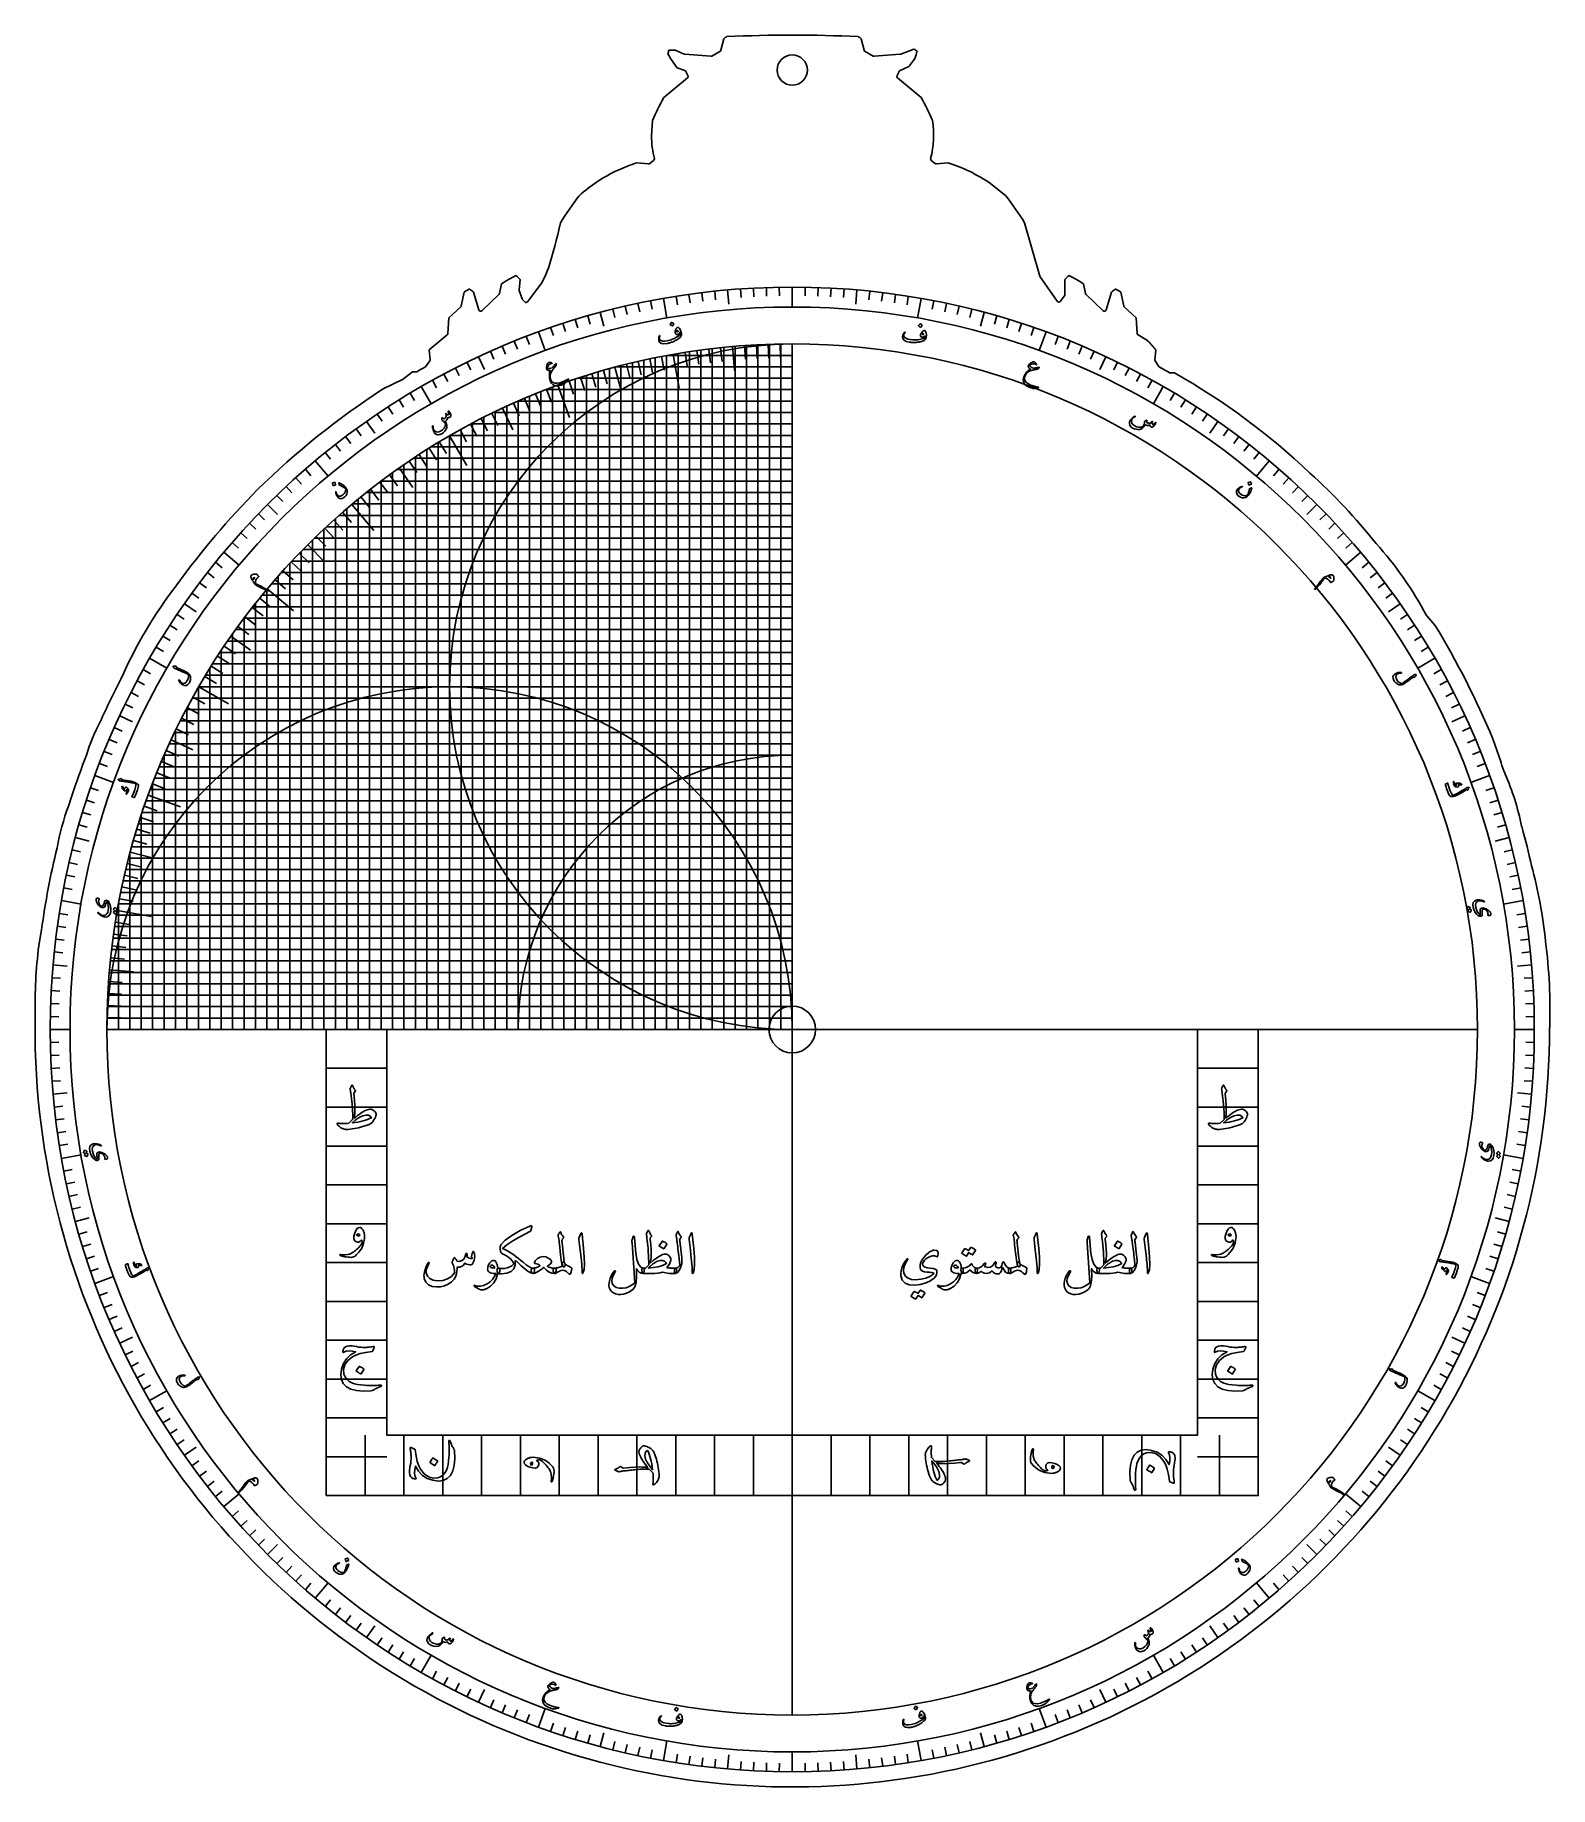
# Model space of a CAD drawing. Header units: millimetres. Extents: x -60 to 60, y -60 to 79.
import ezdxf

# ---------------------------------------------------------------- set-up
doc = ezdxf.new("R2010")
doc.units = ezdxf.units.MM
for name, color, linetype in [('CUT_INNER', 6, 'Continuous'), ('CUT_OUTER', 1, 'Continuous'), ('ENGRAVE', 7, 'Continuous'), ('ENGRAVE_FINE', 8, 'Continuous'), ('TEXT', 5, 'Continuous')]:
    doc.layers.add(name, color=color, linetype=linetype)

msp = doc.modelspace()

# ---------------------------------------------------------------- linework, layer by layer
at = {"layer": 'CUT_INNER'}
for centre, radius in [((0, 75.9926), 1.2), ((0, 0), 1.85)]:
    msp.add_circle(centre, radius, dxfattribs=at)
at = {"layer": 'CUT_OUTER'}
for points in [[(-5.6578, 77.5591), (-5.4284, 78.4754), (-5.4275, 78.4787)], [(5.4665, 78.4787), (5.4674, 78.4754), (5.6962, 77.5592)], [(-9.2778, 77.5774), (-9.2742, 77.576), (-8.564, 77.2605)], [(-8.5146, 77.248), (-6.456, 77.0897)], [(-6.3716, 77.1081), (-5.7305, 77.4644)], [(5.7689, 77.4644), (6.41, 77.1081)], [(6.4944, 77.0897), (8.5575, 77.2483)], [(8.5999, 77.2579), (9.6405, 77.6585), (9.6438, 77.6596)], [(-10.1788, 73.8095), (-10.176, 73.8121), (-8.3041, 75.3721)], [(-8.514, 75.9603), (-9.1104, 76.1837), (-9.1139, 76.1852)], [(-8.266, 75.5545), (-8.4324, 75.8869)], [(8.4731, 75.8914), (8.3048, 75.5544)], [(8.343, 75.3722), (10.2144, 73.8121), (10.2172, 73.8095)], [(9.2345, 76.2674), (9.2311, 76.2656), (8.5464, 75.9615)], [(-11.1616, 70.7827), (-11.0798, 72.0041), (-11.0794, 72.0078)], [(-12.3084, 68.6488), (-12.305, 68.6487), (-11.3851, 68.5723)], [(-11.279, 68.6047), (-10.9818, 68.8422)], [(11.0207, 68.8422), (11.3174, 68.6047)], [(11.4235, 68.5723), (12.344, 68.6487), (12.3474, 68.6488), (12.3506, 68.6478)], [(15.7079, 67.0091), (16.9316, 66.0305), (16.9343, 66.0281)], [(18.4084, 63.8981), (18.4097, 63.8943), (19.6306, 59.6624)], [(-26.2238, 57.3102), (-25.9886, 58.4062), (-25.9876, 58.4099)], [(-25.2511, 58.4099), (-25.25, 58.4067), (-24.8408, 57.0042)], [(-23.1938, 58.2931), (-23.0395, 59.0617), (-23.0387, 59.0651)], [(-21.5648, 59.3933), (-21.565, 59.3897), (-21.6436, 58.6058)], [(-21.6366, 58.5433), (-21.412, 57.8706)], [(-20.9694, 57.6477), (-19.8539, 59.1347), (-19.8451, 59.1478)], [(19.6514, 59.6186), (20.9932, 57.6804)], [(21.6036, 58.2146), (21.6036, 59.3897), (21.6038, 59.3933)], [(23.0777, 59.0651), (23.0785, 59.0617), (23.2322, 58.2932)], [(24.8793, 57.0046), (25.2884, 58.4067), (25.2895, 58.4099)], [(26.0266, 58.4099), (26.0276, 58.4062), (26.2622, 57.3102)], [(-27.2948, 55.1163), (-27.2168, 56.3586), (-27.2164, 56.3621), (-27.214, 56.3646), (-26.2691, 57.2311)], [(-24.5939, 56.937), (-23.238, 58.2134)], [(-21.3758, 57.812), (-21.1955, 57.6317)], [(21.2365, 57.6757), (21.5735, 58.1246)], [(23.2765, 58.2134), (24.6325, 56.9374)], [(26.3075, 57.231), (27.2524, 56.3646), (27.2548, 56.3621), (27.2552, 56.3586), (27.3323, 55.1305)], [(-28.6965, 53.061), (-28.7726, 53.8194), (-28.7728, 53.8229), (-28.7702, 53.8253), (-27.3484, 55.0104)], [(27.4048, 55.0112), (28.1529, 54.5624), (28.1561, 54.5603)], [(-29.0648, 52.49), (-28.7245, 52.9577)], [(28.8112, 53.8229), (28.811, 53.8191), (28.7349, 53.0549)], [(28.7569, 52.9606), (29.0434, 52.5019)], [(-32.456, 50.7116), (-30.834, 51.5232), (-30.8212, 51.5304), (-30.8091, 51.5389), (-30.0862, 52.1006), (-30.0833, 52.1026), (-30.0799, 52.1028), (-29.7534, 52.1028)], [(29.8964, 52.0212), (30.2826, 52.0212), (30.2862, 52.021)], [(50.2656, 32.7834), (50.2733, 32.7718), (50.2821, 32.7609), (50.9253, 32.0376), (50.9278, 32.0345)], [(55.5163, 23.0202), (56.169, 21.1431), (56.17, 21.1398), (56.1691, 21.1365), (56.1618, 21.1145)], [(-57.3597, 17.7019), (-57.0785, 18.4944)], [(57.796, 16.1121), (57.8266, 16.0028)], [(-59.653, 6.973), (-59.4772, 7.9013)], [(60.0202, 0.1705), (60.0173, 0.1684), (59.9995, 0.1565)]]:
    msp.add_lwpolyline(points, dxfattribs=at)
for centre, radius, start, end in [((-3.5521, 75.9343), 3.1609, 121.044179, 126.39224), ((0.0192, -27.2834), 106.0534, 87.188828, 92.811179), ((3.6909, 76.0782), 2.9858, 53.510413, 59.181771), ((-6.3928, 76.556), 3.5273, 163.168077, 168.652859), ((1.011, 83.9836), 12.78, 211.794931, 217.604263), ((-9.5236, 72.801), 4.7827, 87.054598, 92.941835), ((-8.5031, 77.3976), 0.15, 246.046163, 265.601295), ((-6.4445, 77.2392), 0.15, 265.601295, 299.06252), ((-5.8033, 77.5955), 0.15, 299.06252, 345.947297), ((5.8418, 77.5955), 0.15, 194.019782, 240.93748), ((6.4829, 77.2392), 0.15, 240.93748, 274.397471), ((8.546, 77.3979), 0.15, 274.397471, 291.056987), ((2.3493, 81.9435), 8.9233, 320.497469, 325.757572), ((8.0747, 75.0367), 3.0564, 53.572233, 59.110733), ((3.9346, 78.8862), 6.1151, 341.269014, 346.858994), ((-8.5666, 75.8198), 0.15, 26.593028, 69.466958), ((-8.4001, 75.4873), 0.15, 309.807291, 26.593028), ((8.439, 75.4874), 0.15, 153.462939, 230.184109), ((8.6073, 75.8244), 0.15, 113.953837, 153.462939), ((7.4863, 63.8538), 20.2774, 150.595241, 156.289085), ((-6.7741, 64.1846), 19.528, 23.616413, 29.529727), ((-1.9, 71.071), 9.2661, 181.783376, 193.049657), ((3.3978, 70.8786), 7.8028, 345.907214, 8.320295), ((-9.0146, 57.4382), 11.6572, 114.171425, 132.534192), ((-9.0618, 58.113), 11.0247, 107.126189, 115.383689), ((-11.3727, 68.7218), 0.15, 265.253728, 308.639342), ((-11.0755, 68.9594), 0.15, 308.639342, 7.439209), ((11.1144, 68.9593), 0.15, 172.578733, 231.319707), ((11.4111, 68.7218), 0.15, 231.319707, 274.74339), ((8.3599, 56.2125), 13.0599, 55.761016, 72.207494), ((7.0069, 47.9023), 29.9976, 142.825797, 147.775591), ((-4.2498, 49.7917), 26.6905, 31.905261, 37.468048), ((-61.7974, 73.5123), 44.4789, 342.601766, 347.51696), ((-15.574, 47.3435), 13.8967, 117.043136, 122.490341), ((-24.9628, 56.3227), 4.5799, 42.102769, 47.898381), ((-29.5769, 64.2869), 11.0053, 332.16286, 338.271395), ((25.0734, 56.2511), 4.6811, 132.164189, 137.834613), ((15.9943, 48.0102), 13.1295, 57.350384, 63.116116), ((-23.3982, 54.5661), 4.6346, 118.063622, 123.966237), ((-27.8828, 55.246), 4.1154, 50.24764, 55.951387), ((-23.3409, 58.3226), 0.15, 313.270458, 348.649713), ((-21.4943, 58.5908), 0.15, 174.272796, 198.462939), ((19.7747, 59.704), 0.15, 196.092393, 214.695154), ((23.3793, 58.3226), 0.15, 191.309932, 226.741865), ((28.1264, 54.9727), 4.4567, 124.267049, 129.533546), ((23.3534, 54.4211), 4.8017, 56.170459, 61.873631), ((-26.3704, 57.3416), 0.15, 312.519949, 347.890911), ((-24.6968, 57.0462), 0.15, 196.268264, 313.270458), ((-21.2697, 57.9181), 0.15, 198.462939, 225), ((-21.0894, 57.7377), 0.15, 225, 323.123387), ((21.1165, 57.7658), 0.15, 214.695154, 323.096537), ((21.4536, 58.2146), 0.15, 323.096537, 360), ((24.7353, 57.0466), 0.15, 226.741865, 343.731736), ((26.4089, 57.3416), 0.15, 192.080423, 227.480051), ((-27.4445, 55.1257), 0.15, 309.812452, 356.4106), ((27.482, 55.1399), 0.15, 183.5894, 239.036243), ((21.2407, 47.7561), 9.7015, 38.707924, 44.535492), ((-28.8458, 53.046), 0.15, 323.956753, 5.731372), ((28.8841, 53.0401), 0.15, 174.310187, 211.986514), ((-6.3582, 11.3068), 47.0282, 118.87043, 119.832929), ((1.5459, 2.7123), 56.878, 60.102979, 61.089328), ((2.701, 3.5495), 55.7712, 46.602886, 60.355828), ((2.5675, -3.14), 64.239, 123.038818, 134.386306), ((9.4672, 9.1293), 47.0807, 38.602699, 47.92064), ((4.077, -3.0924), 65.2703, 135.362503, 144.05022), ((24.3205, 18.8792), 29.4359, 28.187354, 41.811767), ((-20.0363, 13.1292), 36.241, 142.430468, 156.21265), ((-7.5947, -3.4295), 68.4293, 22.738468, 31.215382), ((-0.3415, 0.1624), 59.6218, 152.441386, 156.059457), ((-43.9482, 18.2867), 12.4635, 150.857353, 163.966105), ((-0.4044, 0.1403), 59.572, 158.752331, 162.055263), ((9.7197, 3.5697), 49.6456, 19.687713, 20.695447), ((56.2059, 20.0974), 0.3244, 25.047791, 37.519953), ((35.6462, 11.4132), 22.6426, 11.977235, 22.929525), ((-37.9711, 10.7272), 20.6049, 160.214747, 169.732719), ((0.3784, 0.0997), 59.6087, 12.490006, 15.473366), ((-0.1823, 0.0345), 59.8145, 166.103762, 172.44256), ((20.1177, 2.7478), 39.7995, 6.083477, 14.914468), ((-24.7566, 2.1255), 35.2315, 172.091624, 181.067472), ((16.5353, 1.4823), 43.5047, 358.272065, 7.240819), ((-0.0001, -0.0001), 59.9999, 178.596765, 0.149578)]:
    msp.add_arc(centre, radius, start, end, dxfattribs=at)
at = {"layer": 'ENGRAVE'}
for points in [[(-5.1248, 58.5762), (-5.0267, 57.4555)], [(0, 58.8), (0, 57.225)], [(5.1248, 58.5762), (5.0267, 57.4555)], [(-10.2105, 57.9067), (-9.937, 56.3556)], [(10.2105, 57.9067), (9.937, 56.3556)], [(-15.2186, 56.7964), (-14.9274, 55.7098)], [(15.2186, 56.7964), (14.9274, 55.7098)], [(-20.1108, 55.2539), (-19.5721, 53.7739)], [(0, -54.3), (0, 54.3)], [(0, 0), (0, 54.3)], [(0, 54.3), (0, 51.585)], [(20.1108, 55.2539), (19.5721, 53.7739)], [(-24.85, 53.2909), (-24.3745, 52.2713)], [(-9.4291, 53.4751), (-8.9576, 50.8013)], [(-9.05, 0), (-9.05, 53.5405)], [(-4.7326, 54.0934), (-4.5669, 52.2001)], [(-4.525, 0), (-4.525, 54.1111)], [(24.85, 53.2909), (24.3745, 52.2713)], [(-14.0539, 52.4498), (-13.562, 50.614)], [(-13.575, 0), (-13.575, 52.5757)], [(-29.4, 50.9223), (-28.6125, 49.5583)], [(-18.5717, 51.0253), (-17.6431, 48.474)], [(-18.1, 0), (-18.1, 51.1945)], [(29.4, 50.9223), (28.6125, 49.5583)], [(-22.9482, 49.2125), (-22.145, 47.4901)], [(-22.625, 0), (-22.625, 49.3619)], [(0, 49.775), (-21.7011, 49.775)], [(-33.7263, 48.1661), (-33.081, 47.2446)], [(33.7263, 48.1661), (33.081, 47.2446)], [(-27.15, 0), (-27.15, 47.0252)], [(-27.15, 47.0252), (-25.7925, 44.6739)], [(-37.7959, 45.0434), (-36.7835, 43.8369)], [(-31.1452, 44.48), (-30.0551, 42.9232)], [(0, 45.25), (-30.0155, 45.25)], [(37.7959, 45.0434), (36.7835, 43.8369)], [(-31.675, 0), (-31.675, 44.1042)], [(-41.5779, 41.5779), (-40.7824, 40.7824)], [(-36.2, 0), (-36.2, 40.4728)], [(0, 40.725), (-35.9161, 40.725)], [(-34.9034, 41.5962), (-33.1582, 39.5164)], [(41.5779, 41.5779), (40.7824, 40.7824)], [(-45.0434, 37.7959), (-43.8369, 36.7835)], [(-38.3959, 38.3959), (-37.052, 37.052)], [(45.0434, 37.7959), (43.8369, 36.7835)], [(0, 36.2), (-40.4728, 36.2)], [(-41.5962, 34.9034), (-39.5164, 33.1582)], [(-40.725, 0), (-40.725, 35.9161)], [(-48.1661, 33.7263), (-47.2446, 33.081)], [(48.1661, 33.7263), (47.2446, 33.081)], [(-44.48, 31.1452), (-42.9232, 30.0551)], [(0, 31.675), (-44.1042, 31.675)], [(-50.9223, 29.4), (-49.5583, 28.6125)], [(-45.25, 0), (-45.25, 30.0155)], [(50.9223, 29.4), (49.5583, 28.6125)], [(0, 27.15), (-47.0252, 27.15)], [(-47.0252, 27.15), (-44.6739, 25.7925)], [(-53.2909, 24.85), (-52.2713, 24.3745)], [(53.2909, 24.85), (52.2713, 24.3745)], [(0, 22.625), (-49.3619, 22.625)], [(-49.2125, 22.9482), (-47.4901, 22.145)], [(-49.775, 0), (-49.775, 21.7011)], [(-55.2539, 20.1108), (-53.7739, 19.5721)], [(55.2539, 20.1108), (53.7739, 19.5721)], [(0, 18.1), (-51.1945, 18.1)], [(-51.0253, 18.5717), (-48.474, 17.6431)], [(-56.7964, 15.2186), (-55.7098, 14.9274)], [(-52.4498, 14.0539), (-50.614, 13.562)], [(56.7964, 15.2186), (55.7098, 14.9274)], [(0, 13.575), (-52.5757, 13.575)], [(-57.9067, 10.2105), (-56.3556, 9.937)], [(57.9067, 10.2105), (56.3556, 9.937)], [(0, 9.05), (-53.5405, 9.05)], [(-53.4751, 9.4291), (-50.8013, 8.9576)], [(-58.5762, 5.1248), (-57.4555, 5.0267)], [(0, 4.525), (-54.1111, 4.525)], [(-54.0934, 4.7326), (-52.2001, 4.5669)], [(58.5762, 5.1248), (57.4555, 5.0267)], [(-58.8, 0), (-57.225, 0)], [(-54.3, 0), (54.3, 0)], [(0, 0), (-54.3, 0)], [(-54.3, 0), (-51.585, 0)], [(-36.924, 0), (-36.924, -36.924), (36.924, -36.924), (36.924, 0)], [(-36.924, 0), (-32.1239, 0)], [(-32.1239, 0), (-32.1239, -32.1239), (32.1239, -32.1239), (32.1239, 0)], [(0, 0), (0, -36.924)], [(36.924, 0), (32.1239, 0)], [(58.8, 0), (57.225, 0)], [(-36.924, -3.077), (-32.1239, -3.077)], [(36.924, -3.077), (32.1239, -3.077)], [(-58.5762, -5.1248), (-57.4555, -5.0267)], [(58.5762, -5.1248), (57.4555, -5.0267)], [(-36.924, -6.154), (-32.1239, -6.154)], [(36.924, -6.154), (32.1239, -6.154)], [(-36.924, -9.231), (-32.1239, -9.231)], [(36.924, -9.231), (32.1239, -9.231)], [(-57.9067, -10.2105), (-56.3556, -9.937)], [(57.9067, -10.2105), (56.3556, -9.937)], [(-36.924, -12.308), (-32.1239, -12.308)], [(36.924, -12.308), (32.1239, -12.308)], [(-56.7964, -15.2186), (-55.7098, -14.9274)], [(56.7964, -15.2186), (55.7098, -14.9274)], [(-36.924, -15.385), (-32.1239, -15.385)], [(36.924, -15.385), (32.1239, -15.385)], [(-36.924, -18.462), (-32.1239, -18.462)], [(36.924, -18.462), (32.1239, -18.462)], [(-55.2539, -20.1108), (-53.7739, -19.5721)], [(55.2539, -20.1108), (53.7739, -19.5721)], [(-36.924, -21.539), (-32.1239, -21.539)], [(36.924, -21.539), (32.1239, -21.539)], [(-53.2909, -24.85), (-52.2713, -24.3745)], [(-36.924, -24.616), (-32.1239, -24.616)], [(36.924, -24.616), (32.1239, -24.616)], [(53.2909, -24.85), (52.2713, -24.3745)], [(-36.924, -27.693), (-32.1239, -27.693)], [(36.924, -27.693), (32.1239, -27.693)], [(-50.9223, -29.4), (-49.5583, -28.6125)], [(50.9223, -29.4), (49.5583, -28.6125)], [(-36.924, -30.77), (-32.1239, -30.77)], [(36.924, -30.77), (32.1239, -30.77)], [(-48.1661, -33.7263), (-47.2446, -33.081)], [(-33.847, -36.924), (-33.847, -32.1239)], [(-30.77, -36.924), (-30.77, -32.1239)], [(-27.693, -36.924), (-27.693, -32.1239)], [(-24.616, -36.924), (-24.616, -32.1239)], [(-21.539, -36.924), (-21.539, -32.1239)], [(-18.462, -36.924), (-18.462, -32.1239)], [(-15.385, -36.924), (-15.385, -32.1239)], [(-12.308, -36.924), (-12.308, -32.1239)], [(-9.231, -36.924), (-9.231, -32.1239)], [(-6.154, -36.924), (-6.154, -32.1239)], [(-3.077, -36.924), (-3.077, -32.1239)], [(0, -36.924), (0, -32.1239)], [(0, -36.924), (0, -32.1239)], [(3.077, -36.924), (3.077, -32.1239)], [(6.154, -36.924), (6.154, -32.1239)], [(9.231, -36.924), (9.231, -32.1239)], [(12.308, -36.924), (12.308, -32.1239)], [(15.385, -36.924), (15.385, -32.1239)], [(18.462, -36.924), (18.462, -32.1239)], [(21.539, -36.924), (21.539, -32.1239)], [(24.616, -36.924), (24.616, -32.1239)], [(27.693, -36.924), (27.693, -32.1239)], [(30.77, -36.924), (30.77, -32.1239)], [(33.847, -36.924), (33.847, -32.1239)], [(48.1661, -33.7263), (47.2446, -33.081)], [(-36.924, -33.847), (-32.1239, -33.847)], [(36.924, -33.847), (32.1239, -33.847)], [(-45.0434, -37.7959), (-43.8369, -36.7835)], [(45.0434, -37.7959), (43.8369, -36.7835)], [(-41.5779, -41.5779), (-40.7824, -40.7824)], [(41.5779, -41.5779), (40.7824, -40.7824)], [(-37.7959, -45.0434), (-36.7835, -43.8369)], [(37.7959, -45.0434), (36.7835, -43.8369)], [(-33.7263, -48.1661), (-33.081, -47.2446)], [(33.7263, -48.1661), (33.081, -47.2446)], [(-29.4, -50.9223), (-28.6125, -49.5583)], [(29.4, -50.9223), (28.6125, -49.5583)], [(-24.85, -53.2909), (-24.3745, -52.2713)], [(24.85, -53.2909), (24.3745, -52.2713)], [(-20.1108, -55.2539), (-19.5721, -53.7739)], [(20.1108, -55.2539), (19.5721, -53.7739)], [(-15.2186, -56.7964), (-14.9274, -55.7098)], [(-10.2105, -57.9067), (-9.937, -56.3556)], [(10.2105, -57.9067), (9.937, -56.3556)], [(15.2186, -56.7964), (14.9274, -55.7098)], [(-5.1248, -58.5762), (-5.0267, -57.4555)], [(0, -58.8), (0, -57.225)], [(5.1248, -58.5762), (5.0267, -57.4555)]]:
    msp.add_lwpolyline(points, dxfattribs=at)
for radius in [58.8, 58.8, 57.225, 54.3, 54.3]:
    msp.add_circle((0, 0), radius, dxfattribs=at)
for centre, radius, start, end in [((0, 0), 54.3, 90, 180), ((0, 27.15), 27.15, 90, 270), ((-27.15, 0), 27.15, 0, 180), ((0, 0), 21.7245, 90, 180)]:
    msp.add_arc(centre, radius, start, end, dxfattribs=at)
at = {"layer": 'ENGRAVE_FINE'}
for points in [[(-7.1659, 58.3617), (-7.0837, 57.6917)], [(-6.1463, 58.4779), (-6.0757, 57.8066)], [(-4.1017, 58.6568), (-4.0546, 57.9834)], [(-3.0774, 58.7194), (-3.042, 58.0453)], [(-2.0521, 58.7642), (-2.0285, 58.0896)], [(-1.0262, 58.791), (-1.0144, 58.1161)], [(1.0262, 58.791), (1.0144, 58.1161)], [(2.0521, 58.7642), (2.0285, 58.0896)], [(3.0774, 58.7194), (3.042, 58.0453)], [(4.1017, 58.6568), (4.0546, 57.9834)], [(6.1463, 58.4779), (6.0757, 57.8066)], [(7.1659, 58.3617), (7.0837, 57.6917)], [(-14.225, 57.0534), (-14.0617, 56.3984)], [(-13.2271, 57.293), (-13.0753, 56.6353)], [(-12.2252, 57.5151), (-12.0849, 56.8548)], [(-11.2196, 57.7197), (-11.0908, 57.0571)], [(-9.1983, 58.0761), (-9.0928, 57.4094)], [(-8.1834, 58.2278), (-8.0894, 57.5593)], [(8.1834, 58.2278), (8.0894, 57.5593)], [(9.1983, 58.0761), (9.0928, 57.4094)], [(11.2196, 57.7197), (11.0908, 57.0571)], [(12.2252, 57.5151), (12.0849, 56.8548)], [(13.2271, 57.293), (13.0753, 56.6353)], [(14.225, 57.0534), (14.0617, 56.3984)], [(-19.1434, 55.5965), (-18.9236, 54.9583)], [(-18.1702, 55.9221), (-17.9616, 55.2802)], [(-17.1915, 56.2307), (-16.9941, 55.5852)], [(-16.2075, 56.5222), (-16.0214, 55.8733)], [(16.2075, 56.5222), (16.0214, 55.8733)], [(17.1915, 56.2307), (16.9941, 55.5852)], [(18.1702, 55.9221), (17.9616, 55.2802)], [(19.1434, 55.5965), (18.9236, 54.9583)], [(-22.975, 54.1257), (-22.7112, 53.5043)], [(-22.0269, 54.5184), (-21.774, 53.8926)], [(-21.072, 54.8945), (-20.8301, 54.2644)], [(-3.7878, 54.1677), (-3.712, 53.0844)], [(-3.62, 0), (-3.62, 54.1792)], [(-2.8418, 54.2256), (-2.785, 53.1411)], [(-2.715, 0), (-2.715, 54.2321)], [(-1.895, 54.2669), (-1.8571, 53.1816)], [(-1.81, 0), (-1.81, 54.2698)], [(-0.9477, 54.2917), (-0.9287, 53.2059)], [(-0.905, 0), (-0.905, 54.2925)], [(21.072, 54.8945), (20.8301, 54.2644)], [(22.0269, 54.5184), (21.774, 53.8926)], [(22.975, 54.1257), (22.7112, 53.5043)], [(-25.7762, 52.8491), (-25.4803, 52.2424)], [(-23.9161, 53.7165), (-23.6416, 53.0998)], [(-12.67, 0), (-12.67, 52.8011)], [(-12.2148, 52.9083), (-11.9705, 51.8501)], [(-11.765, 0), (-11.765, 53.0101)], [(-11.2896, 53.1134), (-11.0638, 52.0511)], [(-10.86, 0), (-10.86, 53.2029)], [(-10.3609, 53.3024), (-10.1537, 52.2363)], [(-9.955, 0), (-9.955, 53.3797)], [(0, 53.395), (-9.8724, 53.395)], [(-8.4944, 53.6315), (-8.3245, 52.5588)], [(-8.145, 0), (-8.145, 53.6856)], [(-7.5571, 53.7716), (-7.406, 52.6961)], [(-7.24, 0), (-7.24, 53.8152)], [(-6.6175, 53.8953), (-6.4852, 52.8174)], [(-6.335, 0), (-6.335, 53.9292)], [(-5.6759, 54.0025), (-5.5624, 52.9225)], [(-5.43, 0), (-5.43, 54.0278)], [(23.9161, 53.7165), (23.6416, 53.0998)], [(25.7762, 52.8491), (25.4803, 52.2424)], [(-28.5068, 51.4276), (-28.1796, 50.8373)], [(-27.6049, 51.9173), (-27.288, 51.3213)], [(-26.6946, 52.3912), (-26.3882, 51.7898)], [(-17.195, 0), (-17.195, 51.5056)], [(0, 51.585), (-16.9552, 51.585)], [(-16.7796, 51.6424), (-16.444, 50.6095)], [(-16.29, 0), (-16.29, 51.7989)], [(-15.8758, 51.9273), (-15.5583, 50.8888)], [(-15.385, 0), (-15.385, 52.0749)], [(-14.9671, 52.1965), (-14.6678, 51.1526)], [(-14.48, 0), (-14.48, 52.3337)], [(0, 52.49), (-13.9029, 52.49)], [(-13.1364, 52.6871), (-12.8736, 51.6333)], [(26.6946, 52.3912), (26.3882, 51.7898)], [(27.6049, 51.9173), (27.288, 51.3213)], [(28.5068, 51.4276), (28.1796, 50.8373)], [(-30.2842, 50.4014), (-29.9366, 49.8228)], [(-21.2167, 49.9834), (-20.7924, 48.9837)], [(-20.815, 0), (-20.815, 50.152)], [(-20.3411, 50.3461), (-19.9343, 49.3392)], [(-19.91, 0), (-19.91, 50.5181)], [(0, 50.68), (-19.4943, 50.68)], [(-19.4594, 50.6934), (-19.0702, 49.6795)], [(-19.005, 0), (-19.005, 50.8655)], [(-17.6784, 51.3417), (-17.3248, 50.3148)], [(30.2842, 50.4014), (29.9366, 49.8228)], [(-32.8805, 48.7474), (-32.5031, 48.1878)], [(-32.0248, 49.3138), (-31.6571, 48.7477)], [(-31.1593, 49.8652), (-30.8016, 49.2928)], [(-23.8036, 48.8045), (-23.3275, 47.8284)], [(0, 48.87), (-23.6688, 48.87)], [(-23.53, 0), (-23.53, 48.937)], [(-22.0858, 49.6055), (-21.6441, 48.6134)], [(-21.72, 0), (-21.72, 49.7668)], [(31.1593, 49.8652), (30.8016, 49.2928)], [(32.0248, 49.3138), (31.6571, 48.7477)], [(32.8805, 48.7474), (32.5031, 48.1878)], [(-34.5618, 47.5702), (-34.165, 47.0241)], [(-26.3252, 47.4919), (-25.7987, 46.542)], [(-26.245, 0), (-26.245, 47.5362)], [(-25.4923, 47.9441), (-24.9825, 46.9852)], [(0, 47.965), (-25.4529, 47.965)], [(-25.34, 0), (-25.34, 48.0247)], [(-24.6517, 48.3817), (-24.1587, 47.414)], [(-24.435, 0), (-24.435, 48.4915)], [(34.5618, 47.5702), (34.165, 47.0241)], [(-36.2009, 46.335), (-35.7853, 45.8031)], [(-35.3867, 46.9598), (-34.9805, 46.4207)], [(-28.96, 0), (-28.96, 45.9327)], [(-28.7746, 46.049), (-28.1991, 45.128)], [(0, 46.155), (-28.6043, 46.155)], [(-28.055, 0), (-28.055, 46.4909)], [(-27.9666, 46.5442), (-27.4072, 45.6133)], [(0, 47.06), (-27.0896, 47.06)], [(35.3867, 46.9598), (34.9805, 46.4207)], [(36.2009, 46.335), (35.7853, 45.8031)], [(-37.004, 45.6962), (-36.5792, 45.1716)], [(-30.77, 0), (-30.77, 44.7403)], [(-30.3642, 45.0167), (-29.7569, 44.1164)], [(-29.865, 0), (-29.865, 45.3494)], [(-29.5739, 45.5398), (-28.9824, 44.629)], [(37.004, 45.6962), (36.5792, 45.1716)], [(-39.3449, 43.6969), (-38.8932, 43.1953)], [(-38.5763, 44.3769), (-38.1334, 43.8675)], [(-32.6786, 43.3659), (-32.025, 42.4986)], [(-32.58, 0), (-32.58, 43.44)], [(0, 43.44), (-32.58, 43.44)], [(-31.9167, 43.9296), (-31.2784, 43.051)], [(0, 44.345), (-31.3371, 44.345)], [(38.5763, 44.3769), (38.1334, 43.8675)], [(39.3449, 43.6969), (38.8932, 43.1953)], [(-40.8459, 42.2972), (-40.377, 41.8116)], [(-40.1015, 43.0036), (-39.6412, 42.5099)], [(-34.39, 0), (-34.39, 42.0216)], [(-34.1721, 42.199), (-33.4887, 41.355)], [(0, 42.535), (-33.753, 42.535)], [(-33.485, 0), (-33.485, 42.7463)], [(-33.4304, 42.789), (-32.7618, 41.9332)], [(40.1015, 43.0036), (39.6412, 42.5099)], [(40.8459, 42.2972), (40.377, 41.8116)], [(-42.2972, 40.8459), (-41.8116, 40.377)], [(-36.3338, 40.3528), (-35.6071, 39.5457)], [(-35.624, 40.9807), (-34.9115, 40.1611)], [(-35.295, 0), (-35.295, 41.2644)], [(0, 41.63), (-34.8631, 41.63)], [(42.2972, 40.8459), (41.8116, 40.377)], [(-43.6969, 39.3449), (-43.1953, 38.8932)], [(-43.0036, 40.1015), (-42.5099, 39.6412)], [(0, 38.915), (-37.8697, 38.915)], [(-37.7199, 39.0602), (-36.9656, 38.2789)], [(-37.105, 0), (-37.105, 39.6448)], [(-37.0325, 39.7125), (-36.2919, 38.9183)], [(0, 39.82), (-36.9169, 39.82)], [(43.0036, 40.1015), (42.5099, 39.6412)], [(43.6969, 39.3449), (43.1953, 38.8932)], [(-44.3769, 38.5763), (-43.8675, 38.1334)], [(-39.0602, 37.7199), (-38.2789, 36.9656)], [(-38.915, 0), (-38.915, 37.8697)], [(0, 38.01), (-38.778, 38.01)], [(-38.01, 0), (-38.01, 38.778)], [(44.3769, 38.5763), (43.8675, 38.1334)], [(-46.335, 36.2009), (-45.8031, 35.7853)], [(-45.6962, 37.004), (-45.1716, 36.5792)], [(-40.3528, 36.3338), (-39.5457, 35.6071)], [(-39.82, 0), (-39.82, 36.9169)], [(-39.7125, 37.0325), (-38.9183, 36.2919)], [(0, 37.105), (-39.6448, 37.105)], [(45.6962, 37.004), (45.1716, 36.5792)], [(46.335, 36.2009), (45.8031, 35.7853)], [(-46.9598, 35.3867), (-46.4207, 34.9805)], [(-41.63, 0), (-41.63, 34.8631)], [(0, 35.295), (-41.2644, 35.295)], [(-40.9807, 35.624), (-40.1611, 34.9115)], [(46.9598, 35.3867), (46.4207, 34.9805)], [(-47.5702, 34.5618), (-47.0241, 34.165)], [(-42.789, 33.4304), (-41.9332, 32.7618)], [(0, 33.485), (-42.7463, 33.485)], [(-42.535, 0), (-42.535, 33.753)], [(-42.199, 34.1721), (-41.355, 33.4887)], [(0, 34.39), (-42.0216, 34.39)], [(47.5702, 34.5618), (47.0241, 34.165)], [(-49.3138, 32.0248), (-48.7477, 31.6571)], [(-48.7474, 32.8805), (-48.1878, 32.5031)], [(0, 32.58), (-43.44, 32.58)], [(-43.44, 0), (-43.44, 32.58)], [(-43.3659, 32.6786), (-42.4986, 32.025)], [(48.7474, 32.8805), (48.1878, 32.5031)], [(49.3138, 32.0248), (48.7477, 31.6571)], [(-49.8652, 31.1593), (-49.2928, 30.8016)], [(0, 30.77), (-44.7403, 30.77)], [(-44.345, 0), (-44.345, 31.3371)], [(-43.9296, 31.9167), (-43.051, 31.2784)], [(49.8652, 31.1593), (49.2928, 30.8016)], [(-50.4014, 30.2842), (-49.8228, 29.9366)], [(-45.5398, 29.5739), (-44.629, 28.9824)], [(0, 29.865), (-45.3494, 29.865)], [(-45.0167, 30.3642), (-44.1164, 29.7569)], [(50.4014, 30.2842), (49.8228, 29.9366)], [(-51.4276, 28.5068), (-50.8373, 28.1796)], [(-46.5442, 27.9666), (-45.6133, 27.4072)], [(0, 28.055), (-46.4909, 28.055)], [(-46.155, 0), (-46.155, 28.6043)], [(-46.049, 28.7746), (-45.128, 28.1991)], [(0, 28.96), (-45.9327, 28.96)], [(51.4276, 28.5068), (50.8373, 28.1796)], [(-52.3912, 26.6946), (-51.7898, 26.3882)], [(-51.9173, 27.6049), (-51.3213, 27.288)], [(-47.06, 0), (-47.06, 27.0896)], [(51.9173, 27.6049), (51.3213, 27.288)], [(52.3912, 26.6946), (51.7898, 26.3882)], [(-52.8491, 25.7762), (-52.2424, 25.4803)], [(0, 25.34), (-48.0247, 25.34)], [(-47.965, 0), (-47.965, 25.4529)], [(-47.9441, 25.4923), (-46.9852, 24.9825)], [(0, 26.245), (-47.5362, 26.245)], [(-47.4919, 26.3252), (-46.542, 25.7987)], [(52.8491, 25.7762), (52.2424, 25.4803)], [(-53.7165, 23.9161), (-53.0998, 23.6416)], [(-48.87, 0), (-48.87, 23.6688)], [(-48.8045, 23.8036), (-47.8284, 23.3275)], [(0, 24.435), (-48.4915, 24.435)], [(-48.3817, 24.6517), (-47.414, 24.1587)], [(53.7165, 23.9161), (53.0998, 23.6416)], [(-54.1257, 22.975), (-53.5043, 22.7112)], [(0, 23.53), (-48.937, 23.53)], [(54.1257, 22.975), (53.5043, 22.7112)], [(-54.8945, 21.072), (-54.2644, 20.8301)], [(-54.5184, 22.0269), (-53.8926, 21.774)], [(-49.9834, 21.2167), (-48.9837, 20.7924)], [(0, 21.72), (-49.7668, 21.72)], [(-49.6055, 22.0858), (-48.6134, 21.6441)], [(54.5184, 22.0269), (53.8926, 21.774)], [(54.8945, 21.072), (54.2644, 20.8301)], [(-50.6934, 19.4594), (-49.6795, 19.0702)], [(-50.68, 0), (-50.68, 19.4943)], [(0, 19.91), (-50.5181, 19.91)], [(-50.3461, 20.3411), (-49.3392, 19.9343)], [(0, 20.815), (-50.152, 20.815)], [(-55.9221, 18.1702), (-55.2802, 17.9616)], [(-55.5965, 19.1434), (-54.9583, 18.9236)], [(0, 19.005), (-50.8655, 19.005)], [(55.5965, 19.1434), (54.9583, 18.9236)], [(55.9221, 18.1702), (55.2802, 17.9616)], [(-56.2307, 17.1915), (-55.5852, 16.9941)], [(-51.6424, 16.7796), (-50.6095, 16.444)], [(-51.585, 0), (-51.585, 16.9552)], [(0, 17.195), (-51.5056, 17.195)], [(-51.3417, 17.6784), (-50.3148, 17.3248)], [(56.2307, 17.1915), (55.5852, 16.9941)], [(-56.5222, 16.2075), (-55.8733, 16.0214)], [(0, 15.385), (-52.0749, 15.385)], [(-51.9273, 15.8758), (-50.8888, 15.5583)], [(0, 16.29), (-51.7989, 16.29)], [(56.5222, 16.2075), (55.8733, 16.0214)], [(-57.0534, 14.225), (-56.3984, 14.0617)], [(-52.49, 0), (-52.49, 13.9029)], [(0, 14.48), (-52.3337, 14.48)], [(-52.1965, 14.9671), (-51.1526, 14.6678)], [(57.0534, 14.225), (56.3984, 14.0617)], [(-57.293, 13.2271), (-56.6353, 13.0753)], [(0, 12.67), (-52.8011, 12.67)], [(-52.6871, 13.1364), (-51.6333, 12.8736)], [(57.293, 13.2271), (56.6353, 13.0753)], [(-57.7197, 11.2196), (-57.0571, 11.0908)], [(-57.5151, 12.2252), (-56.8548, 12.0849)], [(-53.1134, 11.2896), (-52.0511, 11.0638)], [(0, 11.765), (-53.0101, 11.765)], [(-52.9083, 12.2148), (-51.8501, 11.9705)], [(57.5151, 12.2252), (56.8548, 12.0849)], [(57.7197, 11.2196), (57.0571, 11.0908)], [(-53.395, 0), (-53.395, 9.8724)], [(0, 9.955), (-53.3797, 9.955)], [(-53.3024, 10.3609), (-52.2363, 10.1537)], [(0, 10.86), (-53.2029, 10.86)], [(-58.0761, 9.1983), (-57.4094, 9.0928)], [(-53.6315, 8.4944), (-52.5588, 8.3245)], [(58.0761, 9.1983), (57.4094, 9.0928)], [(-58.3617, 7.1659), (-57.6917, 7.0837)], [(-58.2278, 8.1834), (-57.5593, 8.0894)], [(0, 7.24), (-53.8152, 7.24)], [(-53.7716, 7.5571), (-52.6961, 7.406)], [(0, 8.145), (-53.6856, 8.145)], [(58.2278, 8.1834), (57.5593, 8.0894)], [(58.3617, 7.1659), (57.6917, 7.0837)], [(-58.4779, 6.1463), (-57.8066, 6.0757)], [(-54.0025, 5.6759), (-52.9225, 5.5624)], [(0, 6.335), (-53.9292, 6.335)], [(-53.8953, 6.6175), (-52.8174, 6.4852)], [(58.4779, 6.1463), (57.8066, 6.0757)], [(0, 5.43), (-54.0278, 5.43)], [(-58.7194, 3.0774), (-58.0453, 3.042)], [(-58.6568, 4.1017), (-57.9834, 4.0546)], [(-54.2256, 2.8418), (-53.1411, 2.785)], [(0, 3.62), (-54.1792, 3.62)], [(-54.1677, 3.7878), (-53.0844, 3.712)], [(58.6568, 4.1017), (57.9834, 4.0546)], [(58.7194, 3.0774), (58.0453, 3.042)], [(-58.7642, 2.0521), (-58.0896, 2.0285)], [(0, 1.81), (-54.2698, 1.81)], [(-54.2669, 1.895), (-53.1816, 1.8571)], [(0, 2.715), (-54.2321, 2.715)], [(58.7642, 2.0521), (58.0896, 2.0285)], [(-58.791, 1.0262), (-58.1161, 1.0144)], [(0, 0.905), (-54.2925, 0.905)], [(-54.2917, 0.9477), (-53.2059, 0.9287)], [(58.791, 1.0262), (58.1161, 1.0144)], [(-58.791, -1.0262), (-58.1161, -1.0144)], [(58.791, -1.0262), (58.1161, -1.0144)], [(-58.7642, -2.0521), (-58.0896, -2.0285)], [(58.7642, -2.0521), (58.0896, -2.0285)], [(-58.7194, -3.0774), (-58.0453, -3.042)], [(-58.6568, -4.1017), (-57.9834, -4.0546)], [(58.6568, -4.1017), (57.9834, -4.0546)], [(58.7194, -3.0774), (58.0453, -3.042)], [(-58.4779, -6.1463), (-57.8066, -6.0757)], [(58.4779, -6.1463), (57.8066, -6.0757)], [(-58.3617, -7.1659), (-57.6917, -7.0837)], [(-58.2278, -8.1834), (-57.5593, -8.0894)], [(58.2278, -8.1834), (57.5593, -8.0894)], [(58.3617, -7.1659), (57.6917, -7.0837)], [(-58.0761, -9.1983), (-57.4094, -9.0928)], [(58.0761, -9.1983), (57.4094, -9.0928)], [(-57.7197, -11.2196), (-57.0571, -11.0908)], [(57.7197, -11.2196), (57.0571, -11.0908)], [(-57.5151, -12.2252), (-56.8548, -12.0849)], [(57.5151, -12.2252), (56.8548, -12.0849)], [(-57.293, -13.2271), (-56.6353, -13.0753)], [(57.293, -13.2271), (56.6353, -13.0753)], [(-57.0534, -14.225), (-56.3984, -14.0617)], [(57.0534, -14.225), (56.3984, -14.0617)], [(-56.5222, -16.2075), (-55.8733, -16.0214)], [(56.5222, -16.2075), (55.8733, -16.0214)], [(-56.2307, -17.1915), (-55.5852, -16.9941)], [(-55.9221, -18.1702), (-55.2802, -17.9616)], [(55.9221, -18.1702), (55.2802, -17.9616)], [(56.2307, -17.1915), (55.5852, -16.9941)], [(-55.5965, -19.1434), (-54.9583, -18.9236)], [(55.5965, -19.1434), (54.9583, -18.9236)], [(-54.8945, -21.072), (-54.2644, -20.8301)], [(-54.5184, -22.0269), (-53.8926, -21.774)], [(54.5184, -22.0269), (53.8926, -21.774)], [(54.8945, -21.072), (54.2644, -20.8301)], [(-54.1257, -22.975), (-53.5043, -22.7112)], [(54.1257, -22.975), (53.5043, -22.7112)], [(-53.7165, -23.9161), (-53.0998, -23.6416)], [(53.7165, -23.9161), (53.0998, -23.6416)], [(-52.8491, -25.7762), (-52.2424, -25.4803)], [(52.8491, -25.7762), (52.2424, -25.4803)], [(-52.3912, -26.6946), (-51.7898, -26.3882)], [(-51.9173, -27.6049), (-51.3213, -27.288)], [(51.9173, -27.6049), (51.3213, -27.288)], [(52.3912, -26.6946), (51.7898, -26.3882)], [(-51.4276, -28.5068), (-50.8373, -28.1796)], [(51.4276, -28.5068), (50.8373, -28.1796)], [(-50.4014, -30.2842), (-49.8228, -29.9366)], [(50.4014, -30.2842), (49.8228, -29.9366)], [(-49.8652, -31.1593), (-49.2928, -30.8016)], [(-49.3138, -32.0248), (-48.7477, -31.6571)], [(49.3138, -32.0248), (48.7477, -31.6571)], [(49.8652, -31.1593), (49.2928, -30.8016)], [(-48.7474, -32.8805), (-48.1878, -32.5031)], [(48.7474, -32.8805), (48.1878, -32.5031)], [(-47.5702, -34.5618), (-47.0241, -34.165)], [(47.5702, -34.5618), (47.0241, -34.165)], [(-46.9598, -35.3867), (-46.4207, -34.9805)], [(-46.335, -36.2009), (-45.8031, -35.7853)], [(46.335, -36.2009), (45.8031, -35.7853)], [(46.9598, -35.3867), (46.4207, -34.9805)], [(-45.6962, -37.004), (-45.1716, -36.5792)], [(45.6962, -37.004), (45.1716, -36.5792)], [(-44.3769, -38.5763), (-43.8675, -38.1334)], [(44.3769, -38.5763), (43.8675, -38.1334)], [(-43.6969, -39.3449), (-43.1953, -38.8932)], [(-43.0036, -40.1015), (-42.5099, -39.6412)], [(43.0036, -40.1015), (42.5099, -39.6412)], [(43.6969, -39.3449), (43.1953, -38.8932)], [(-42.2972, -40.8459), (-41.8116, -40.377)], [(42.2972, -40.8459), (41.8116, -40.377)], [(-40.8459, -42.2972), (-40.377, -41.8116)], [(-40.1015, -43.0036), (-39.6412, -42.5099)], [(40.1015, -43.0036), (39.6412, -42.5099)], [(40.8459, -42.2972), (40.377, -41.8116)], [(-39.3449, -43.6969), (-38.8932, -43.1953)], [(-38.5763, -44.3769), (-38.1334, -43.8675)], [(38.5763, -44.3769), (38.1334, -43.8675)], [(39.3449, -43.6969), (38.8932, -43.1953)], [(-37.004, -45.6962), (-36.5792, -45.1716)], [(37.004, -45.6962), (36.5792, -45.1716)], [(-36.2009, -46.335), (-35.7853, -45.8031)], [(-35.3867, -46.9598), (-34.9805, -46.4207)], [(-34.5618, -47.5702), (-34.165, -47.0241)], [(34.5618, -47.5702), (34.165, -47.0241)], [(35.3867, -46.9598), (34.9805, -46.4207)], [(36.2009, -46.335), (35.7853, -45.8031)], [(-32.8805, -48.7474), (-32.5031, -48.1878)], [(32.8805, -48.7474), (32.5031, -48.1878)], [(-32.0248, -49.3138), (-31.6571, -48.7477)], [(-31.1593, -49.8652), (-30.8016, -49.2928)], [(-30.2842, -50.4014), (-29.9366, -49.8228)], [(30.2842, -50.4014), (29.9366, -49.8228)], [(31.1593, -49.8652), (30.8016, -49.2928)], [(32.0248, -49.3138), (31.6571, -48.7477)], [(-28.5068, -51.4276), (-28.1796, -50.8373)], [(-27.6049, -51.9173), (-27.288, -51.3213)], [(27.6049, -51.9173), (27.288, -51.3213)], [(28.5068, -51.4276), (28.1796, -50.8373)], [(-26.6946, -52.3912), (-26.3882, -51.7898)], [(-25.7762, -52.8491), (-25.4803, -52.2424)], [(25.7762, -52.8491), (25.4803, -52.2424)], [(26.6946, -52.3912), (26.3882, -51.7898)], [(-23.9161, -53.7165), (-23.6416, -53.0998)], [(-22.975, -54.1257), (-22.7112, -53.5043)], [(-22.0269, -54.5184), (-21.774, -53.8926)], [(22.0269, -54.5184), (21.774, -53.8926)], [(22.975, -54.1257), (22.7112, -53.5043)], [(23.9161, -53.7165), (23.6416, -53.0998)], [(-21.072, -54.8945), (-20.8301, -54.2644)], [(-19.1434, -55.5965), (-18.9236, -54.9583)], [(-18.1702, -55.9221), (-17.9616, -55.2802)], [(18.1702, -55.9221), (17.9616, -55.2802)], [(19.1434, -55.5965), (18.9236, -54.9583)], [(21.072, -54.8945), (20.8301, -54.2644)], [(-17.1915, -56.2307), (-16.9941, -55.5852)], [(-16.2075, -56.5222), (-16.0214, -55.8733)], [(-14.225, -57.0534), (-14.0617, -56.3984)], [(-13.2271, -57.293), (-13.0753, -56.6353)], [(-12.2252, -57.5151), (-12.0849, -56.8548)], [(12.2252, -57.5151), (12.0849, -56.8548)], [(13.2271, -57.293), (13.0753, -56.6353)], [(14.225, -57.0534), (14.0617, -56.3984)], [(16.2075, -56.5222), (16.0214, -55.8733)], [(17.1915, -56.2307), (16.9941, -55.5852)], [(-11.2196, -57.7197), (-11.0908, -57.0571)], [(-9.1983, -58.0761), (-9.0928, -57.4094)], [(-8.1834, -58.2278), (-8.0894, -57.5593)], [(-7.1659, -58.3617), (-7.0837, -57.6917)], [(-6.1463, -58.4779), (-6.0757, -57.8066)], [(-4.1017, -58.6568), (-4.0546, -57.9834)], [(-3.0774, -58.7194), (-3.042, -58.0453)], [(-2.0521, -58.7642), (-2.0285, -58.0896)], [(-1.0262, -58.791), (-1.0144, -58.1161)], [(1.0262, -58.791), (1.0144, -58.1161)], [(2.0521, -58.7642), (2.0285, -58.0896)], [(3.0774, -58.7194), (3.042, -58.0453)], [(4.1017, -58.6568), (4.0546, -57.9834)], [(6.1463, -58.4779), (6.0757, -57.8066)], [(7.1659, -58.3617), (7.0837, -57.6917)], [(8.1834, -58.2278), (8.0894, -57.5593)], [(9.1983, -58.0761), (9.0928, -57.4094)], [(11.2196, -57.7197), (11.0908, -57.0571)]]:
    msp.add_lwpolyline(points, dxfattribs=at)
at = {"layer": 'TEXT'}
for points in [[(-9.1244, 55.5956), (-9.0818, 55.6057), (-9.0362, 55.5962), (-8.9877, 55.5672), (-8.9364, 55.5185), (-8.8872, 55.4523), (-8.8446, 55.3708), (-8.8089, 55.2738), (-8.7798, 55.1616), (-8.772, 55.1204), (-8.7687, 55.0816), (-8.7699, 55.045), (-8.7756, 55.0108), (-8.8035, 54.9398), (-8.8505, 54.8687), (-8.9165, 54.7975), (-9.0014, 54.7261), (-9.0502, 54.6913), (-9.1009, 54.6577), (-9.1536, 54.6252), (-9.2081, 54.5938), (-9.2647, 54.5636), (-9.3235, 54.5344), (-9.3844, 54.5063), (-9.4476, 54.4792), (-9.5112, 54.4536), (-9.5737, 54.43), (-9.635, 54.4082), (-9.695, 54.3884), (-9.7541, 54.3706), (-9.8123, 54.355), (-9.8696, 54.3415), (-9.9261, 54.3301), (-10.166, 54.3058), (-10.3514, 54.3351), (-10.4826, 54.4189), (-10.5595, 54.5573), (-10.5676, 54.5913), (-10.5732, 54.6308), (-10.5762, 54.6758), (-10.5767, 54.7262), (-10.5725, 54.7825), (-10.5624, 54.8382), (-10.5463, 54.8935), (-10.5242, 54.9482), (-10.5206, 54.9547), (-10.5159, 54.9597), (-10.51, 54.9633), (-10.5031, 54.9655), (-10.4961, 54.9659), (-10.4901, 54.9641), (-10.485, 54.9602), (-10.481, 54.9543), (-10.4783, 54.9473), (-10.4773, 54.9406), (-10.478, 54.9341), (-10.4804, 54.9279), (-10.5165, 54.8037), (-10.5171, 54.7035), (-10.4825, 54.627), (-10.4129, 54.5744), (-10.2738, 54.5321), (-10.1079, 54.5226), (-9.9149, 54.5457), (-9.6945, 54.6009), (-9.5991, 54.6324), (-9.5043, 54.6685), (-9.4101, 54.7092), (-9.3164, 54.7547), (-9.2234, 54.8048), (-9.1312, 54.8595), (-9.0398, 54.9188), (-8.9491, 54.9828), (-8.9015, 55.0214), (-8.8671, 55.0603), (-8.8459, 55.0996), (-8.8379, 55.1391), (-8.8496, 55.1636), (-8.8652, 55.1853), (-8.8847, 55.2041), (-8.9083, 55.22), (-8.9108, 55.2206), (-8.9136, 55.2186), (-8.9164, 55.2142), (-8.9194, 55.2073), (-8.9423, 55.1528), (-8.9709, 55.11), (-9.0052, 55.0788), (-9.0453, 55.0594), (-9.122, 55.0456), (-9.185, 55.0582), (-9.2342, 55.0972), (-9.2698, 55.1627), (-9.2797, 55.2241), (-9.2717, 55.3025), (-9.2457, 55.3979), (-9.2015, 55.5103), (-9.1864, 55.5388), (-9.1685, 55.5625), (-9.1478, 55.5814), (-9.1244, 55.5956)], [(-9.5858, 55.9886), (-9.5836, 55.9917), (-9.58, 55.994), (-9.5752, 55.9953), (-9.5691, 55.9958), (-9.5238, 55.9862), (-9.4804, 55.9724), (-9.4388, 55.9545), (-9.3991, 55.9323), (-9.395, 55.9286), (-9.3928, 55.9246), (-9.3925, 55.9202), (-9.3941, 55.9156), (-9.4688, 55.7358), (-9.472, 55.7313), (-9.4767, 55.7296), (-9.483, 55.7305), (-9.4909, 55.7343), (-9.4977, 55.7375), (-9.5085, 55.7423), (-9.5231, 55.7486), (-9.5416, 55.7564), (-9.5643, 55.7657), (-9.5915, 55.7765), (-9.623, 55.7886), (-9.6591, 55.8022), (-9.664, 55.8046), (-9.6667, 55.8075), (-9.6673, 55.8107), (-9.6657, 55.8142)], [(10.1415, 55.8906), (10.1447, 55.8928), (10.1488, 55.8937), (10.1538, 55.8933), (10.1597, 55.8917), (10.1989, 55.8672), (10.235, 55.8394), (10.2679, 55.8083), (10.2977, 55.7739), (10.3003, 55.769), (10.301, 55.7644), (10.2998, 55.7602), (10.2967, 55.7564), (10.165, 55.6131), (10.1605, 55.6099), (10.1554, 55.6099), (10.1499, 55.613), (10.1437, 55.6192), (10.1384, 55.6246), (10.1299, 55.6327), (10.1184, 55.6436), (10.1036, 55.6573), (10.0855, 55.6738), (10.0637, 55.6932), (10.0381, 55.7154), (10.0089, 55.7405), (10.0051, 55.7445), (10.0035, 55.7481), (10.0041, 55.7513), (10.0068, 55.7541)], [(-9.0513, 55.2978), (-9.0449, 55.3087), (-9.0442, 55.3188), (-9.0491, 55.3278), (-9.0597, 55.336), (-9.1002, 55.3532), (-9.1334, 55.3535), (-9.1595, 55.3369), (-9.1783, 55.3033), (-9.1799, 55.2936), (-9.1792, 55.2855), (-9.1763, 55.2789), (-9.1711, 55.2737), (-9.1379, 55.2597), (-9.1068, 55.259), (-9.0779, 55.2718), (-9.0513, 55.2978)], [(10.4406, 55.3635), (10.4842, 55.3584), (10.5238, 55.3339), (10.5594, 55.2901), (10.5909, 55.2268), (10.6146, 55.1477), (10.6267, 55.0565), (10.6271, 54.9532), (10.616, 54.8378), (10.6093, 54.7965), (10.5991, 54.7588), (10.5855, 54.7249), (10.5684, 54.6947), (10.5179, 54.6375), (10.4495, 54.5868), (10.3631, 54.5424), (10.2588, 54.5044), (10.2011, 54.4884), (10.1419, 54.4741), (10.0814, 54.4616), (10.0194, 54.4508), (9.9559, 54.4417), (9.8907, 54.4344), (9.8238, 54.4288), (9.7552, 54.425), (9.6866, 54.4227), (9.6198, 54.4218), (9.5548, 54.4223), (9.4916, 54.4243), (9.43, 54.4277), (9.37, 54.4329), (9.3115, 54.4399), (9.2545, 54.4486), (9.0207, 54.5077), (8.8566, 54.5987), (8.7619, 54.7222), (8.737, 54.8787), (8.741, 54.9134), (8.7493, 54.9524), (8.7618, 54.9957), (8.7786, 55.0432), (8.8018, 55.0947), (8.8304, 55.1436), (8.8644, 55.19), (8.9039, 55.2339), (8.9095, 55.2388), (8.9157, 55.2419), (8.9224, 55.2433), (8.9296, 55.2429), (8.9363, 55.2409), (8.9414, 55.2372), (8.9448, 55.2318), (8.9466, 55.2248), (8.9467, 55.2174), (8.9454, 55.2107), (8.9425, 55.2049), (8.9381, 55.1998), (8.8618, 55.0955), (8.8268, 55.0015), (8.8332, 54.9179), (8.8806, 54.8446), (8.9969, 54.7573), (9.1496, 54.6916), (9.3388, 54.6472), (9.5648, 54.6238), (9.6652, 54.6207), (9.7666, 54.6222), (9.8691, 54.6283), (9.9726, 54.639), (10.0771, 54.6542), (10.1825, 54.6741), (10.2887, 54.6986), (10.3958, 54.7277), (10.4538, 54.7477), (10.4994, 54.7725), (10.5327, 54.8021), (10.5538, 54.8366), (10.5512, 54.8636), (10.5439, 54.8892), (10.532, 54.9136), (10.5153, 54.9367), (10.5131, 54.9381), (10.5099, 54.9372), (10.5057, 54.934), (10.5005, 54.9285), (10.4603, 54.8851), (10.4188, 54.8547), (10.3759, 54.8371), (10.3316, 54.8325), (10.2548, 54.8459), (10.1999, 54.8792), (10.167, 54.9328), (10.156, 55.0064), (10.1677, 55.0675), (10.202, 55.1385), (10.2591, 55.2192), (10.339, 55.3098), (10.363, 55.3313), (10.3879, 55.3475), (10.4138, 55.3582), (10.4406, 55.3635)], [(10.4076, 55.0587), (10.4173, 55.0668), (10.4214, 55.0759), (10.4198, 55.0861), (10.4127, 55.0974), (10.3805, 55.1275), (10.3494, 55.1391), (10.3192, 55.1324), (10.2901, 55.1072), (10.2853, 55.0987), (10.2831, 55.0909), (10.2836, 55.0836), (10.2866, 55.077), (10.3131, 55.0524), (10.3421, 55.0412), (10.3736, 55.0433), (10.4076, 55.0587)], [(-19.3449, 52.8102), (-19.3158, 52.8306), (-19.2805, 52.843), (-19.239, 52.8471), (-19.1914, 52.8431), (-19.1661, 52.8383), (-19.1425, 52.8329), (-19.1206, 52.8266), (-19.1002, 52.8196), (-19.0816, 52.8121), (-19.0646, 52.804), (-19.0494, 52.7954), (-19.0359, 52.7864), (-19.0255, 52.7766), (-19.0253, 52.7683), (-19.0352, 52.7616), (-19.0553, 52.7564), (-19.1811, 52.72), (-19.2852, 52.652), (-19.3674, 52.5525), (-19.4275, 52.4216), (-19.4279, 52.4144), (-19.4254, 52.408), (-19.4199, 52.4023), (-19.4116, 52.3975), (-19.3166, 52.3694), (-19.2224, 52.3621), (-19.1291, 52.3758), (-19.0365, 52.4104), (-19.021, 52.4198), (-19.0023, 52.4355), (-18.9804, 52.4576), (-18.9553, 52.4859), (-18.9108, 52.5412), (-18.8713, 52.5899), (-18.837, 52.6321), (-18.8079, 52.6679), (-18.7839, 52.6971), (-18.7651, 52.7199), (-18.7516, 52.7362), (-18.7432, 52.7461), (-18.7299, 52.7562), (-18.7203, 52.7548), (-18.7145, 52.7421), (-18.7124, 52.718), (-18.714, 52.6521), (-18.718, 52.6021), (-18.7244, 52.5679), (-18.7333, 52.5495), (-18.7683, 52.5145), (-18.8046, 52.4754), (-18.842, 52.4322), (-18.8807, 52.3849), (-18.9206, 52.3336), (-18.9617, 52.2781), (-19.0039, 52.2186), (-19.0473, 52.155), (-19.1266, 52.0072), (-19.1704, 51.8517), (-19.1788, 51.6886), (-19.152, 51.5181), (-19.1214, 51.4312), (-19.0781, 51.3559), (-19.0221, 51.2923), (-18.9534, 51.2403), (-18.8114, 51.189), (-18.6292, 51.1849), (-18.4066, 51.2277), (-18.143, 51.3167), (-18.1034, 51.3336), (-18.061, 51.3526), (-18.0157, 51.3736), (-17.9677, 51.3967), (-17.9171, 51.422), (-17.864, 51.4495), (-17.8084, 51.4793), (-17.7503, 51.5112), (-17.7401, 51.516), (-17.7319, 51.5181), (-17.726, 51.5175), (-17.7221, 51.514), (-17.7249, 51.4899), (-17.7538, 51.4447), (-17.8086, 51.3784), (-17.8893, 51.291), (-17.9393, 51.2409), (-17.9844, 51.2009), (-18.0245, 51.1708), (-18.0597, 51.1508), (-18.1958, 51.0904), (-18.3221, 51.0436), (-18.4386, 51.0102), (-18.5455, 50.9905), (-18.7623, 50.9935), (-18.9388, 51.0602), (-19.0752, 51.1909), (-19.1713, 51.386), (-19.2279, 51.6074), (-19.2451, 51.8148), (-19.2227, 52.0081), (-19.1606, 52.1874), (-19.2461, 52.1932), (-19.3181, 52.2044), (-19.3767, 52.2212), (-19.4217, 52.2435), (-19.4356, 52.254), (-19.4472, 52.2669), (-19.4565, 52.2821), (-19.4635, 52.2996), (-19.4741, 52.3497), (-19.48, 52.3987), (-19.4811, 52.4466), (-19.4774, 52.4933), (-19.4581, 52.5918), (-19.4296, 52.6774), (-19.3919, 52.7502), (-19.3449, 52.8102)], [(19.1267, 52.8896), (19.1621, 52.8866), (19.1971, 52.8733), (19.2315, 52.8498), (19.2654, 52.8161), (19.2817, 52.7963), (19.2963, 52.7769), (19.3091, 52.758), (19.3202, 52.7396), (19.3296, 52.7218), (19.3374, 52.7047), (19.3436, 52.6884), (19.3481, 52.6728), (19.3497, 52.6586), (19.3446, 52.6521), (19.3327, 52.6533), (19.314, 52.6622), (19.1942, 52.7152), (19.0707, 52.73), (18.9438, 52.7067), (18.8136, 52.6451), (18.8087, 52.6398), (18.8065, 52.6332), (18.807, 52.6254), (18.8103, 52.6164), (18.865, 52.5337), (18.9325, 52.4677), (19.0128, 52.4182), (19.1059, 52.3851), (19.1238, 52.3824), (19.1483, 52.3824), (19.1792, 52.3852), (19.2167, 52.3908), (19.2863, 52.4045), (19.3479, 52.4164), (19.4013, 52.4267), (19.4466, 52.4354), (19.4837, 52.4424), (19.5128, 52.4478), (19.5337, 52.4516), (19.5464, 52.4538), (19.5631, 52.4529), (19.5696, 52.4457), (19.5659, 52.4322), (19.5519, 52.4124), (19.5084, 52.363), (19.4731, 52.3272), (19.4462, 52.3052), (19.4276, 52.2968), (19.3783, 52.2924), (19.3254, 52.2858), (19.2689, 52.2768), (19.2089, 52.2655), (19.1453, 52.2518), (19.0782, 52.2357), (19.0076, 52.2173), (18.9335, 52.1964), (18.7777, 52.1342), (18.6443, 52.0432), (18.533, 51.9237), (18.4439, 51.7758), (18.4114, 51.6896), (18.3963, 51.6041), (18.3983, 51.5193), (18.4175, 51.4354), (18.4933, 51.3048), (18.6302, 51.1846), (18.8283, 51.0742), (19.0874, 50.973), (19.1286, 50.9605), (19.1733, 50.9477), (19.2215, 50.9348), (19.2731, 50.9216), (19.3281, 50.9084), (19.3865, 50.8954), (19.4482, 50.8824), (19.5132, 50.8696), (19.5242, 50.8667), (19.5317, 50.863), (19.5359, 50.8587), (19.5367, 50.8536), (19.519, 50.8369), (19.4678, 50.8208), (19.3832, 50.8053), (19.2652, 50.7902), (19.1947, 50.784), (19.1345, 50.7822), (19.0844, 50.785), (19.0445, 50.7923), (18.9015, 50.8336), (18.7747, 50.8788), (18.6639, 50.9282), (18.5694, 50.9818), (18.4053, 51.1235), (18.3129, 51.288), (18.2924, 51.4758), (18.3442, 51.687), (18.4432, 51.893), (18.5633, 52.0629), (18.7047, 52.1967), (18.8676, 52.2941), (18.8058, 52.3534), (18.7578, 52.4084), (18.7237, 52.4588), (18.7036, 52.5048), (18.6997, 52.5219), (18.6991, 52.5392), (18.7018, 52.5568), (18.7077, 52.5747), (18.7317, 52.6199), (18.7587, 52.6612), (18.7886, 52.6986), (18.8215, 52.732), (18.8996, 52.7951), (18.9764, 52.8424), (19.0522, 52.8739), (19.1267, 52.8896)], [(-27.2631, 48.954), (-27.2644, 48.9642), (-27.2634, 48.9725), (-27.2601, 48.979), (-27.2546, 48.9836), (-27.246, 48.9871), (-27.2377, 48.988), (-27.2294, 48.9864), (-27.2213, 48.9822), (-27.1973, 48.9646), (-27.1733, 48.9395), (-27.1491, 48.907), (-27.125, 48.8671), (-27.0922, 48.7983), (-27.0695, 48.7281), (-27.057, 48.6566), (-27.0545, 48.5839), (-27.0568, 48.5648), (-27.0618, 48.5482), (-27.0695, 48.5341), (-27.0798, 48.5226), (-27.1243, 48.4939), (-27.1786, 48.4742), (-27.2426, 48.4636), (-27.3165, 48.462), (-27.3272, 48.3695), (-27.359, 48.2941), (-27.4117, 48.2357), (-27.4855, 48.1942), (-27.4653, 48.1531), (-27.447, 48.1129), (-27.4305, 48.0737), (-27.4161, 48.0354), (-27.4034, 47.9978), (-27.3923, 47.9607), (-27.3829, 47.924), (-27.3751, 47.8878), (-27.3661, 47.8196), (-27.3674, 47.7511), (-27.3789, 47.6823), (-27.4006, 47.6133), (-27.4664, 47.4783), (-27.5504, 47.3613), (-27.6529, 47.262), (-27.7739, 47.1803), (-27.9267, 47.1163), (-28.0686, 47.1009), (-28.1997, 47.1341), (-28.3202, 47.2162), (-28.3519, 47.2529), (-28.382, 47.3005), (-28.4106, 47.3592), (-28.4377, 47.4289), (-28.4617, 47.5086), (-28.4802, 47.5954), (-28.4931, 47.6894), (-28.5003, 47.7905), (-28.5001, 47.7972), (-28.4983, 47.803), (-28.4951, 47.8078), (-28.4902, 47.8116), (-28.4847, 47.8143), (-28.4793, 47.8156), (-28.4741, 47.8156), (-28.469, 47.8142), (-28.4641, 47.8106), (-28.4604, 47.8061), (-28.458, 47.8004), (-28.4568, 47.7937), (-28.4449, 47.6606), (-28.4261, 47.5564), (-28.4006, 47.4812), (-28.3685, 47.4349), (-28.2583, 47.3563), (-28.1389, 47.3226), (-28.0102, 47.3336), (-27.872, 47.3891), (-27.7011, 47.5046), (-27.5768, 47.6379), (-27.4992, 47.7894), (-27.4681, 47.9594), (-27.5117, 48.0347), (-27.5697, 48.1074), (-27.6421, 48.1774), (-27.7289, 48.2447), (-27.7386, 48.251), (-27.7457, 48.2575), (-27.7501, 48.2644), (-27.7518, 48.2715), (-27.7538, 48.2983), (-27.7554, 48.3235), (-27.7568, 48.3471), (-27.7579, 48.3692), (-27.7586, 48.3895), (-27.7588, 48.4078), (-27.7584, 48.424), (-27.7574, 48.4382), (-27.756, 48.4448), (-27.7529, 48.449), (-27.7481, 48.4506), (-27.7415, 48.4499), (-27.7377, 48.4486), (-27.7321, 48.4465), (-27.7247, 48.4435), (-27.7156, 48.4397), (-27.705, 48.4348), (-27.6932, 48.4288), (-27.68, 48.4217), (-27.6656, 48.4134), (-27.637, 48.3979), (-27.6146, 48.3876), (-27.5983, 48.3825), (-27.5881, 48.3827), (-27.5367, 48.4065), (-27.4924, 48.4428), (-27.4552, 48.4914), (-27.4249, 48.5526), (-27.4196, 48.5849), (-27.4224, 48.6312), (-27.4335, 48.6915), (-27.4527, 48.7659), (-27.4545, 48.773), (-27.4544, 48.7799), (-27.4522, 48.7867), (-27.4482, 48.7933), (-27.4438, 48.7986), (-27.4388, 48.8023), (-27.4333, 48.8045), (-27.4272, 48.8051), (-27.4134, 48.7973), (-27.3982, 48.7767), (-27.3816, 48.7431), (-27.3638, 48.6965), (-27.3123, 48.6946), (-27.2628, 48.7022), (-27.2152, 48.7192), (-27.1694, 48.7457), (-27.1777, 48.7592), (-27.1858, 48.7694), (-27.1936, 48.7764), (-27.2011, 48.7801), (-27.209, 48.7832), (-27.215, 48.7873), (-27.2192, 48.7924), (-27.2214, 48.7986)], [(28.7639, 48.0876), (28.772, 48.0937), (28.7797, 48.097), (28.787, 48.0974), (28.7938, 48.0949), (28.8011, 48.0893), (28.8061, 48.0825), (28.8088, 48.0746), (28.8092, 48.0655), (28.8059, 48.0359), (28.7962, 48.0025), (28.7802, 47.9654), (28.7577, 47.9245), (28.7144, 47.8616), (28.665, 47.8069), (28.6094, 47.7603), (28.5477, 47.7218), (28.5299, 47.7143), (28.513, 47.7103), (28.497, 47.7099), (28.4819, 47.7131), (28.4348, 47.7373), (28.3906, 47.7745), (28.3494, 47.8246), (28.3111, 47.8877), (28.2256, 47.8509), (28.1445, 47.8406), (28.0675, 47.8571), (27.9946, 47.9003), (27.9691, 47.8622), (27.9435, 47.8262), (27.9178, 47.7924), (27.8918, 47.7607), (27.8656, 47.7309), (27.839, 47.7028), (27.8119, 47.6763), (27.7845, 47.6514), (27.7299, 47.6095), (27.67, 47.5764), (27.6047, 47.5519), (27.534, 47.5362), (27.3843, 47.5257), (27.2408, 47.54), (27.1036, 47.5791), (26.9724, 47.643), (26.8405, 47.7434), (26.7563, 47.8585), (26.7195, 47.9887), (26.7304, 48.1341), (26.7462, 48.1799), (26.7724, 48.2298), (26.8089, 48.2839), (26.8558, 48.3422), (26.9128, 48.4029), (26.9787, 48.4623), (27.0537, 48.5205), (27.1376, 48.5773), (27.1436, 48.5804), (27.1495, 48.5818), (27.1553, 48.5814), (27.161, 48.5791), (27.166, 48.5756), (27.1699, 48.5716), (27.1724, 48.5671), (27.1738, 48.562), (27.1732, 48.556), (27.1711, 48.5505), (27.1674, 48.5456), (27.1621, 48.5412), (27.0528, 48.4643), (26.972, 48.3959), (26.9197, 48.3363), (26.8956, 48.2853), (26.8826, 48.1506), (26.9131, 48.0303), (26.987, 47.9243), (27.1042, 47.8324), (27.2897, 47.7422), (27.4673, 47.7012), (27.6373, 47.7097), (27.8, 47.7678), (27.8434, 47.8432), (27.8774, 47.9297), (27.9018, 48.0274), (27.9166, 48.1363), (27.9172, 48.1478), (27.9194, 48.1572), (27.9231, 48.1645), (27.9284, 48.1695), (27.9506, 48.1846), (27.9716, 48.1987), (27.9914, 48.2117), (28.01, 48.2237), (28.0273, 48.2344), (28.043, 48.2437), (28.0573, 48.2515), (28.07, 48.2578), (28.0764, 48.2598), (28.0816, 48.2592), (28.0854, 48.2558), (28.0881, 48.2498), (28.0889, 48.2458), (28.0899, 48.2399), (28.091, 48.2321), (28.0922, 48.2223), (28.0933, 48.2107), (28.094, 48.1974), (28.0944, 48.1824), (28.0944, 48.1658), (28.0953, 48.1333), (28.0976, 48.1087), (28.1014, 48.0921), (28.1066, 48.0833), (28.1529, 48.0508), (28.2064, 48.0305), (28.2672, 48.0226), (28.3353, 48.027), (28.366, 48.0385), (28.4046, 48.0641), (28.4513, 48.1039), (28.5061, 48.1577), (28.5114, 48.1628), (28.5174, 48.1661), (28.5244, 48.1677), (28.5322, 48.1675), (28.5389, 48.1663), (28.5446, 48.1639), (28.5493, 48.1602), (28.5528, 48.1552), (28.5531, 48.1393), (28.5428, 48.1158), (28.5219, 48.0847), (28.4906, 48.046), (28.5146, 48.0005), (28.5459, 47.9614), (28.5845, 47.9287), (28.6303, 47.9023), (28.6378, 47.9162), (28.6427, 47.9283), (28.6448, 47.9385), (28.6443, 47.9469), (28.6429, 47.9553), (28.6435, 47.9625), (28.6459, 47.9687), (28.6502, 47.9737)], [(-36.4176, 43.2877), (-36.4172, 43.2915), (-36.4153, 43.2953), (-36.4119, 43.2989), (-36.4069, 43.3023), (-36.3631, 43.3168), (-36.3188, 43.3268), (-36.274, 43.3322), (-36.2286, 43.333), (-36.2232, 43.3319), (-36.2192, 43.3295), (-36.2168, 43.326), (-36.2158, 43.3211), (-36.1891, 43.1285), (-36.1896, 43.1231), (-36.1927, 43.1192), (-36.1987, 43.1169), (-36.2073, 43.1161), (-36.2149, 43.1155), (-36.2265, 43.1142), (-36.2422, 43.1123), (-36.2621, 43.1097), (-36.2864, 43.1063), (-36.3151, 43.1019), (-36.3484, 43.0965), (-36.3863, 43.0901), (-36.3918, 43.0897), (-36.3955, 43.0908), (-36.3976, 43.0933), (-36.3981, 43.0972)], [(-35.8972, 43.2987), (-35.8597, 43.2822), (-35.8217, 43.2641), (-35.783, 43.2444), (-35.7437, 43.2231), (-35.7039, 43.1998), (-35.6635, 43.1741), (-35.6227, 43.146), (-35.5813, 43.1155), (-35.5414, 43.084), (-35.5036, 43.0513), (-35.4681, 43.0174), (-35.4346, 42.9821), (-35.4033, 42.9456), (-35.3739, 42.9076), (-35.3464, 42.8681), (-35.3209, 42.8272), (-35.2972, 42.7819), (-35.2787, 42.737), (-35.2656, 42.6927), (-35.2577, 42.6489), (-35.2586, 42.5337), (-35.2906, 42.4196), (-35.3535, 42.3066), (-35.4474, 42.1945), (-35.5254, 42.1255), (-35.6041, 42.0773), (-35.6837, 42.0499), (-35.764, 42.0433), (-35.8408, 42.0573), (-35.9126, 42.089), (-35.9794, 42.1385), (-36.0413, 42.2057), (-36.0948, 42.2873), (-36.1352, 42.3749), (-36.1625, 42.4688), (-36.1768, 42.5687), (-36.1765, 42.5817), (-36.1737, 42.5912), (-36.1683, 42.5972), (-36.1603, 42.5998), (-36.1504, 42.5993), (-36.1427, 42.5934), (-36.1372, 42.582), (-36.1339, 42.5653), (-36.1053, 42.4486), (-36.0628, 42.3576), (-36.0064, 42.2923), (-35.9363, 42.2525), (-35.8587, 42.2388), (-35.7764, 42.2517), (-35.6895, 42.2911), (-35.5979, 42.3569), (-35.5024, 42.4545), (-35.4323, 42.5597), (-35.3878, 42.6726), (-35.3687, 42.7934), (-35.3691, 42.7968), (-35.3707, 42.8009), (-35.3736, 42.8057), (-35.3778, 42.8112), (-35.4148, 42.8511), (-35.464, 42.8925), (-35.5254, 42.9355), (-35.599, 42.9799), (-35.6374, 43.0011), (-35.6736, 43.0205), (-35.7076, 43.038), (-35.7393, 43.0536), (-35.7689, 43.0672), (-35.7962, 43.0786), (-35.8214, 43.0877), (-35.8443, 43.0946), (-35.8558, 43.0986), (-35.8647, 43.1038), (-35.8709, 43.11), (-35.8746, 43.1174), (-35.9266, 43.2827), (-35.9279, 43.2938), (-35.9234, 43.3002), (-35.9131, 43.3018), (-35.8972, 43.2987)], [(36.4074, 42.8706), (36.3977, 42.8308), (36.3865, 42.7902), (36.3738, 42.7487), (36.3596, 42.7063), (36.3436, 42.663), (36.3253, 42.6188), (36.3047, 42.5737), (36.2819, 42.5276), (36.2578, 42.4829), (36.2321, 42.44), (36.2049, 42.3991), (36.176, 42.3601), (36.1454, 42.3228), (36.1131, 42.2873), (36.079, 42.2534), (36.0432, 42.2212), (36.0026, 42.1899), (35.9617, 42.164), (35.9203, 42.1433), (35.8786, 42.128), (35.7649, 42.1088), (35.647, 42.1205), (35.5248, 42.1629), (35.3981, 42.2359), (35.3166, 42.3007), (35.2555, 42.3699), (35.2146, 42.4434), (35.1942, 42.5214), (35.1946, 42.5995), (35.2134, 42.6757), (35.2505, 42.7501), (35.306, 42.8227), (35.377, 42.8895), (35.4564, 42.9445), (35.544, 42.9878), (35.64, 43.0191), (35.6528, 43.0212), (35.6627, 43.0201), (35.6695, 43.0158), (35.6734, 43.0083), (35.6746, 42.9985), (35.6702, 42.9899), (35.66, 42.9825), (35.6441, 42.9763), (35.5341, 42.9279), (35.4519, 42.8702), (35.3973, 42.8034), (35.3703, 42.7274), (35.3703, 42.6486), (35.3973, 42.5698), (35.4511, 42.4911), (35.5319, 42.4123), (35.6446, 42.3351), (35.7604, 42.2844), (35.8793, 42.2602), (36.0016, 42.2624), (36.0048, 42.2633), (36.0086, 42.2657), (36.0128, 42.2694), (36.0175, 42.2744), (36.0504, 42.3178), (36.0826, 42.3734), (36.1143, 42.4414), (36.1452, 42.5216), (36.1595, 42.5631), (36.1722, 42.6021), (36.1836, 42.6386), (36.1935, 42.6725), (36.2017, 42.704), (36.2082, 42.7329), (36.2128, 42.7593), (36.2156, 42.7831), (36.2176, 42.7951), (36.2211, 42.8047), (36.2261, 42.812), (36.2328, 42.8168), (36.3865, 42.8968), (36.3973, 42.8999), (36.4043, 42.8966), (36.4077, 42.8868), (36.4074, 42.8706)], [(36.3062, 43.3812), (36.31, 43.3815), (36.314, 43.3802), (36.3182, 43.3775), (36.3225, 43.3732), (36.3444, 43.3326), (36.3618, 43.2907), (36.3749, 43.2474), (36.3837, 43.2029), (36.3835, 43.1974), (36.3819, 43.1931), (36.3788, 43.19), (36.3742, 43.1882), (36.1891, 43.1285), (36.1837, 43.128), (36.1793, 43.1305), (36.176, 43.1359), (36.1737, 43.1443), (36.1718, 43.1516), (36.1685, 43.1628), (36.1639, 43.178), (36.1579, 43.1972), (36.1504, 43.2204), (36.1411, 43.248), (36.13, 43.2799), (36.117, 43.316), (36.1158, 43.3213), (36.1161, 43.3253), (36.1182, 43.3277), (36.122, 43.3288)], [(-42.6999, 35.485), (-42.7227, 35.5117), (-42.7449, 35.539), (-42.7663, 35.5669), (-42.787, 35.5955), (-42.8066, 35.6248), (-42.8247, 35.6548), (-42.8414, 35.6855), (-42.8565, 35.7169), (-42.8802, 35.7784), (-42.8934, 35.8327), (-42.896, 35.8796), (-42.8882, 35.9192), (-42.8607, 35.9665), (-42.8141, 36.0049), (-42.7484, 36.0343), (-42.6637, 36.0547), (-42.6386, 36.0588), (-42.6134, 36.0621), (-42.5882, 36.0646), (-42.5629, 36.0663), (-42.5375, 36.0674), (-42.5119, 36.0679), (-42.486, 36.0678), (-42.4599, 36.0672), (-42.4455, 36.0659), (-42.433, 36.0628), (-42.4225, 36.0578), (-42.414, 36.0509), (-42.385, 36.0167), (-42.3593, 35.986), (-42.3368, 35.9587), (-42.3176, 35.935), (-42.3019, 35.9151), (-42.2899, 35.8994), (-42.2816, 35.8879), (-42.277, 35.8806), (-42.2735, 35.8693), (-42.274, 35.859), (-42.2787, 35.8497), (-42.2875, 35.8414), (-42.4135, 35.7289), (-42.4964, 35.6087), (-42.5363, 35.4811), (-42.5331, 35.3465), (-42.5294, 35.334), (-42.5237, 35.3239), (-42.5161, 35.316), (-42.5067, 35.3105), (-42.3701, 35.2462), (-42.2302, 35.1768), (-42.0867, 35.1021), (-41.9399, 35.0223), (-41.747, 34.9091), (-41.6155, 34.8188), (-41.5453, 34.7515), (-41.5364, 34.7073), (-41.5458, 34.7002), (-41.5595, 34.6998), (-41.5776, 34.7061), (-41.5999, 34.7191), (-41.644, 34.7492), (-41.6909, 34.7792), (-41.7407, 34.8092), (-41.7934, 34.8392), (-41.8486, 34.8692), (-41.9062, 34.8993), (-41.9661, 34.9297), (-42.0283, 34.9602), (-42.237, 35.0623), (-42.3981, 35.1485), (-42.5114, 35.2188), (-42.5768, 35.2735), (-42.6034, 35.3035), (-42.6266, 35.3327), (-42.6465, 35.361), (-42.6631, 35.3885), (-42.6765, 35.4148), (-42.6871, 35.4397), (-42.6949, 35.4631), (-42.6999, 35.485)], [(-42.6895, 35.6228), (-42.683, 35.6435), (-42.6754, 35.6646), (-42.6665, 35.6862), (-42.6564, 35.7081), (-42.6451, 35.7303), (-42.6328, 35.7526), (-42.6194, 35.7752), (-42.605, 35.798), (-42.651, 35.7876), (-42.6861, 35.7747), (-42.7101, 35.7593), (-42.7232, 35.7414), (-42.7302, 35.7129), (-42.7269, 35.6837), (-42.7133, 35.6537), (-42.6895, 35.6228)], [(42.3607, 35.8892), (42.3909, 35.9071), (42.4216, 35.9242), (42.4528, 35.9405), (42.4846, 35.9559), (42.5168, 35.9701), (42.5495, 35.9828), (42.5827, 35.9938), (42.6163, 36.0033), (42.681, 36.0159), (42.7366, 36.0195), (42.7833, 36.0139), (42.8209, 35.9993), (42.8628, 35.964), (42.8925, 35.9114), (42.9101, 35.8416), (42.9154, 35.7547), (42.9151, 35.7293), (42.9139, 35.7039), (42.912, 35.6786), (42.9094, 35.6535), (42.906, 35.6283), (42.902, 35.6029), (42.8975, 35.5774), (42.8923, 35.5518), (42.8886, 35.5378), (42.8834, 35.5261), (42.8766, 35.5166), (42.8683, 35.5094), (42.8296, 35.4868), (42.7949, 35.4668), (42.7641, 35.4495), (42.7374, 35.4347), (42.7151, 35.4227), (42.6975, 35.4136), (42.6848, 35.4074), (42.6769, 35.4041), (42.6651, 35.4026), (42.655, 35.4049), (42.6467, 35.4112), (42.6401, 35.4213), (42.5511, 35.5649), (42.4471, 35.6674), (42.3284, 35.7289), (42.1953, 35.7491), (42.1824, 35.7476), (42.1714, 35.7437), (42.1624, 35.7376), (42.1552, 35.7293), (42.0683, 35.606), (41.9756, 35.4802), (41.8771, 35.3519), (41.773, 35.2212), (41.6281, 35.0508), (41.5163, 34.937), (41.4378, 34.8796), (41.3927, 34.8785), (41.3874, 34.889), (41.3894, 34.9026), (41.3988, 34.9193), (41.4154, 34.939), (41.4527, 34.9772), (41.4904, 35.0182), (41.5286, 35.062), (41.5672, 35.1087), (41.6064, 35.1579), (41.6461, 35.2093), (41.6863, 35.2631), (41.7272, 35.319), (41.8641, 35.5069), (41.9769, 35.6505), (42.0658, 35.7499), (42.131, 35.8048), (42.1652, 35.8257), (42.1979, 35.8436), (42.2293, 35.8583), (42.2592, 35.8698), (42.2875, 35.8785), (42.3138, 35.8846), (42.3382, 35.8882), (42.3607, 35.8892)], [(42.4946, 35.8551), (42.5139, 35.8451), (42.5333, 35.8339), (42.553, 35.8214), (42.5728, 35.8077), (42.5927, 35.7927), (42.6126, 35.7767), (42.6325, 35.7596), (42.6524, 35.7415), (42.6502, 35.7886), (42.6436, 35.8254), (42.6326, 35.8517), (42.6172, 35.8677), (42.5904, 35.8795), (42.561, 35.8814), (42.5291, 35.8732), (42.4946, 35.8551)], [(-49.062, 28.739), (-49.0658, 28.7457), (-49.0674, 28.7524), (-49.0667, 28.7591), (-49.0639, 28.7658), (-49.0592, 28.7714), (-49.053, 28.7748), (-49.0452, 28.776), (-49.0359, 28.775), (-48.9826, 28.7676), (-48.9344, 28.7648), (-48.8914, 28.7666), (-48.8535, 28.773), (-48.8407, 28.7739), (-48.8291, 28.7695), (-48.8188, 28.7598), (-48.8098, 28.7447), (-48.8061, 28.7363), (-48.8025, 28.7282), (-48.799, 28.7206), (-48.7956, 28.7133), (-48.7924, 28.7065), (-48.7895, 28.7001), (-48.787, 28.6943), (-48.7847, 28.689), (-48.7804, 28.6798), (-48.7739, 28.6711), (-48.7651, 28.6631), (-48.7541, 28.6556), (-48.7204, 28.6389), (-48.6835, 28.6212), (-48.6432, 28.6024), (-48.5996, 28.5827), (-48.5527, 28.5618), (-48.5026, 28.5396), (-48.4493, 28.5162), (-48.3929, 28.4915), (-48.3361, 28.4677), (-48.2829, 28.4449), (-48.2334, 28.4231), (-48.1876, 28.4023), (-48.1452, 28.3826), (-48.106, 28.364), (-48.0701, 28.3465), (-48.0375, 28.3302), (-47.9433, 28.278), (-47.8599, 28.2186), (-47.7873, 28.1521), (-47.7254, 28.0785), (-47.6953, 28.0247), (-47.6772, 27.9584), (-47.6711, 27.8795), (-47.6769, 27.7881), (-47.6921, 27.6944), (-47.7131, 27.6104), (-47.7399, 27.536), (-47.7727, 27.4713), (-47.8847, 27.3264), (-48.0091, 27.2475), (-48.1461, 27.2349), (-48.296, 27.2886), (-48.3931, 27.3544), (-48.4777, 27.4374), (-48.5496, 27.5378), (-48.6088, 27.6555), (-48.6115, 27.6635), (-48.6121, 27.6706), (-48.6103, 27.6766), (-48.6063, 27.6817), (-48.6007, 27.6864), (-48.5952, 27.6892), (-48.5898, 27.6902), (-48.5845, 27.6893), (-48.5774, 27.6868), (-48.5713, 27.683), (-48.5662, 27.678), (-48.5622, 27.6716), (-48.5027, 27.5803), (-48.4479, 27.5097), (-48.3979, 27.4597), (-48.3528, 27.4302), (-48.2343, 27.4044), (-48.1255, 27.4321), (-48.0263, 27.5131), (-47.9364, 27.6475), (-47.8773, 27.7812), (-47.8469, 27.9066), (-47.8452, 28.0236), (-47.8723, 28.1323), (-47.9058, 28.1501), (-47.9454, 28.17), (-47.9911, 28.192), (-48.043, 28.2163), (-48.1011, 28.2426), (-48.1657, 28.271), (-48.2369, 28.3015), (-48.3145, 28.334), (-48.3941, 28.3683), (-48.4722, 28.4024), (-48.549, 28.4363), (-48.6243, 28.4699), (-48.6981, 28.5034), (-48.7703, 28.5369), (-48.841, 28.5704), (-48.91, 28.6039), (-48.9781, 28.6335), (-48.9851, 28.6381), (-48.9913, 28.6431), (-48.9966, 28.6486), (-49.001, 28.6545)], [(49.4197, 28.1195), (49.4274, 28.1194), (49.434, 28.1174), (49.4395, 28.1135), (49.4439, 28.1077), (49.4464, 28.1008), (49.4462, 28.0937), (49.4434, 28.0864), (49.4379, 28.0788), (49.4048, 28.0363), (49.3783, 27.996), (49.3583, 27.9579), (49.3449, 27.9219), (49.3393, 27.9103), (49.3297, 27.9025), (49.3161, 27.8985), (49.2985, 27.8982), (49.2894, 27.8992), (49.2806, 27.9001), (49.2723, 27.9009), (49.2642, 27.9016), (49.2567, 27.9022), (49.2498, 27.9029), (49.2435, 27.9036), (49.2378, 27.9043), (49.2276, 27.9052), (49.2168, 27.9039), (49.2055, 27.9003), (49.1935, 27.8944), (49.1622, 27.8737), (49.1284, 27.8506), (49.092, 27.825), (49.0531, 27.7971), (49.0115, 27.767), (48.9673, 27.7347), (48.9204, 27.7002), (48.8708, 27.6637), (48.8218, 27.6264), (48.7754, 27.5918), (48.7318, 27.5598), (48.6909, 27.5305), (48.6526, 27.5036), (48.6169, 27.479), (48.5839, 27.4567), (48.5535, 27.4366), (48.4611, 27.3811), (48.3679, 27.3386), (48.274, 27.309), (48.1794, 27.2921), (48.1177, 27.293), (48.0513, 27.3105), (47.9799, 27.3446), (47.9037, 27.3953), (47.8301, 27.4553), (47.7678, 27.5155), (47.7168, 27.576), (47.6771, 27.6367), (47.6077, 27.8062), (47.6016, 27.9533), (47.6592, 28.0783), (47.7806, 28.1812), (47.8861, 28.2325), (48.0003, 28.2642), (48.1232, 28.2763), (48.2548, 28.2687), (48.2631, 28.2671), (48.2694, 28.264), (48.2738, 28.2595), (48.2762, 28.2535), (48.2774, 28.2463), (48.2771, 28.2401), (48.2753, 28.2349), (48.2719, 28.2308), (48.2662, 28.2258), (48.2598, 28.2224), (48.2529, 28.2206), (48.2454, 28.2203), (48.1366, 28.2144), (48.0481, 28.2023), (47.9797, 28.184), (47.9317, 28.1597), (47.85, 28.0699), (47.8196, 27.9618), (47.8402, 27.8354), (47.9116, 27.6904), (47.9979, 27.5723), (48.0912, 27.4833), (48.1917, 27.4234), (48.2995, 27.3925), (48.3316, 27.4126), (48.3686, 27.437), (48.4106, 27.4655), (48.4575, 27.4983), (48.5094, 27.5355), (48.5663, 27.5772), (48.6282, 27.6236), (48.6952, 27.6746), (48.7647, 27.7263), (48.8333, 27.777), (48.901, 27.8265), (48.9678, 27.8749), (49.0337, 27.9221), (49.0988, 27.9679), (49.1632, 28.0123), (49.2267, 28.0554), (49.2864, 28.0995), (49.2939, 28.1033), (49.3013, 28.1061), (49.3087, 28.108), (49.316, 28.1088)], [(-53.3828, 19.8157), (-53.3567, 19.8193), (-53.3315, 19.8238), (-53.3073, 19.8293), (-53.284, 19.8357), (-53.2617, 19.8432), (-53.2401, 19.8518), (-53.2195, 19.8617), (-53.1997, 19.8728), (-53.1896, 19.8761), (-53.1798, 19.8748), (-53.1703, 19.8689), (-53.1611, 19.8583), (-53.1141, 19.7984), (-53.1088, 19.7923), (-53.1042, 19.7876), (-53.1002, 19.7843), (-53.0968, 19.7825), (-52.9195, 19.755), (-52.7596, 19.7289), (-52.6174, 19.7042), (-52.4926, 19.6809), (-52.3855, 19.6591), (-52.2963, 19.6387), (-52.2249, 19.6197), (-52.1714, 19.6022), (-52.0719, 19.5648), (-52.0411, 19.5512), (-52.0107, 19.536), (-51.9807, 19.5193), (-51.9512, 19.501), (-51.9221, 19.481), (-51.8936, 19.4592), (-51.8657, 19.4356), (-51.8382, 19.4102), (-51.8128, 19.3314), (-51.83, 19.1853), (-51.8891, 18.9717), (-51.9893, 18.6901), (-52.0239, 18.6033), (-52.058, 18.5238), (-52.0917, 18.4516), (-52.125, 18.3866), (-52.1299, 18.3813), (-52.1354, 18.3782), (-52.1416, 18.3774), (-52.1484, 18.3788), (-52.1804, 18.388), (-52.2094, 18.3966), (-52.2355, 18.4046), (-52.2586, 18.4119), (-52.279, 18.4188), (-52.297, 18.4252), (-52.3126, 18.4312), (-52.3257, 18.4367), (-52.3329, 18.4403), (-52.3362, 18.4444), (-52.3355, 18.4492), (-52.3309, 18.4546), (-52.2996, 18.4971), (-52.2673, 18.5547), (-52.2338, 18.6274), (-52.1992, 18.7151), (-52.1036, 18.9798), (-52.0404, 19.1912), (-52.0102, 19.3496), (-52.0135, 19.4551), (-52.0754, 19.4781), (-52.1924, 19.5075), (-52.3646, 19.5432), (-52.592, 19.5851), (-52.8205, 19.625), (-52.9936, 19.6542), (-53.1113, 19.673), (-53.1736, 19.6815), (-53.1909, 19.6833), (-53.207, 19.685), (-53.222, 19.6866), (-53.2359, 19.6881), (-53.2486, 19.6893), (-53.2599, 19.6904), (-53.2698, 19.6913), (-53.2784, 19.692), (-53.2966, 19.6946), (-53.313, 19.7), (-53.3274, 19.7083), (-53.3399, 19.7194), (-53.4025, 19.7875), (-53.4065, 19.7927), (-53.4087, 19.7975), (-53.4089, 19.8019), (-53.4073, 19.8058), (-53.4028, 19.8098), (-53.3972, 19.8127), (-53.3906, 19.8147), (-53.3828, 19.8157)], [(53.6309, 19.1341), (53.6132, 19.1146), (53.5968, 19.0949), (53.5818, 19.0751), (53.5681, 19.0553), (53.5558, 19.0352), (53.5448, 19.0147), (53.5353, 18.9939), (53.5273, 18.9727), (53.5217, 18.9637), (53.5134, 18.9584), (53.5023, 18.9568), (53.4884, 18.9589), (53.4139, 18.9746), (53.4059, 18.9759), (53.3994, 18.9765), (53.3942, 18.9765), (53.3905, 18.9757), (53.2369, 18.8827), (53.0977, 18.8), (52.9728, 18.7275), (52.8623, 18.6652), (52.7663, 18.613), (52.6848, 18.5713), (52.6179, 18.54), (52.5656, 18.519), (52.4654, 18.4837), (52.4331, 18.4743), (52.4, 18.4663), (52.3663, 18.4599), (52.3319, 18.455), (52.2968, 18.4516), (52.261, 18.45), (52.2244, 18.4501), (52.187, 18.4519), (52.1169, 18.4959), (52.0362, 18.6189), (51.9441, 18.8205), (51.8399, 19.1006), (51.8106, 19.1893), (51.7856, 19.2722), (51.765, 19.3492), (51.7487, 19.4204), (51.7491, 19.4276), (51.7514, 19.4335), (51.7556, 19.4381), (51.7617, 19.4414), (51.7921, 19.4549), (51.8198, 19.4669), (51.8449, 19.4776), (51.8674, 19.4868), (51.8874, 19.4947), (51.9053, 19.5014), (51.9211, 19.5068), (51.9347, 19.511), (51.9425, 19.5129), (51.9477, 19.5118), (51.9503, 19.5077), (51.9502, 19.5006), (51.9536, 19.4479), (51.9658, 19.383), (51.9869, 19.3059), (52.0167, 19.2164), (52.1137, 18.9522), (52.2012, 18.7496), (52.2798, 18.6089), (52.3502, 18.5302), (52.4123, 18.5523), (52.5209, 18.605), (52.6758, 18.6883), (52.8769, 18.8025), (53.0775, 18.9188), (53.2289, 19.0077), (53.3312, 19.0689), (53.3844, 19.1025), (53.3988, 19.1121), (53.4122, 19.1212), (53.4247, 19.1297), (53.4363, 19.1375), (53.4469, 19.1446), (53.4562, 19.1511), (53.4644, 19.1568), (53.4714, 19.1618), (53.487, 19.1715), (53.503, 19.1778), (53.5194, 19.1808), (53.5361, 19.1803), (53.6279, 19.1684), (53.6343, 19.167), (53.639, 19.1647), (53.642, 19.1615), (53.6433, 19.1574), (53.6424, 19.1515), (53.64, 19.1456), (53.6362, 19.1398), (53.6309, 19.1341)], [(53.056, 19.3986), (53.0569, 19.3945), (53.0566, 19.3906), (53.0551, 19.3869), (53.0524, 19.3832), (53.0495, 19.3813), (53.0461, 19.3798), (53.0423, 19.3787), (53.0381, 19.378), (52.9144, 19.3819), (52.9015, 19.3832), (52.8911, 19.3856), (52.8831, 19.3893), (52.8776, 19.3941), (52.8608, 19.4173), (52.8432, 19.4358), (52.8247, 19.4496), (52.8053, 19.4587), (52.7969, 19.4588), (52.7904, 19.452), (52.7859, 19.4384), (52.7834, 19.4179), (52.7837, 19.405), (52.7843, 19.3917), (52.7854, 19.3782), (52.7869, 19.3644), (52.7888, 19.3501), (52.7912, 19.3353), (52.7941, 19.32), (52.7974, 19.3041), (52.795, 19.244), (52.7569, 19.2112), (52.6832, 19.2056), (52.574, 19.227), (52.5393, 19.2396), (52.5106, 19.2537), (52.4879, 19.2695), (52.4713, 19.2868), (52.4582, 19.3078), (52.4447, 19.3386), (52.4308, 19.379), (52.4164, 19.4291), (52.4096, 19.4549), (52.404, 19.4797), (52.3997, 19.5034), (52.3965, 19.5262), (52.3942, 19.5479), (52.3924, 19.5683), (52.391, 19.5874), (52.3902, 19.6053), (52.3919, 19.6171), (52.3955, 19.6265), (52.4009, 19.6333), (52.4081, 19.6376), (52.4166, 19.6393), (52.4238, 19.6376), (52.4296, 19.6325), (52.4341, 19.624), (52.4466, 19.5963), (52.4603, 19.5646), (52.4752, 19.5289), (52.4912, 19.4894), (52.521, 19.4155), (52.547, 19.3588), (52.5692, 19.3193), (52.5876, 19.2971), (52.5912, 19.2946), (52.5951, 19.294), (52.5991, 19.2952), (52.6033, 19.2982), (52.6056, 19.3011), (52.6071, 19.3054), (52.6077, 19.3111), (52.6075, 19.3183), (52.5999, 19.383), (52.5978, 19.4104), (52.5991, 19.4351), (52.6038, 19.4569), (52.6118, 19.4759), (52.6229, 19.4935), (52.6363, 19.5065), (52.652, 19.5148), (52.67, 19.5184), (52.7987, 19.5234), (52.906, 19.5051), (52.9918, 19.4635), (53.056, 19.3986)], [(-53.1124, 19.2435), (-53.1105, 19.2472), (-53.1078, 19.25), (-53.1042, 19.2519), (-53.0998, 19.253), (-53.0963, 19.2526), (-53.0928, 19.2516), (-53.0892, 19.25), (-53.0855, 19.2478), (-52.9932, 19.1653), (-52.9841, 19.1561), (-52.9777, 19.1475), (-52.974, 19.1395), (-52.9729, 19.1323), (-52.9749, 19.1037), (-52.9733, 19.0782), (-52.968, 19.0558), (-52.959, 19.0364), (-52.9526, 19.0309), (-52.9433, 19.0319), (-52.9311, 19.0395), (-52.916, 19.0535), (-52.9079, 19.0636), (-52.8999, 19.0742), (-52.892, 19.0853), (-52.8843, 19.0968), (-52.8766, 19.1089), (-52.8689, 19.1218), (-52.8612, 19.1354), (-52.8536, 19.1497), (-52.8131, 19.1942), (-52.7629, 19.1948), (-52.7028, 19.1517), (-52.6329, 19.0652), (-52.6144, 19.0332), (-52.6015, 19.0039), (-52.5942, 18.9773), (-52.5927, 18.9533), (-52.5962, 18.9288), (-52.6056, 18.8966), (-52.6209, 18.8567), (-52.6421, 18.8091), (-52.6535, 18.785), (-52.6651, 18.7624), (-52.677, 18.7414), (-52.6893, 18.7219), (-52.7015, 18.7038), (-52.7132, 18.687), (-52.7244, 18.6715), (-52.7352, 18.6572), (-52.7442, 18.6493), (-52.7529, 18.6445), (-52.7615, 18.6427), (-52.7698, 18.644), (-52.7774, 18.6482), (-52.7817, 18.6541), (-52.7829, 18.6617), (-52.7809, 18.6711), (-52.7727, 18.7004), (-52.7628, 18.7335), (-52.7513, 18.7704), (-52.7381, 18.811), (-52.7135, 18.8867), (-52.6969, 18.9468), (-52.6885, 18.9913), (-52.6883, 19.0203), (-52.6896, 19.0245), (-52.6921, 19.0274), (-52.696, 19.0291), (-52.7011, 19.0295), (-52.7047, 19.0288), (-52.7086, 19.0264), (-52.7128, 19.0224), (-52.7173, 19.0168), (-52.753, 18.9623), (-52.7691, 18.94), (-52.7859, 18.9219), (-52.8035, 18.9082), (-52.8218, 18.8988), (-52.8417, 18.8924), (-52.8603, 18.8911), (-52.8776, 18.8948), (-52.8938, 18.9037), (-52.9956, 18.9826), (-53.066, 19.0655), (-53.105, 19.1525), (-53.1124, 19.2435)], [(-54.9096, 10.3207), (-54.9456, 10.2557), (-54.9609, 10.1786), (-54.9555, 10.0893), (-54.9292, 9.988), (-54.8986, 9.9213), (-54.8582, 9.8631), (-54.8079, 9.8135), (-54.7478, 9.7723), (-54.7353, 9.767), (-54.7217, 9.7643), (-54.7072, 9.7642), (-54.6916, 9.7667), (-54.6399, 9.7923), (-54.5953, 9.8428), (-54.5578, 9.918), (-54.5271, 10.0181), (-54.4977, 10.1169), (-54.4644, 10.1865), (-54.4275, 10.2268), (-54.387, 10.2378), (-54.3089, 10.2252), (-54.2425, 10.1969), (-54.1878, 10.1532), (-54.1449, 10.094), (-54.0656, 9.9171), (-54.0161, 9.7356), (-53.9963, 9.5493), (-54.0063, 9.358), (-54.0558, 9.1558), (-54.1441, 9.013), (-54.2716, 8.9294), (-54.4387, 8.9052), (-54.5264, 8.9165), (-54.619, 8.9445), (-54.7165, 8.9892), (-54.819, 9.0507), (-54.847, 9.0709), (-54.8738, 9.0913), (-54.8995, 9.112), (-54.924, 9.1329), (-54.9475, 9.1542), (-54.9701, 9.1761), (-54.9918, 9.1985), (-55.0126, 9.2214), (-55.0207, 9.2333), (-55.0232, 9.243), (-55.02, 9.2508), (-55.0111, 9.2564), (-55.0008, 9.2587), (-54.991, 9.258), (-54.9817, 9.2544), (-54.973, 9.2478), (-54.846, 9.1361), (-54.7269, 9.0629), (-54.6157, 9.0278), (-54.5125, 9.0307), (-54.3968, 9.0755), (-54.3072, 9.1543), (-54.2436, 9.2672), (-54.2056, 9.4143), (-54.1874, 9.608), (-54.1962, 9.7872), (-54.2322, 9.9519), (-54.2954, 10.1024), (-54.3014, 10.1118), (-54.3083, 10.1163), (-54.3161, 10.1157), (-54.3249, 10.1101), (-54.344, 10.0842), (-54.3649, 10.037), (-54.3874, 9.9685), (-54.4115, 9.8786), (-54.4398, 9.7878), (-54.4741, 9.7207), (-54.5145, 9.6774), (-54.5612, 9.6579), (-54.6126, 9.6541), (-54.6649, 9.6598), (-54.7179, 9.6749), (-54.7718, 9.6995), (-54.8742, 9.7669), (-54.9644, 9.8513), (-55.0423, 9.9528), (-55.1079, 10.0715), (-55.1229, 10.1027), (-55.1353, 10.1326), (-55.1452, 10.1612), (-55.1525, 10.1885), (-55.1575, 10.2144), (-55.1603, 10.2388), (-55.1609, 10.2617), (-55.1592, 10.2831), (-55.1363, 10.3636), (-55.0913, 10.4071), (-55.0243, 10.4136), (-54.9353, 10.3831), (-54.9126, 10.3686), (-54.9007, 10.3533), (-54.8997, 10.3374), (-54.9096, 10.3207)], [(53.7938, 9.4659), (53.797, 9.4637), (53.7992, 9.4603), (53.8006, 9.4557), (53.8011, 9.4498), (53.7968, 9.4278), (53.7916, 9.4063), (53.7855, 9.3854), (53.7785, 9.3649), (53.7704, 9.3448), (53.7612, 9.325), (53.7509, 9.3053), (53.7394, 9.2859), (53.7356, 9.2818), (53.7311, 9.2796), (53.7261, 9.2791), (53.7205, 9.2805), (53.5408, 9.3525), (53.5382, 9.3549), (53.5375, 9.359), (53.5387, 9.3647), (53.5418, 9.3721), (53.5449, 9.3773), (53.549, 9.3857), (53.5541, 9.3972), (53.5601, 9.4118), (53.5672, 9.4297), (53.5755, 9.4511), (53.5849, 9.4759), (53.5956, 9.5042), (53.4555, 9.561), (53.451, 9.5639), (53.4492, 9.5684), (53.4502, 9.5745), (53.4539, 9.5822), (53.4572, 9.5888), (53.4619, 9.5992), (53.4682, 9.6133), (53.4759, 9.6313), (53.4852, 9.6532), (53.4959, 9.6795), (53.508, 9.7101), (53.5214, 9.745), (53.5241, 9.7488), (53.527, 9.7508), (53.5303, 9.751), (53.5339, 9.7494), (53.7081, 9.6753), (53.7113, 9.6731), (53.7135, 9.6697), (53.7149, 9.6651), (53.7154, 9.6593), (53.7127, 9.6407), (53.7091, 9.6225), (53.7043, 9.6047), (53.6986, 9.5872), (53.6919, 9.5701), (53.6845, 9.5534), (53.6763, 9.5371), (53.6674, 9.5212)], [(55.128, 9.0819), (55.1397, 9.1553), (55.1277, 9.233), (55.092, 9.315), (55.0327, 9.4012), (54.9811, 9.4534), (54.9232, 9.4943), (54.859, 9.5238), (54.7885, 9.5419), (54.7749, 9.5426), (54.7612, 9.5404), (54.7475, 9.5356), (54.7337, 9.528), (54.6939, 9.4862), (54.6693, 9.4235), (54.6597, 9.34), (54.6651, 9.2354), (54.6712, 9.1325), (54.6638, 9.0557), (54.6429, 9.0053), (54.6086, 8.981), (54.5308, 8.9662), (54.4588, 8.97), (54.3925, 8.9924), (54.3319, 9.0334), (54.1969, 9.1725), (54.0883, 9.3261), (54.006, 9.4944), (53.95, 9.6776), (53.9273, 9.8845), (53.9614, 10.0489), (54.0527, 10.1711), (54.2014, 10.251), (54.2876, 10.2703), (54.3843, 10.2757), (54.4912, 10.2671), (54.6085, 10.2443), (54.6417, 10.2349), (54.6739, 10.2249), (54.7051, 10.2142), (54.7354, 10.203), (54.7647, 10.191), (54.7934, 10.1782), (54.8215, 10.1646), (54.8488, 10.1501), (54.8605, 10.1418), (54.8662, 10.1334), (54.8658, 10.1251), (54.8594, 10.1167), (54.8505, 10.111), (54.8411, 10.1083), (54.8311, 10.1086), (54.8206, 10.1118), (54.6632, 10.1733), (54.5262, 10.2014), (54.4097, 10.1963), (54.3137, 10.1583), (54.2203, 10.0767), (54.1631, 9.9719), (54.1418, 9.844), (54.1564, 9.6929), (54.2056, 9.5046), (54.2752, 9.3393), (54.3653, 9.1968), (54.4762, 9.077), (54.4851, 9.0702), (54.4931, 9.0684), (54.5002, 9.0716), (54.5065, 9.0799), (54.5157, 9.1107), (54.5191, 9.1622), (54.5169, 9.2343), (54.5088, 9.327), (54.5043, 9.422), (54.5136, 9.4968), (54.5368, 9.5513), (54.5739, 9.5856), (54.621, 9.6067), (54.672, 9.6193), (54.727, 9.6232), (54.7861, 9.6185), (54.9053, 9.5902), (55.019, 9.5417), (55.1269, 9.473), (55.2292, 9.3839), (55.2539, 9.3597), (55.2758, 9.3358), (55.2948, 9.3124), (55.3111, 9.2892), (55.3247, 9.2665), (55.3356, 9.2446), (55.344, 9.2232), (55.3498, 9.2026), (55.3557, 9.1191), (55.3283, 9.0629), (55.2676, 9.0339), (55.1736, 9.032), (55.1472, 9.0379), (55.1308, 9.0482), (55.1244, 9.0628), (55.128, 9.0819)], [(-53.7872, 9.5036), (-53.7894, 9.5067), (-53.7903, 9.5106), (-53.79, 9.5154), (-53.7885, 9.5211), (-53.777, 9.5403), (-53.7648, 9.5587), (-53.7518, 9.5764), (-53.7383, 9.5932), (-53.7238, 9.6093), (-53.7084, 9.6248), (-53.6919, 9.6397), (-53.6745, 9.6541), (-53.6695, 9.6566), (-53.6646, 9.6572), (-53.6597, 9.6559), (-53.6549, 9.6527), (-53.5107, 9.5235), (-53.509, 9.5204), (-53.5097, 9.5164), (-53.5128, 9.5114), (-53.5183, 9.5055), (-53.523, 9.5017), (-53.5297, 9.4952), (-53.5384, 9.4861), (-53.5491, 9.4744), (-53.5619, 9.46), (-53.577, 9.4428), (-53.5943, 9.4227), (-53.614, 9.3998), (-53.5018, 9.2985), (-53.4986, 9.2942), (-53.4985, 9.2893), (-53.5015, 9.2839), (-53.5076, 9.278), (-53.5129, 9.2729), (-53.5209, 9.2648), (-53.5316, 9.2536), (-53.545, 9.2394), (-53.5613, 9.2219), (-53.5803, 9.2009), (-53.6021, 9.1763), (-53.6267, 9.1481), (-53.6305, 9.1454), (-53.6339, 9.1445), (-53.637, 9.1455), (-53.6399, 9.1482), (-53.7783, 9.2775), (-53.7805, 9.2806), (-53.7814, 9.2845), (-53.7812, 9.2893), (-53.7796, 9.295), (-53.7708, 9.3115), (-53.7611, 9.3274), (-53.7506, 9.3425), (-53.7392, 9.357), (-53.7271, 9.3708), (-53.7144, 9.3839), (-53.7011, 9.3965), (-53.6873, 9.4083)], [(-35.021, -4.6693), (-34.9989, -4.6188), (-34.9792, -4.5741), (-34.9618, -4.5352), (-34.9467, -4.5021), (-34.9342, -4.4751), (-34.9246, -4.4545), (-34.9179, -4.4403), (-34.9141, -4.4324), (-34.9063, -4.4223), (-34.8967, -4.415), (-34.8854, -4.4107), (-34.8723, -4.4092), (-34.8616, -4.4109), (-34.8526, -4.4162), (-34.8453, -4.4249), (-34.8398, -4.4371), (-34.8154, -4.4963), (-34.7934, -4.5486), (-34.7736, -4.5939), (-34.7562, -4.6322), (-34.7462, -4.649), (-34.7347, -4.667), (-34.7218, -4.6862), (-34.7074, -4.7065), (-34.6913, -4.728), (-34.6732, -4.7506), (-34.653, -4.7744), (-34.6308, -4.7994), (-34.6168, -4.8247), (-34.6122, -4.8493), (-34.6168, -4.8734), (-34.6308, -4.897), (-34.719, -5.0131), (-34.7309, -5.032), (-34.7388, -5.0514), (-34.7426, -5.0714), (-34.7423, -5.0921), (-34.697, -5.6033), (-34.6679, -6.0176), (-34.6552, -6.335), (-34.6587, -6.5553), (-34.6634, -6.6376), (-34.6685, -6.7127), (-34.6739, -6.7805), (-34.6796, -6.841), (-34.6855, -6.8946), (-34.6918, -6.9415), (-34.6983, -6.9817), (-34.7051, -7.0152), (-34.5662, -6.9089), (-34.4374, -6.8131), (-34.3188, -6.7278), (-34.2104, -6.6529), (-34.1124, -6.5881), (-34.0252, -6.5333), (-33.9487, -6.4883), (-33.8829, -6.4531), (-33.7659, -6.4009), (-33.6564, -6.3602), (-33.5545, -6.3312), (-33.4602, -6.3138), (-33.4102, -6.3123), (-33.358, -6.3219), (-33.3034, -6.3425), (-33.2465, -6.3742), (-33.1338, -6.454), (-33.0514, -6.5309), (-32.9991, -6.605), (-32.9771, -6.6761), (-32.9785, -6.7554), (-32.9968, -6.8445), (-33.0319, -6.9435), (-33.0839, -7.0524), (-33.142, -7.1595), (-33.1954, -7.2486), (-33.2442, -7.3198), (-33.2883, -7.3729), (-33.3789, -7.44), (-33.5345, -7.5157), (-33.7551, -7.6002), (-34.0408, -7.6934), (-34.2001, -7.7396), (-34.3619, -7.7805), (-34.5264, -7.8162), (-34.6935, -7.8467), (-34.8626, -7.8723), (-35.0332, -7.8932), (-35.2052, -7.9094), (-35.3787, -7.921), (-35.4421, -7.9083), (-35.5024, -7.8932), (-35.5594, -7.8757), (-35.6133, -7.856), (-35.6645, -7.8339), (-35.7137, -7.8095), (-35.7609, -7.7828), (-35.806, -7.7538), (-35.8853, -7.6957), (-35.9512, -7.6377), (-36.0038, -7.5796), (-36.0429, -7.5215), (-36.0644, -7.4733), (-36.0685, -7.4402), (-36.0551, -7.4222), (-36.0244, -7.4193), (-35.9374, -7.4296), (-35.8438, -7.4373), (-35.7435, -7.4424), (-35.6365, -7.4449), (-35.5228, -7.4447), (-35.4025, -7.442), (-35.2755, -7.4366), (-35.1418, -7.4286), (-34.8352, -7.1267), (-34.8295, -7.0053), (-34.8265, -6.8828), (-34.826, -6.7591), (-34.8282, -6.6343), (-34.8327, -6.508), (-34.8392, -6.38), (-34.8478, -6.2502), (-34.8584, -6.1187), (-34.8703, -5.9885), (-34.8828, -5.8626), (-34.8959, -5.7411), (-34.9095, -5.6239), (-34.9231, -5.5109), (-34.9362, -5.4015), (-34.9487, -5.296), (-34.9606, -5.1943), (-34.9718, -5.1), (-34.9821, -5.0172), (-34.9915, -4.9456), (-35.0001, -4.8853), (-35.0078, -4.8361), (-35.0146, -4.7977), (-35.0205, -4.7699), (-35.0256, -4.753), (-35.0288, -4.7338), (-35.0291, -4.7135), (-35.0265, -4.692), (-35.021, -4.6693)], [(34.0269, -4.6693), (34.049, -4.6188), (34.0687, -4.5741), (34.0861, -4.5352), (34.1012, -4.5021), (34.1137, -4.4751), (34.1233, -4.4545), (34.13, -4.4403), (34.1337, -4.4324), (34.1416, -4.4223), (34.1512, -4.415), (34.1625, -4.4107), (34.1755, -4.4092), (34.1863, -4.4109), (34.1953, -4.4162), (34.2025, -4.4249), (34.2081, -4.4371), (34.2324, -4.4963), (34.2545, -4.5486), (34.2743, -4.5939), (34.2917, -4.6322), (34.3017, -4.649), (34.3132, -4.667), (34.3261, -4.6862), (34.3405, -4.7065), (34.3566, -4.728), (34.3747, -4.7506), (34.3949, -4.7744), (34.4171, -4.7994), (34.431, -4.8247), (34.4357, -4.8493), (34.431, -4.8734), (34.4171, -4.897), (34.3288, -5.0131), (34.3169, -5.032), (34.3091, -5.0514), (34.3053, -5.0714), (34.3056, -5.0921), (34.3509, -5.6033), (34.3799, -6.0176), (34.3927, -6.335), (34.3892, -6.5553), (34.3844, -6.6376), (34.3794, -6.7127), (34.374, -6.7805), (34.3683, -6.841), (34.3624, -6.8946), (34.3561, -6.9415), (34.3496, -6.9817), (34.3428, -7.0152), (34.4817, -6.9089), (34.6105, -6.8131), (34.7291, -6.7278), (34.8375, -6.6529), (34.9355, -6.5881), (35.0227, -6.5333), (35.0992, -6.4883), (35.165, -6.4531), (35.282, -6.4009), (35.3914, -6.3602), (35.4934, -6.3312), (35.5877, -6.3138), (35.6376, -6.3123), (35.6899, -6.3219), (35.7445, -6.3425), (35.8014, -6.3742), (35.914, -6.454), (35.9965, -6.5309), (36.0488, -6.605), (36.0708, -6.6761), (36.0694, -6.7554), (36.0511, -6.8445), (36.0159, -6.9435), (35.964, -7.0524), (35.9059, -7.1595), (35.8525, -7.2486), (35.8037, -7.3198), (35.7596, -7.3729), (35.669, -7.44), (35.5134, -7.5157), (35.2927, -7.6002), (35.007, -7.6934), (34.8478, -7.7396), (34.6859, -7.7805), (34.5215, -7.8162), (34.3544, -7.8467), (34.1853, -7.8723), (34.0147, -7.8932), (33.8427, -7.9094), (33.6692, -7.921), (33.6058, -7.9083), (33.5455, -7.8932), (33.4885, -7.8757), (33.4346, -7.856), (33.3834, -7.8339), (33.3342, -7.8095), (33.287, -7.7828), (33.2418, -7.7538), (33.1626, -7.6957), (33.0967, -7.6377), (33.0441, -7.5796), (33.0049, -7.5215), (32.9834, -7.4733), (32.9794, -7.4402), (32.9927, -7.4222), (33.0235, -7.4193), (33.1105, -7.4296), (33.2041, -7.4373), (33.3044, -7.4424), (33.4114, -7.4449), (33.5251, -7.4447), (33.6454, -7.442), (33.7724, -7.4366), (33.9061, -7.4286), (34.2127, -7.1267), (34.2184, -7.0053), (34.2214, -6.8828), (34.2219, -6.7591), (34.2197, -6.6343), (34.2152, -6.508), (34.2086, -6.38), (34.2001, -6.2502), (34.1895, -6.1187), (34.1776, -5.9885), (34.1651, -5.8626), (34.152, -5.7411), (34.1384, -5.6239), (34.1247, -5.5109), (34.1117, -5.4015), (34.0992, -5.296), (34.0873, -5.1943), (34.0761, -5.1), (34.0658, -5.0172), (34.0564, -4.9456), (34.0478, -4.8853), (34.0401, -4.8361), (34.0333, -4.7977), (34.0273, -4.7699), (34.0223, -4.753), (34.0191, -4.7338), (34.0188, -4.7135), (34.0214, -4.692), (34.0269, -4.6693)], [(-34.0269, -6.8433), (-34.2066, -6.9179), (-34.4066, -7.0349), (-34.627, -7.1943), (-34.8677, -7.3961), (-34.6344, -7.3672), (-34.413, -7.3317), (-34.2036, -7.2894), (-34.006, -7.2405), (-33.8206, -7.1855), (-33.6477, -7.1249), (-33.4873, -7.0589), (-33.3394, -6.9873), (-33.4398, -6.8634), (-33.5879, -6.798), (-33.7836, -6.7914), (-34.0269, -6.8433)], [(35.021, -6.8433), (34.8413, -6.9179), (34.6412, -7.0349), (34.4209, -7.1943), (34.1802, -7.3961), (34.4135, -7.3672), (34.6348, -7.3317), (34.8443, -7.2894), (35.0419, -7.2405), (35.2273, -7.1855), (35.4002, -7.1249), (35.5606, -7.0589), (35.7085, -6.9873), (35.608, -6.8634), (35.46, -6.798), (35.2643, -6.7914), (35.021, -6.8433)], [(-55.8151, -9.8619), (-55.812, -9.8641), (-55.8097, -9.8677), (-55.8083, -9.8725), (-55.8078, -9.8785), (-55.8119, -9.9013), (-55.8169, -9.9236), (-55.8228, -9.9453), (-55.8296, -9.9665), (-55.8374, -9.9873), (-55.8464, -10.008), (-55.8565, -10.0284), (-55.8677, -10.0486), (-55.8715, -10.0528), (-55.8759, -10.0551), (-55.8809, -10.0556), (-55.8865, -10.0542), (-56.0674, -9.9786), (-56.0701, -9.9761), (-56.0708, -9.9718), (-56.0697, -9.9659), (-56.0667, -9.9581), (-56.0636, -9.9527), (-56.0596, -9.9439), (-56.0546, -9.9319), (-56.0487, -9.9167), (-56.0417, -9.898), (-56.0336, -9.8757), (-56.0244, -9.8499), (-56.0139, -9.8205), (-56.1544, -9.7595), (-56.1589, -9.7563), (-56.1607, -9.7516), (-56.1598, -9.7452), (-56.156, -9.7373), (-56.1528, -9.7304), (-56.1481, -9.7196), (-56.1419, -9.7048), (-56.1341, -9.6862), (-56.1248, -9.6633), (-56.1141, -9.636), (-56.102, -9.6043), (-56.0884, -9.5681), (-56.0857, -9.5641), (-56.0828, -9.5621), (-56.0795, -9.5619), (-56.0759, -9.5637), (-55.9016, -9.6438), (-55.8985, -9.6461), (-55.8962, -9.6496), (-55.8948, -9.6544), (-55.8943, -9.6605), (-55.897, -9.6797), (-55.9007, -9.6986), (-55.9054, -9.7171), (-55.9111, -9.7352), (-55.9177, -9.7529), (-55.9251, -9.7702), (-55.9332, -9.787), (-55.9421, -9.8034)], [(-54.475, -10.239), (-54.4648, -10.166), (-54.4781, -10.0892), (-54.5149, -10.0084), (-54.5752, -9.9237), (-54.6272, -9.8723), (-54.6854, -9.8321), (-54.7498, -9.803), (-54.8204, -9.7853), (-54.834, -9.7847), (-54.8476, -9.7868), (-54.8613, -9.7917), (-54.8751, -9.7994), (-54.9146, -9.8415), (-54.9388, -9.9047), (-54.9475, -9.9889), (-54.9407, -10.0941), (-54.9327, -10.1977), (-54.9385, -10.2752), (-54.9583, -10.3265), (-54.992, -10.3517), (-55.0694, -10.3684), (-55.1415, -10.366), (-55.2084, -10.3444), (-55.27, -10.3038), (-55.408, -10.1633), (-55.519, -10.0065), (-55.6029, -9.8335), (-55.6595, -9.6445), (-55.6812, -9.4311), (-55.6452, -9.2629), (-55.5518, -9.14), (-55.4014, -9.0627), (-55.3147, -9.0454), (-55.218, -9.0426), (-55.1112, -9.054), (-54.9944, -9.0797), (-54.9614, -9.0898), (-54.9294, -9.1006), (-54.8984, -9.1118), (-54.8684, -9.1237), (-54.8393, -9.1362), (-54.8108, -9.1495), (-54.7831, -9.1636), (-54.756, -9.1784), (-54.7444, -9.1869), (-54.7389, -9.1953), (-54.7394, -9.2036), (-54.746, -9.2118), (-54.755, -9.2173), (-54.7644, -9.2199), (-54.7744, -9.2195), (-54.7848, -9.2162), (-54.9412, -9.152), (-55.0776, -9.121), (-55.1942, -9.1235), (-55.291, -9.1596), (-55.3857, -9.2405), (-55.4444, -9.346), (-55.4669, -9.4762), (-55.4529, -9.6309), (-55.4032, -9.8236), (-55.3322, -9.9923), (-55.2399, -10.1368), (-55.1266, -10.257), (-55.1176, -10.2638), (-55.1096, -10.2655), (-55.1025, -10.2621), (-55.0964, -10.2536), (-55.0879, -10.2222), (-55.0854, -10.17), (-55.0889, -10.097), (-55.0983, -10.0033), (-55.1038, -9.9072), (-55.0951, -9.8315), (-55.0721, -9.7764), (-55.0351, -9.7418), (-54.9881, -9.7205), (-54.9371, -9.7078), (-54.882, -9.7039), (-54.823, -9.7086), (-54.7037, -9.7365), (-54.5899, -9.7842), (-54.4816, -9.8514), (-54.3786, -9.9383), (-54.3537, -9.9617), (-54.3315, -9.9849), (-54.3121, -10.0077), (-54.2956, -10.0302), (-54.2817, -10.0523), (-54.2705, -10.0737), (-54.2618, -10.0945), (-54.2557, -10.1147), (-54.2482, -10.1967), (-54.2744, -10.2528), (-54.3345, -10.283), (-54.4284, -10.2873), (-54.4549, -10.2822), (-54.4715, -10.2724), (-54.4782, -10.258), (-54.475, -10.239)], [(54.6917, -9.01), (54.6572, -9.0751), (54.6434, -9.1519), (54.6504, -9.2403), (54.678, -9.3406), (54.7093, -9.4067), (54.7502, -9.4644), (54.8008, -9.5137), (54.8611, -9.5545), (54.8736, -9.5598), (54.8872, -9.5624), (54.9018, -9.5625), (54.9173, -9.5599), (54.9689, -9.5339), (55.0132, -9.4828), (55.0502, -9.4067), (55.0797, -9.3055), (55.1077, -9.2054), (55.1397, -9.1346), (55.1758, -9.0931), (55.2161, -9.0809), (55.2945, -9.0918), (55.3614, -9.1187), (55.4169, -9.1618), (55.4609, -9.2211), (55.5426, -9.4002), (55.5932, -9.5856), (55.6129, -9.7769), (55.6014, -9.9738), (55.5489, -10.1818), (55.4575, -10.3275), (55.3277, -10.411), (55.1599, -10.4323), (55.0725, -10.4188), (54.9807, -10.3884), (54.8843, -10.3411), (54.7832, -10.2771), (54.7557, -10.2562), (54.7293, -10.2352), (54.7041, -10.214), (54.6799, -10.1927), (54.6568, -10.1709), (54.6347, -10.1487), (54.6134, -10.126), (54.593, -10.1028), (54.585, -10.0908), (54.5827, -10.0811), (54.586, -10.0734), (54.595, -10.0679), (54.6053, -10.0659), (54.6151, -10.0667), (54.6243, -10.0705), (54.633, -10.0771), (54.758, -10.1909), (54.8756, -10.2667), (54.986, -10.3043), (55.0893, -10.3034), (55.206, -10.2598), (55.2972, -10.1807), (55.3629, -10.0661), (55.4026, -9.9159), (55.4219, -9.7178), (55.4128, -9.535), (55.3755, -9.3677), (55.3102, -9.216), (55.3041, -9.2065), (55.2971, -9.2021), (55.2893, -9.2029), (55.2806, -9.2088), (55.2619, -9.2354), (55.2417, -9.2836), (55.22, -9.3534), (55.1968, -9.4447), (55.1691, -9.5369), (55.135, -9.605), (55.0946, -9.649), (55.0479, -9.6689), (54.9965, -9.6728), (54.9442, -9.6672), (54.8912, -9.6521), (54.8373, -9.6275), (54.7347, -9.5604), (54.6441, -9.4767), (54.5653, -9.3765), (54.4983, -9.2597), (54.4828, -9.2291), (54.4699, -9.1997), (54.4596, -9.1717), (54.4517, -9.1449), (54.4462, -9.1194), (54.443, -9.0954), (54.4419, -9.0729), (54.4431, -9.0519), (54.4641, -8.9722), (54.5079, -8.9285), (54.5747, -8.9206), (54.6644, -8.9487), (54.6875, -8.9626), (54.6998, -8.9774), (54.7012, -8.9933), (54.6917, -9.01)], [(55.822, -9.8228), (55.8198, -9.8196), (55.8189, -9.8155), (55.8192, -9.8105), (55.8208, -9.8046), (55.8325, -9.7846), (55.8448, -9.7654), (55.8577, -9.747), (55.8714, -9.7294), (55.8859, -9.7125), (55.9014, -9.6962), (55.9178, -9.6805), (55.9353, -9.6653), (55.9403, -9.6627), (55.9452, -9.662), (55.9501, -9.6632), (55.9549, -9.6665), (56.099, -9.7994), (56.1007, -9.8027), (56.0999, -9.8069), (56.0968, -9.8121), (56.0913, -9.8183), (56.0865, -9.8224), (56.0798, -9.8293), (56.071, -9.8388), (56.0602, -9.8512), (56.0473, -9.8663), (56.0321, -9.8845), (56.0145, -9.9056), (55.9947, -9.9296), (56.1058, -10.035), (56.109, -10.0395), (56.109, -10.0446), (56.106, -10.0503), (56.0998, -10.0565), (56.0944, -10.0618), (56.0863, -10.0704), (56.0753, -10.0821), (56.0617, -10.097), (56.0451, -10.1153), (56.0257, -10.1373), (56.0035, -10.163), (55.9783, -10.1923), (55.9745, -10.1951), (55.971, -10.1961), (55.9679, -10.1951), (55.9651, -10.1922), (55.8287, -10.0573), (55.8265, -10.0541), (55.8256, -10.05), (55.826, -10.045), (55.8276, -10.0391), (55.8367, -10.0219), (55.8466, -10.0055), (55.8573, -9.9897), (55.8689, -9.9747), (55.8811, -9.9603), (55.894, -9.9466), (55.9074, -9.9335), (55.9213, -9.9211)], [(-34.6679, -16.1208), (-34.5832, -15.9239), (-34.4914, -15.784), (-34.3927, -15.701), (-34.287, -15.6748), (-34.2208, -15.6864), (-34.157, -15.7213), (-34.0954, -15.7794), (-34.0362, -15.8606), (-34.0077, -15.9077), (-33.9828, -15.9559), (-33.9613, -16.0052), (-33.9433, -16.0557), (-33.9279, -16.1077), (-33.9142, -16.1614), (-33.9023, -16.2169), (-33.8922, -16.2741), (-33.8826, -16.4015), (-33.891, -16.5516), (-33.9174, -16.7244), (-33.9619, -16.9198), (-34.0275, -17.1221), (-34.1175, -17.3158), (-34.2319, -17.5007), (-34.3706, -17.6769), (-34.5161, -17.8305), (-34.6459, -17.9429), (-34.76, -18.014), (-34.8584, -18.0439), (-34.9589, -18.0492), (-35.0744, -18.0462), (-35.2051, -18.0352), (-35.3508, -18.0161), (-35.4247, -18.004), (-35.4931, -17.9911), (-35.5559, -17.9773), (-35.6133, -17.9626), (-35.6654, -17.9477), (-35.7126, -17.933), (-35.7548, -17.9186), (-35.7921, -17.9046), (-35.8142, -17.8924), (-35.8293, -17.879), (-35.8374, -17.8645), (-35.8386, -17.8488), (-35.8313, -17.8331), (-35.8188, -17.8233), (-35.8011, -17.8192), (-35.7782, -17.821), (-35.599, -17.8384), (-35.424, -17.8395), (-35.253, -17.8244), (-35.086, -17.7931), (-35.0345, -17.7771), (-34.9774, -17.7524), (-34.9149, -17.719), (-34.8468, -17.6769), (-34.7732, -17.6261), (-34.6941, -17.5666), (-34.6094, -17.4984), (-34.5193, -17.4215), (-34.431, -17.3419), (-34.3521, -17.2658), (-34.2824, -17.1933), (-34.222, -17.1242), (-34.1712, -17.0583), (-34.1303, -16.9953), (-34.0992, -16.9352), (-34.078, -16.878), (-34.0902, -16.7914), (-34.1035, -16.727), (-34.1181, -16.6846), (-34.1337, -16.6643), (-34.2281, -16.7755), (-34.3346, -16.835), (-34.4534, -16.8428), (-34.5843, -16.799), (-34.6923, -16.7043), (-34.7423, -16.5598), (-34.7341, -16.3652), (-34.6679, -16.1208)], [(-34.2452, -16.2927), (-34.3137, -16.2096), (-34.3846, -16.1788), (-34.4577, -16.2003), (-34.5332, -16.2741), (-34.4717, -16.324), (-34.4032, -16.3438), (-34.3277, -16.3333), (-34.2452, -16.2927)], [(-23.2884, -18.9033), (-23.2789, -18.9042), (-23.2594, -18.9068), (-23.2301, -18.9111), (-23.1909, -18.9172), (-23.1661, -18.9194), (-23.1381, -18.9213), (-23.1068, -18.9229), (-23.0724, -18.9242), (-23.0345, -18.9252), (-22.9929, -18.9259), (-22.9475, -18.9264), (-22.8982, -18.9265), (-22.7972, -18.9207), (-22.6892, -18.9033), (-22.5742, -18.8743), (-22.4523, -18.8336), (-22.335, -18.7817), (-22.2293, -18.7187), (-22.1353, -18.6446), (-22.0528, -18.5596), (-22.1547, -18.3499), (-22.3489, -18.1438), (-22.6355, -17.9411), (-23.0144, -17.742), (-23.0565, -17.7002), (-23.0899, -17.6351), (-23.1145, -17.5469), (-23.1305, -17.4354), (-23.1363, -17.3097), (-23.1305, -17.2066), (-23.1131, -17.1262), (-23.0841, -17.0684), (-22.7371, -16.6884), (-22.2305, -16.3101), (-21.5642, -15.9335), (-20.7382, -15.5587), (-20.7184, -15.5526), (-20.701, -15.5482), (-20.6859, -15.5456), (-20.6732, -15.5448), (-20.6569, -15.5477), (-20.6453, -15.5564), (-20.6383, -15.5709), (-20.636, -15.5912), (-20.6363, -15.6043), (-20.6372, -15.6156), (-20.6386, -15.6252), (-20.6406, -15.633), (-20.7057, -15.9303), (-20.7155, -15.9547), (-20.7312, -15.9768), (-20.7527, -15.9965), (-20.78, -16.0139), (-21.52, -16.3949), (-22.1283, -16.7432), (-22.6047, -17.0591), (-22.9493, -17.3425), (-22.7168, -17.4653), (-22.4929, -17.5922), (-22.2778, -17.7231), (-22.0714, -17.8581), (-21.8734, -17.9972), (-21.6835, -18.1403), (-21.5018, -18.2875), (-21.3281, -18.4388), (-21.0938, -18.6336), (-20.8834, -18.7767), (-20.6967, -18.8682), (-20.5338, -18.9079), (-20.485, -18.9219), (-20.4502, -18.9498), (-20.4293, -18.9916), (-20.4223, -19.0473), (-20.4243, -19.09), (-20.4304, -19.1344), (-20.4406, -19.1806), (-20.4548, -19.2285), (-20.472, -19.2711), (-20.4908, -19.3016), (-20.5114, -19.3199), (-20.5338, -19.326), (-20.7147, -19.286), (-20.9368, -19.1658), (-21.2001, -18.9654), (-21.5047, -18.685), (-21.5584, -18.6321), (-21.6127, -18.5805), (-21.6675, -18.5299), (-21.723, -18.4806), (-21.779, -18.4327), (-21.8356, -18.3865), (-21.8928, -18.3421), (-21.9506, -18.2994), (-21.9468, -18.3456), (-21.9448, -18.3912), (-21.9445, -18.4362), (-21.946, -18.4806), (-21.9486, -18.5241), (-21.9518, -18.5665), (-21.9555, -18.6077), (-21.9599, -18.6478), (-22.0662, -18.9567), (-22.2827, -19.1774), (-22.6097, -19.3098), (-23.0469, -19.3539), (-23.0854, -19.3536), (-23.1218, -19.3527), (-23.1562, -19.3513), (-23.1886, -19.3492), (-23.2189, -19.3466), (-23.2472, -19.3434), (-23.2735, -19.3397), (-23.2977, -19.3353), (-23.3384, -19.3086), (-23.3674, -19.2517), (-23.3848, -19.1646), (-23.3906, -19.0473), (-23.3843, -18.9843), (-23.3651, -18.9393), (-23.3332, -18.9123), (-23.2884, -18.9033)], [(-18.2158, -17.1149), (-18.1865, -17.4075), (-18.1589, -17.6677), (-18.1331, -17.8953), (-18.109, -18.0904), (-18.0866, -18.2527), (-18.066, -18.3819), (-18.0471, -18.478), (-18.03, -18.541), (-18.005, -18.6223), (-17.9998, -18.6896), (-18.0143, -18.743), (-18.0486, -18.7825), (-18.0907, -18.8043), (-18.1287, -18.8046), (-18.1627, -18.7834), (-18.1926, -18.7407), (-18.2451, -18.5778), (-18.3006, -18.2797), (-18.3589, -17.8462), (-18.4202, -17.2775), (-18.442, -17.0327), (-18.4608, -16.8373), (-18.4768, -16.6913), (-18.4899, -16.5946), (-18.541, -16.3809), (-18.5476, -16.3432), (-18.5491, -16.3089), (-18.5453, -16.2781), (-18.5363, -16.2508), (-18.4965, -16.1841), (-18.4655, -16.1324), (-18.4431, -16.0958), (-18.4295, -16.0743), (-18.4016, -16.0427), (-18.3784, -16.0314), (-18.3598, -16.0404), (-18.3459, -16.0697), (-18.3206, -16.1527), (-18.2774, -16.2392), (-18.2161, -16.3292), (-18.1368, -16.4227), (-18.1223, -16.4413), (-18.1159, -16.4599), (-18.1177, -16.4785), (-18.1275, -16.497), (-18.1434, -16.5195), (-18.1583, -16.5406), (-18.1724, -16.5602), (-18.1856, -16.5783), (-18.1979, -16.595), (-18.2094, -16.6103), (-18.22, -16.6241), (-18.2297, -16.6364), (-18.2437, -16.6573), (-18.253, -16.6782), (-18.2576, -16.6991), (-18.2576, -16.72), (-18.2515, -16.7656), (-18.2425, -16.8466), (-18.2306, -16.963), (-18.2158, -17.1149)], [(-16.7711, -16.2137), (-16.7267, -16.1277), (-16.691, -16.0976), (-16.664, -16.1231), (-16.6457, -16.2044), (-16.5389, -17.3425), (-16.4753, -18.041), (-16.461, -18.599), (-16.4962, -19.0165), (-16.5807, -19.2935), (-16.5961, -19.3162), (-16.6097, -19.3283), (-16.6216, -19.3301), (-16.6318, -19.3214), (-16.6399, -19.3077), (-16.6457, -19.29), (-16.6492, -19.2682), (-16.6503, -19.2424), (-16.6503, -19.0412), (-16.6596, -18.8278), (-16.6782, -18.6022), (-16.7061, -18.3644), (-16.7122, -18.3023), (-16.7305, -18.1345), (-16.761, -17.861), (-16.8036, -17.4818), (-16.9058, -16.6411), (-16.9082, -16.5963), (-16.9058, -16.5551), (-16.8989, -16.5174), (-16.8873, -16.4831)], [(-12.3953, -17.7095), (-12.3125, -18.2088), (-12.1758, -18.5781), (-11.985, -18.8174), (-11.7403, -18.9265), (-11.7246, -18.9498), (-11.7194, -18.9962), (-11.7246, -19.0659), (-11.7403, -19.1588), (-11.756, -19.232), (-11.7751, -19.2842), (-11.7978, -19.3156), (-11.8239, -19.326), (-11.9824, -19.3028), (-12.1235, -19.2331), (-12.2472, -19.117), (-12.3535, -18.9544), (-12.3288, -19.5699), (-12.3662, -20.0507), (-12.4658, -20.3968), (-12.6275, -20.6081), (-12.8842, -20.7751), (-13.1292, -20.895), (-13.3626, -20.9678), (-13.5845, -20.9937), (-13.806, -20.9818), (-14.0014, -20.9368), (-14.1706, -20.8587), (-14.3138, -20.7475), (-14.4238, -20.6075), (-14.4938, -20.4432), (-14.5237, -20.2545), (-14.5135, -20.0414), (-14.493, -19.9276), (-14.4642, -19.8138), (-14.4269, -19.7), (-14.3811, -19.5862), (-14.3267, -19.4723), (-14.2632, -19.3585), (-14.1908, -19.2447), (-14.1094, -19.1309), (-14.0972, -19.1187), (-14.0838, -19.11), (-14.0693, -19.1048), (-14.0536, -19.103), (-14.0406, -19.1048), (-14.0292, -19.11), (-14.0197, -19.1187), (-14.0118, -19.1309), (-14.0075, -19.1457), (-14.0083, -19.1623), (-14.0144, -19.1806), (-14.0258, -19.2006), (-14.1852, -19.4761), (-14.2778, -19.722), (-14.3036, -19.9383), (-14.2627, -20.125), (-14.1428, -20.3053), (-13.9642, -20.4281), (-13.727, -20.4934), (-13.4312, -20.5013), (-13.1693, -20.4595), (-12.9225, -20.3712), (-12.6908, -20.2365), (-12.4742, -20.0553), (-12.6972, -16.8965), (-12.7021, -16.8211), (-12.703, -16.7572), (-12.6998, -16.7049), (-12.6926, -16.6643), (-12.6043, -16.3856), (-12.5706, -16.3618), (-12.5439, -16.3693), (-12.5242, -16.4082), (-12.5114, -16.4785)], [(-10.277, -19.2145), (-10.4634, -19.2656), (-10.6742, -19.3028), (-10.9094, -19.326), (-11.1689, -19.3353), (-11.2991, -19.3371), (-11.4157, -19.3376), (-11.5186, -19.3371), (-11.6079, -19.3353), (-11.6835, -19.333), (-11.7455, -19.3307), (-11.7938, -19.3283), (-11.8285, -19.326), (-11.8468, -19.3159), (-11.8645, -19.2947), (-11.8817, -19.2624), (-11.8982, -19.2192), (-11.9304, -19.0882), (-11.9296, -18.9927), (-11.8956, -18.9326), (-11.8285, -18.9079), (-11.6288, -18.9033), (-11.3733, -18.6292), (-11.3736, -18.4005), (-11.3791, -18.1601), (-11.3899, -17.9081), (-11.4058, -17.6444), (-11.427, -17.3695), (-11.4534, -17.0835), (-11.4851, -16.7865), (-11.522, -16.4785), (-11.5265, -16.4343), (-11.5307, -16.3949), (-11.5346, -16.36), (-11.5382, -16.3298), (-11.5418, -16.3043), (-11.5458, -16.2834), (-11.55, -16.2671), (-11.5545, -16.2555), (-11.5545, -16.2114), (-11.5359, -16.144), (-11.4987, -16.0534), (-11.443, -15.9396), (-11.4354, -15.9274), (-11.4267, -15.9187), (-11.4169, -15.9135), (-11.4058, -15.9117), (-11.3948, -15.9138), (-11.3849, -15.9199), (-11.3762, -15.93), (-11.3687, -15.9443), (-11.3199, -16.0601), (-11.2711, -16.1568), (-11.2223, -16.2343), (-11.1736, -16.2927), (-11.1527, -16.3194), (-11.1457, -16.3484), (-11.1527, -16.3798), (-11.1736, -16.4134), (-11.2525, -16.5156), (-11.2621, -16.5325), (-11.2676, -16.5551), (-11.2691, -16.5836), (-11.2665, -16.6178), (-11.2151, -17.0568), (-11.1817, -17.4261), (-11.1663, -17.7257), (-11.1689, -17.9557), (-11.1724, -17.9967), (-11.1782, -18.0457), (-11.1863, -18.1024), (-11.1968, -18.167), (-11.2093, -18.2392), (-11.2235, -18.3186), (-11.2395, -18.4052), (-11.2572, -18.4992), (-10.9898, -18.2817), (-10.759, -18.1078), (-10.5647, -17.9774), (-10.4071, -17.8906), (-10.2703, -17.8346), (-10.1528, -17.8012), (-10.0543, -17.7905), (-9.9751, -17.8024), (-9.8714, -17.8456), (-9.7788, -17.915), (-9.6972, -18.0105), (-9.6267, -18.1322), (-9.6174, -18.1563), (-9.6127, -18.1868), (-9.6127, -18.2236), (-9.6174, -18.2669), (-9.6615, -18.4373), (-9.7289, -18.5909), (-9.8195, -18.7277), (-9.9333, -18.8476), (-9.8456, -18.8689), (-9.7591, -18.8865), (-9.6737, -18.9003), (-9.5895, -18.9103), (-9.5065, -18.9162), (-9.4246, -18.9178), (-9.3439, -18.9151), (-9.2644, -18.9079), (-9.2347, -18.9097), (-9.2109, -18.9242), (-9.1929, -18.9515), (-9.1807, -18.9916), (-9.1653, -19.0755), (-9.161, -19.146), (-9.1677, -19.2032), (-9.1854, -19.2471), (-9.2095, -19.2816), (-9.2307, -19.3063), (-9.249, -19.3211), (-9.2644, -19.326), (-9.4984, -19.333), (-9.7451, -19.3167), (-10.0047, -19.2772), (-10.277, -19.2145)], [(-9.1947, -16.2601), (-9.1633, -16.1844), (-9.1389, -16.1243), (-9.1215, -16.0798), (-9.1111, -16.0511), (-9.1029, -16.0328), (-9.0925, -16.0197), (-9.0797, -16.0119), (-9.0646, -16.0093), (-9.0475, -16.0122), (-9.0332, -16.0209), (-9.0219, -16.0354), (-9.0135, -16.0557), (-8.9749, -16.1553), (-8.9287, -16.245), (-8.875, -16.3249), (-8.8138, -16.3949), (-8.7966, -16.4172), (-8.7917, -16.4425), (-8.799, -16.4706), (-8.8184, -16.5017), (-8.9206, -16.6457), (-8.9136, -16.7101), (-8.9067, -16.7734), (-8.8997, -16.8356), (-8.8927, -16.8965), (-8.8858, -16.9563), (-8.8788, -17.015), (-8.8718, -17.0725), (-8.8649, -17.1288), (-8.8007, -17.6502), (-8.7615, -18.0579), (-8.7473, -18.3517), (-8.758, -18.5317), (-8.8457, -18.8583), (-8.9601, -19.0996), (-9.1012, -19.2555), (-9.269, -19.326), (-9.2736, -19.326), (-9.2783, -19.326), (-9.2829, -19.326), (-9.2876, -19.326), (-9.3152, -19.2999), (-9.3329, -19.2401), (-9.3407, -19.1466), (-9.3387, -19.0194), (-9.3343, -18.9724), (-9.3213, -18.9381), (-9.2995, -18.9167), (-9.269, -18.9079), (-9.1511, -18.8844), (-9.053, -18.8418), (-8.9746, -18.7799), (-8.916, -18.6989), (-8.9199, -18.6016), (-8.927, -18.491), (-8.9373, -18.3671), (-8.9508, -18.2297), (-8.9672, -18.0796), (-8.9862, -17.9173), (-9.0078, -17.7429), (-9.0321, -17.5562), (-9.0544, -17.3727), (-9.0751, -17.2078), (-9.0939, -17.0614), (-9.1111, -16.9337), (-9.1259, -16.8245), (-9.1378, -16.734), (-9.1468, -16.662), (-9.1529, -16.6085), (-9.1993, -16.3438), (-9.2008, -16.3176), (-9.2005, -16.295), (-9.1984, -16.2758), (-9.1947, -16.2601)], [(-8.0426, -16.2137), (-7.9982, -16.1277), (-7.9625, -16.0976), (-7.9355, -16.1231), (-7.9172, -16.2044), (-7.8104, -17.3425), (-7.7468, -18.041), (-7.7326, -18.599), (-7.7677, -19.0165), (-7.8522, -19.2935), (-7.8676, -19.3162), (-7.8812, -19.3283), (-7.8931, -19.3301), (-7.9033, -19.3214), (-7.9114, -19.3077), (-7.9172, -19.29), (-7.9207, -19.2682), (-7.9219, -19.2424), (-7.9219, -19.0412), (-7.9312, -18.8278), (-7.9497, -18.6022), (-7.9776, -18.3644), (-7.9837, -18.3023), (-8.002, -18.1345), (-8.0325, -17.861), (-8.0752, -17.4818), (-8.1774, -16.6411), (-8.1797, -16.5963), (-8.1774, -16.5551), (-8.1704, -16.5174), (-8.1588, -16.4831)], [(17.8488, -17.1149), (17.8781, -17.4075), (17.9057, -17.6677), (17.9316, -17.8953), (17.9557, -18.0904), (17.978, -18.2527), (17.9986, -18.3819), (18.0175, -18.478), (18.0346, -18.541), (18.0596, -18.6223), (18.0648, -18.6896), (18.0503, -18.743), (18.0161, -18.7825), (17.974, -18.8043), (17.9359, -18.8046), (17.902, -18.7834), (17.872, -18.7407), (17.8195, -18.5778), (17.764, -18.2797), (17.7057, -17.8462), (17.6444, -17.2775), (17.6227, -17.0327), (17.6038, -16.8373), (17.5878, -16.6913), (17.5748, -16.5946), (17.5237, -16.3809), (17.517, -16.3432), (17.5155, -16.3089), (17.5193, -16.2781), (17.5283, -16.2508), (17.5681, -16.1841), (17.5991, -16.1324), (17.6215, -16.0958), (17.6351, -16.0743), (17.663, -16.0427), (17.6862, -16.0314), (17.7048, -16.0404), (17.7188, -16.0697), (17.744, -16.1527), (17.7873, -16.2392), (17.8485, -16.3292), (17.9278, -16.4227), (17.9423, -16.4413), (17.9487, -16.4599), (17.947, -16.4785), (17.9371, -16.497), (17.9213, -16.5195), (17.9063, -16.5406), (17.8922, -16.5602), (17.879, -16.5783), (17.8667, -16.595), (17.8552, -16.6103), (17.8446, -16.6241), (17.8349, -16.6364), (17.821, -16.6573), (17.8117, -16.6782), (17.807, -16.6991), (17.807, -16.72), (17.8131, -16.7656), (17.8221, -16.8466), (17.834, -16.963), (17.8488, -17.1149)], [(19.2935, -16.2137), (19.3379, -16.1277), (19.3736, -16.0976), (19.4006, -16.1231), (19.4189, -16.2044), (19.5258, -17.3425), (19.5894, -18.041), (19.6036, -18.599), (19.5684, -19.0165), (19.484, -19.2935), (19.4686, -19.3162), (19.4549, -19.3283), (19.443, -19.3301), (19.4329, -19.3214), (19.4247, -19.3077), (19.4189, -19.29), (19.4154, -19.2682), (19.4143, -19.2424), (19.4143, -19.0412), (19.405, -18.8278), (19.3864, -18.6022), (19.3585, -18.3644), (19.3524, -18.3023), (19.3342, -18.1345), (19.3037, -17.861), (19.261, -17.4818), (19.1588, -16.6411), (19.1565, -16.5963), (19.1588, -16.5551), (19.1658, -16.5174), (19.1774, -16.4831)], [(23.6694, -17.7095), (23.7521, -18.2088), (23.8888, -18.5781), (24.0796, -18.8174), (24.3243, -18.9265), (24.34, -18.9498), (24.3452, -18.9962), (24.34, -19.0659), (24.3243, -19.1588), (24.3087, -19.232), (24.2895, -19.2842), (24.2669, -19.3156), (24.2407, -19.326), (24.0822, -19.3028), (23.9411, -19.2331), (23.8174, -19.117), (23.7112, -18.9544), (23.7358, -19.5699), (23.6984, -20.0507), (23.5988, -20.3968), (23.4371, -20.6081), (23.1804, -20.7751), (22.9354, -20.895), (22.702, -20.9678), (22.4802, -20.9937), (22.2586, -20.9818), (22.0633, -20.9368), (21.894, -20.8587), (21.7509, -20.7475), (21.6408, -20.6075), (21.5709, -20.4432), (21.5409, -20.2545), (21.5511, -20.0414), (21.5716, -19.9276), (21.6005, -19.8138), (21.6378, -19.7), (21.6835, -19.5862), (21.7379, -19.4723), (21.8014, -19.3585), (21.8738, -19.2447), (21.9552, -19.1309), (21.9674, -19.1187), (21.9808, -19.11), (21.9953, -19.1048), (22.011, -19.103), (22.0241, -19.1048), (22.0354, -19.11), (22.045, -19.1187), (22.0528, -19.1309), (22.0572, -19.1457), (22.0563, -19.1623), (22.0502, -19.1806), (22.0389, -19.2006), (21.8795, -19.4761), (21.7869, -19.722), (21.761, -19.9383), (21.802, -20.125), (21.9219, -20.3053), (22.1004, -20.4281), (22.3376, -20.4934), (22.6335, -20.5013), (22.8953, -20.4595), (23.1421, -20.3712), (23.3738, -20.2365), (23.5904, -20.0553), (23.3674, -16.8965), (23.3625, -16.8211), (23.3616, -16.7572), (23.3648, -16.7049), (23.3721, -16.6643), (23.4603, -16.3856), (23.494, -16.3618), (23.5207, -16.3693), (23.5404, -16.4082), (23.5532, -16.4785)], [(25.7876, -19.2145), (25.6012, -19.2656), (25.3904, -19.3028), (25.1553, -19.326), (24.8957, -19.3353), (24.7655, -19.3371), (24.6489, -19.3376), (24.546, -19.3371), (24.4567, -19.3353), (24.3811, -19.333), (24.3191, -19.3307), (24.2708, -19.3283), (24.2361, -19.326), (24.2178, -19.3159), (24.2001, -19.2947), (24.1829, -19.2624), (24.1664, -19.2192), (24.1342, -19.0882), (24.135, -18.9927), (24.169, -18.9326), (24.2361, -18.9079), (24.4358, -18.9033), (24.6913, -18.6292), (24.691, -18.4005), (24.6855, -18.1601), (24.6748, -17.9081), (24.6588, -17.6444), (24.6376, -17.3695), (24.6112, -17.0835), (24.5795, -16.7865), (24.5427, -16.4785), (24.5382, -16.4343), (24.534, -16.3949), (24.53, -16.36), (24.5264, -16.3298), (24.5228, -16.3043), (24.5189, -16.2834), (24.5147, -16.2671), (24.5102, -16.2555), (24.5102, -16.2114), (24.5287, -16.144), (24.5659, -16.0534), (24.6216, -15.9396), (24.6292, -15.9274), (24.6379, -15.9187), (24.6478, -15.9135), (24.6588, -15.9117), (24.6698, -15.9138), (24.6797, -15.9199), (24.6884, -15.93), (24.696, -15.9443), (24.7447, -16.0601), (24.7935, -16.1568), (24.8423, -16.2343), (24.8911, -16.2927), (24.912, -16.3194), (24.9189, -16.3484), (24.912, -16.3798), (24.8911, -16.4134), (24.8121, -16.5156), (24.8025, -16.5325), (24.797, -16.5551), (24.7955, -16.5836), (24.7982, -16.6178), (24.8495, -17.0568), (24.8829, -17.4261), (24.8983, -17.7257), (24.8957, -17.9557), (24.8922, -17.9967), (24.8864, -18.0457), (24.8783, -18.1024), (24.8678, -18.167), (24.8554, -18.2392), (24.8411, -18.3186), (24.8252, -18.4052), (24.8074, -18.4992), (25.0748, -18.2817), (25.3057, -18.1078), (25.4999, -17.9774), (25.6575, -17.8906), (25.7943, -17.8346), (25.9119, -17.8012), (26.0103, -17.7905), (26.0895, -17.8024), (26.1932, -17.8456), (26.2858, -17.915), (26.3674, -18.0105), (26.4379, -18.1322), (26.4472, -18.1563), (26.4519, -18.1868), (26.4519, -18.2236), (26.4472, -18.2669), (26.4031, -18.4373), (26.3357, -18.5909), (26.2452, -18.7277), (26.1314, -18.8476), (26.219, -18.8689), (26.3056, -18.8865), (26.3909, -18.9003), (26.4751, -18.9103), (26.5581, -18.9162), (26.64, -18.9178), (26.7207, -18.9151), (26.8003, -18.9079), (26.8299, -18.9097), (26.8537, -18.9242), (26.8717, -18.9515), (26.8839, -18.9916), (26.8993, -19.0755), (26.9036, -19.146), (26.897, -19.2032), (26.8792, -19.2471), (26.8551, -19.2816), (26.834, -19.3063), (26.8157, -19.3211), (26.8003, -19.326), (26.5663, -19.333), (26.3195, -19.3167), (26.0599, -19.2772), (25.7876, -19.2145)], [(26.87, -16.2601), (26.9013, -16.1844), (26.9257, -16.1243), (26.9431, -16.0798), (26.9536, -16.0511), (26.9617, -16.0328), (26.9721, -16.0197), (26.9849, -16.0119), (27, -16.0093), (27.0171, -16.0122), (27.0314, -16.0209), (27.0427, -16.0354), (27.0511, -16.0557), (27.0897, -16.1553), (27.1359, -16.245), (27.1896, -16.3249), (27.2509, -16.3949), (27.268, -16.4172), (27.2729, -16.4425), (27.2657, -16.4706), (27.2462, -16.5017), (27.144, -16.6457), (27.151, -16.7101), (27.158, -16.7734), (27.1649, -16.8356), (27.1719, -16.8965), (27.1789, -16.9563), (27.1858, -17.015), (27.1928, -17.0725), (27.1998, -17.1288), (27.2639, -17.6502), (27.3031, -18.0579), (27.3174, -18.3517), (27.3066, -18.5317), (27.2189, -18.8583), (27.1045, -19.0996), (26.9634, -19.2555), (26.7956, -19.326), (26.791, -19.326), (26.7863, -19.326), (26.7817, -19.326), (26.777, -19.326), (26.7495, -19.2999), (26.7318, -19.2401), (26.7239, -19.1466), (26.7259, -19.0194), (26.7303, -18.9724), (26.7434, -18.9381), (26.7651, -18.9167), (26.7956, -18.9079), (26.9135, -18.8844), (27.0116, -18.8418), (27.09, -18.7799), (27.1487, -18.6989), (27.1447, -18.6016), (27.1376, -18.491), (27.1273, -18.3671), (27.1138, -18.2297), (27.0974, -18.0796), (27.0784, -17.9173), (27.0568, -17.7429), (27.0325, -17.5562), (27.0102, -17.3727), (26.9896, -17.2078), (26.9707, -17.0614), (26.9536, -16.9337), (26.9388, -16.8245), (26.9269, -16.734), (26.9179, -16.662), (26.9118, -16.6085), (26.8653, -16.3438), (26.8639, -16.3176), (26.8641, -16.295), (26.8662, -16.2758), (26.87, -16.2601)], [(28.022, -16.2137), (28.0664, -16.1277), (28.1021, -16.0976), (28.1291, -16.1231), (28.1474, -16.2044), (28.2542, -17.3425), (28.3178, -18.041), (28.3321, -18.599), (28.2969, -19.0165), (28.2124, -19.2935), (28.197, -19.3162), (28.1834, -19.3283), (28.1715, -19.3301), (28.1613, -19.3214), (28.1532, -19.3077), (28.1474, -19.29), (28.1439, -19.2682), (28.1428, -19.2424), (28.1428, -19.0412), (28.1335, -18.8278), (28.1149, -18.6022), (28.087, -18.3644), (28.0809, -18.3023), (28.0626, -18.1345), (28.0321, -17.861), (27.9895, -17.4818), (27.8873, -16.6411), (27.8849, -16.5963), (27.8873, -16.5551), (27.8942, -16.5174), (27.9058, -16.4831)], [(34.3799, -16.1208), (34.4647, -15.9239), (34.5565, -15.784), (34.6552, -15.701), (34.7608, -15.6748), (34.827, -15.6864), (34.8909, -15.7213), (34.9525, -15.7794), (35.0117, -15.8606), (35.0401, -15.9077), (35.0651, -15.9559), (35.0866, -16.0052), (35.1046, -16.0557), (35.12, -16.1077), (35.1336, -16.1614), (35.1455, -16.2169), (35.1557, -16.2741), (35.1653, -16.4015), (35.1569, -16.5516), (35.1304, -16.7244), (35.086, -16.9198), (35.0204, -17.1221), (34.9304, -17.3158), (34.816, -17.5007), (34.6772, -17.6769), (34.5318, -17.8305), (34.402, -17.9429), (34.2879, -18.014), (34.1895, -18.0439), (34.089, -18.0492), (33.9735, -18.0462), (33.8428, -18.0352), (33.6971, -18.0161), (33.6232, -18.004), (33.5548, -17.9911), (33.492, -17.9773), (33.4346, -17.9626), (33.3825, -17.9477), (33.3353, -17.933), (33.2931, -17.9186), (33.2558, -17.9046), (33.2337, -17.8924), (33.2186, -17.879), (33.2105, -17.8645), (33.2093, -17.8488), (33.2166, -17.8331), (33.2291, -17.8233), (33.2468, -17.8192), (33.2697, -17.821), (33.4488, -17.8384), (33.6239, -17.8395), (33.7949, -17.8244), (33.9619, -17.7931), (34.0134, -17.7771), (34.0704, -17.7524), (34.133, -17.719), (34.2011, -17.6769), (34.2747, -17.6261), (34.3538, -17.5666), (34.4384, -17.4984), (34.5286, -17.4215), (34.6168, -17.3419), (34.6958, -17.2658), (34.7655, -17.1933), (34.8259, -17.1242), (34.8767, -17.0583), (34.9176, -16.9953), (34.9487, -16.9352), (34.9699, -16.878), (34.9577, -16.7914), (34.9443, -16.727), (34.9298, -16.6846), (34.9141, -16.6643), (34.8198, -16.7755), (34.7132, -16.835), (34.5945, -16.8428), (34.4636, -16.799), (34.3555, -16.7043), (34.3056, -16.5598), (34.3137, -16.3652), (34.3799, -16.1208)], [(34.8027, -16.2927), (34.7341, -16.2096), (34.6633, -16.1788), (34.5901, -16.2003), (34.5146, -16.2741), (34.5762, -16.324), (34.6447, -16.3438), (34.7202, -16.3333), (34.8027, -16.2927)], [(-25.3277, -17.6398), (-25.3196, -17.6195), (-25.3091, -17.6049), (-25.2964, -17.5962), (-25.2813, -17.5933), (-25.2618, -17.5957), (-25.2453, -17.6026), (-25.2316, -17.6142), (-25.2209, -17.6305), (-25.1945, -17.6886), (-25.1756, -17.7606), (-25.1643, -17.8465), (-25.1605, -17.9464), (-25.1707, -18.1095), (-25.2011, -18.2646), (-25.2519, -18.4115), (-25.3231, -18.5503), (-25.3475, -18.5836), (-25.3742, -18.6095), (-25.4032, -18.6278), (-25.4346, -18.6385), (-25.5481, -18.6458), (-25.6703, -18.6257), (-25.8012, -18.5784), (-25.9409, -18.5038), (-26.0585, -18.6649), (-26.1975, -18.7721), (-26.3581, -18.8252), (-26.5401, -18.8243), (-26.5461, -18.9223), (-26.5547, -19.0165), (-26.5658, -19.107), (-26.5796, -19.1936), (-26.596, -19.2771), (-26.615, -19.358), (-26.6367, -19.4362), (-26.6609, -19.5118), (-26.7172, -19.6483), (-26.7933, -19.7743), (-26.8891, -19.8898), (-27.0047, -19.9949), (-27.275, -20.1749), (-27.5609, -20.3015), (-27.8626, -20.3747), (-28.1799, -20.3944), (-28.5373, -20.346), (-28.8198, -20.2191), (-29.0274, -20.0138), (-29.1601, -19.7302), (-29.1781, -19.628), (-29.181, -19.5072), (-29.1688, -19.3678), (-29.1415, -19.2099), (-29.0977, -19.0369), (-29.0358, -18.8568), (-28.956, -18.6699), (-28.8581, -18.4759), (-28.8503, -18.4637), (-28.8407, -18.455), (-28.8294, -18.4498), (-28.8163, -18.4481), (-28.8033, -18.4492), (-28.7919, -18.4527), (-28.7824, -18.4585), (-28.7745, -18.4666), (-28.7693, -18.4785), (-28.7675, -18.491), (-28.7693, -18.5041), (-28.7745, -18.5177), (-28.8988, -18.7758), (-28.9789, -18.9881), (-29.0149, -19.1544), (-29.0068, -19.2749), (-28.8895, -19.5406), (-28.7048, -19.7336), (-28.4528, -19.8541), (-28.1335, -19.902), (-27.6869, -19.8736), (-27.3089, -19.7604), (-26.9994, -19.5624), (-26.7585, -19.2796), (-26.7593, -19.0932), (-26.7898, -18.8963), (-26.8499, -18.689), (-26.9396, -18.4713), (-26.951, -18.4492), (-26.9571, -18.4295), (-26.9579, -18.4121), (-26.9536, -18.397), (-26.9286, -18.3451), (-26.9048, -18.2965), (-26.8821, -18.2511), (-26.8607, -18.2088), (-26.8403, -18.1704), (-26.8212, -18.1362), (-26.8032, -18.1065), (-26.7863, -18.0811), (-26.7768, -18.0703), (-26.7666, -18.066), (-26.7559, -18.068), (-26.7445, -18.0764), (-26.7387, -18.0828), (-26.7306, -18.0927), (-26.7201, -18.1061), (-26.7074, -18.1229), (-26.6929, -18.1432), (-26.6772, -18.167), (-26.6603, -18.1943), (-26.6423, -18.2251), (-26.6058, -18.2843), (-26.575, -18.3273), (-26.55, -18.354), (-26.5308, -18.3644), (-26.4101, -18.3746), (-26.2893, -18.354), (-26.1685, -18.3026), (-26.0477, -18.2204), (-26.0039, -18.1659), (-25.9606, -18.0764), (-25.918, -17.9522), (-25.8759, -17.7931), (-25.8718, -17.778), (-25.8642, -17.7652), (-25.8532, -17.7548), (-25.8387, -17.7466), (-25.8251, -17.7414), (-25.812, -17.7397), (-25.7995, -17.7414), (-25.7876, -17.7466), (-25.7699, -17.7757), (-25.7632, -17.8302), (-25.7676, -17.9104), (-25.783, -18.0161), (-25.6892, -18.0735), (-25.589, -18.1113), (-25.4825, -18.1293), (-25.3695, -18.1275), (-25.371, -18.0936), (-25.3753, -18.066), (-25.3826, -18.0448), (-25.3928, -18.03), (-25.4044, -18.0161), (-25.4113, -18.0021), (-25.4137, -17.9882), (-25.4113, -17.9742)], [(-18.8336, -18.9079), (-18.7657, -18.9181), (-18.7198, -18.9486), (-18.696, -18.9994), (-18.6943, -19.0705), (-18.7169, -19.1806), (-18.7477, -19.2598), (-18.7866, -19.3083), (-18.8336, -19.326), (-19.0476, -19.3066), (-19.2621, -19.2203), (-19.4773, -19.0673), (-19.693, -18.8476), (-19.965, -19.0586), (-20.1958, -19.2087), (-20.3854, -19.2979), (-20.5338, -19.326), (-20.5829, -19.315), (-20.6232, -19.2819), (-20.6549, -19.2267), (-20.6778, -19.1495), (-20.6845, -19.0473), (-20.6627, -18.973), (-20.6125, -18.9265), (-20.5338, -18.9079), (-20.4622, -18.901), (-20.3915, -18.8894), (-20.3217, -18.8731), (-20.2528, -18.8522), (-20.1847, -18.8264), (-20.1175, -18.7953), (-20.0511, -18.759), (-19.9857, -18.7175), (-20.0661, -18.6519), (-20.1633, -18.599), (-20.2774, -18.559), (-20.4084, -18.5317), (-20.4203, -18.5267), (-20.4281, -18.5166), (-20.4319, -18.5012), (-20.4316, -18.4806), (-20.4095, -18.4095), (-20.3619, -18.3308), (-20.2888, -18.2445), (-20.19, -18.1508), (-19.9842, -18.0274), (-19.7662, -17.9824), (-19.5359, -18.0158), (-19.2935, -18.1275), (-19.1907, -18.199), (-19.1193, -18.2692), (-19.0792, -18.3383), (-19.0705, -18.4063), (-19.0961, -18.4794), (-19.1588, -18.5596), (-19.2587, -18.6466), (-19.3957, -18.7407), (-19.2979, -18.8139), (-19.1716, -18.8661), (-19.0168, -18.8975), (-18.8336, -18.9079)], [(-10.3142, -16.7851), (-10.3084, -16.7792), (-10.3002, -16.7758), (-10.2898, -16.7746), (-10.277, -16.7758), (-10.1867, -16.8123), (-10.1017, -16.8571), (-10.0218, -16.9099), (-9.9472, -16.9709), (-9.9399, -16.9802), (-9.9368, -16.9894), (-9.9376, -16.9987), (-9.9426, -17.008), (-10.1609, -17.3611), (-10.169, -17.3695), (-10.1795, -17.3715), (-10.1922, -17.3672), (-10.2073, -17.3564), (-10.2204, -17.3471), (-10.241, -17.3332), (-10.2692, -17.3146), (-10.3049, -17.2914), (-10.3487, -17.2635), (-10.4013, -17.231), (-10.4625, -17.1938), (-10.5325, -17.152), (-10.5418, -17.1451), (-10.5464, -17.1381), (-10.5464, -17.1311), (-10.5418, -17.1242)], [(11.4244, -17.9882), (11.274, -17.938), (11.1062, -17.9359), (10.921, -17.9821), (10.7183, -18.0764), (10.5897, -18.1664), (10.4826, -18.2739), (10.3969, -18.3987), (10.3328, -18.541), (10.3264, -18.5694), (10.3258, -18.599), (10.331, -18.6298), (10.3421, -18.6617), (10.4158, -18.761), (10.5395, -18.8359), (10.7131, -18.8865), (10.9367, -18.9126), (11.1573, -18.9361), (11.3176, -18.9788), (11.4174, -19.0406), (11.4569, -19.1216), (11.4613, -19.2912), (11.4279, -19.4422), (11.3568, -19.5745), (11.2479, -19.6884), (10.9021, -19.9244), (10.5337, -20.0983), (10.1426, -20.2101), (9.7289, -20.2597), (9.2771, -20.2284), (8.9392, -20.0925), (8.715, -19.8521), (8.6047, -19.5072), (8.5983, -19.3179), (8.6256, -19.1123), (8.6866, -18.8905), (8.7812, -18.6525), (8.8142, -18.5863), (8.848, -18.5224), (8.8827, -18.4608), (8.9183, -18.4016), (8.955, -18.3444), (8.9932, -18.289), (9.0328, -18.2353), (9.0739, -18.1833), (9.096, -18.1618), (9.1157, -18.1531), (9.1331, -18.1572), (9.1482, -18.174), (9.1566, -18.1949), (9.1587, -18.2158), (9.1543, -18.2367), (9.1436, -18.2576), (8.9525, -18.5654), (8.8393, -18.8429), (8.8039, -19.0903), (8.8463, -19.3074), (8.9827, -19.5362), (9.1831, -19.6976), (9.4473, -19.7917), (9.7753, -19.8184), (10.1957, -19.785), (10.5743, -19.6988), (10.9111, -19.5597), (11.2061, -19.3678), (11.2238, -19.3516), (11.2305, -19.3353), (11.2261, -19.3191), (11.2107, -19.3028), (11.1483, -19.2726), (11.04, -19.2471), (10.8858, -19.2261), (10.6858, -19.2099), (10.4823, -19.1849), (10.327, -19.1379), (10.2198, -19.0688), (10.1609, -18.9776), (10.1336, -18.8705), (10.126, -18.7581), (10.1382, -18.6406), (10.1702, -18.5177), (10.2738, -18.2765), (10.4175, -18.0544), (10.6013, -17.8514), (10.8252, -17.6677), (10.8847, -17.6241), (10.9425, -17.5864), (10.9985, -17.5544), (11.0528, -17.5283), (11.105, -17.5077), (11.155, -17.4923), (11.2026, -17.4821), (11.2479, -17.4772), (11.425, -17.4937), (11.5336, -17.5713), (11.5736, -17.7098), (11.5452, -17.9092), (11.5237, -17.9629), (11.4964, -17.994), (11.4633, -18.0024), (11.4244, -17.9882)], [(14.1419, -17.2728), (14.1477, -17.267), (14.1558, -17.2635), (14.1663, -17.2624), (14.1791, -17.2635), (14.2248, -17.2806), (14.2691, -17.2995), (14.3119, -17.3201), (14.3533, -17.3425), (14.3935, -17.3669), (14.4328, -17.3936), (14.4713, -17.4226), (14.5089, -17.454), (14.5161, -17.4636), (14.5193, -17.4737), (14.5184, -17.4845), (14.5135, -17.4958), (14.2905, -17.8488), (14.2844, -17.8535), (14.2754, -17.8535), (14.2635, -17.8488), (14.2487, -17.8395), (14.2386, -17.831), (14.222, -17.8192), (14.1991, -17.8043), (14.1698, -17.7861), (14.1338, -17.7645), (14.0908, -17.7391), (14.0409, -17.7099), (13.984, -17.6769), (13.8074, -17.951), (13.7993, -17.9594), (13.7889, -17.9615), (13.7761, -17.9571), (13.761, -17.9464), (13.7479, -17.9371), (13.7273, -17.9231), (13.6991, -17.9046), (13.6634, -17.8813), (13.6196, -17.8535), (13.567, -17.821), (13.5058, -17.7838), (13.4358, -17.742), (13.4286, -17.735), (13.4254, -17.728), (13.4262, -17.7211), (13.4312, -17.7141), (13.6588, -17.375), (13.6646, -17.3692), (13.6727, -17.3657), (13.6832, -17.3646), (13.6959, -17.3657), (13.7348, -17.3783), (13.7726, -17.393), (13.8092, -17.4097), (13.8446, -17.4284), (13.8789, -17.4489), (13.912, -17.4708), (13.9439, -17.4942), (13.9747, -17.519)], [(25.7504, -16.7851), (25.7562, -16.7792), (25.7644, -16.7758), (25.7748, -16.7746), (25.7876, -16.7758), (25.8779, -16.8123), (25.963, -16.8571), (26.0428, -16.9099), (26.1174, -16.9709), (26.1247, -16.9802), (26.1279, -16.9894), (26.127, -16.9987), (26.1221, -17.008), (25.9037, -17.3611), (25.8956, -17.3695), (25.8852, -17.3715), (25.8724, -17.3672), (25.8573, -17.3564), (25.8442, -17.3471), (25.8236, -17.3332), (25.7954, -17.3146), (25.7597, -17.2914), (25.7159, -17.2635), (25.6633, -17.231), (25.6021, -17.1938), (25.5321, -17.152), (25.5228, -17.1451), (25.5182, -17.1381), (25.5182, -17.1311), (25.5228, -17.1242)], [(-50.9604, -18.9165), (-50.978, -18.9357), (-50.9943, -18.9551), (-51.0093, -18.9745), (-51.0229, -18.994), (-51.0352, -19.0137), (-51.046, -19.0337), (-51.0554, -19.0541), (-51.0634, -19.0747), (-51.0689, -19.0836), (-51.0772, -19.089), (-51.0882, -19.0908), (-51.102, -19.0892), (-51.1763, -19.076), (-51.1842, -19.075), (-51.1907, -19.0746), (-51.1958, -19.0748), (-51.1996, -19.0756), (-51.352, -19.1699), (-51.4901, -19.2542), (-51.6139, -19.3284), (-51.7233, -19.3925), (-51.8184, -19.4463), (-51.8991, -19.4895), (-51.9653, -19.5222), (-52.0171, -19.5442), (-52.1166, -19.5816), (-52.1488, -19.5917), (-52.1816, -19.6003), (-52.2152, -19.6074), (-52.2495, -19.613), (-52.2846, -19.617), (-52.3204, -19.6192), (-52.357, -19.6197), (-52.3945, -19.6185), (-52.4656, -19.575), (-52.5486, -19.4513), (-52.6432, -19.2474), (-52.7482, -18.9629), (-52.7771, -18.8727), (-52.8014, -18.7883), (-52.8212, -18.7099), (-52.8364, -18.6375), (-52.836, -18.6303), (-52.8336, -18.6244), (-52.8293, -18.6198), (-52.8231, -18.6166), (-52.7925, -18.6037), (-52.7645, -18.5922), (-52.7392, -18.5821), (-52.7166, -18.5733), (-52.6964, -18.5658), (-52.6783, -18.5595), (-52.6624, -18.5544), (-52.6487, -18.5505), (-52.6409, -18.5488), (-52.6357, -18.55), (-52.6332, -18.5542), (-52.6335, -18.5613), (-52.631, -18.6143), (-52.6197, -18.6798), (-52.5996, -18.7578), (-52.5705, -18.8482), (-52.4741, -19.1148), (-52.3852, -19.3183), (-52.3046, -19.4591), (-52.2328, -19.5371), (-52.1711, -19.5139), (-52.0634, -19.4593), (-51.9099, -19.3735), (-51.7104, -19.2568), (-51.5111, -19.1385), (-51.3605, -19.0485), (-51.2587, -18.9868), (-51.2057, -18.9531), (-51.1914, -18.9434), (-51.178, -18.9343), (-51.1655, -18.9259), (-51.154, -18.9181), (-51.1435, -18.9109), (-51.1342, -18.9045), (-51.126, -18.8988), (-51.119, -18.8938), (-51.1034, -18.8841), (-51.0875, -18.8777), (-51.0712, -18.8745), (-51.0545, -18.8745), (-50.9633, -18.8837), (-50.9569, -18.8849), (-50.9523, -18.8869), (-50.9493, -18.8899), (-50.948, -18.8938), (-50.9489, -18.8995), (-50.9513, -18.9052), (-50.9551, -18.9108), (-50.9604, -18.9165)], [(-51.5309, -18.6705), (-51.53, -18.6744), (-51.5304, -18.6783), (-51.5319, -18.6819), (-51.5346, -18.6855), (-51.5376, -18.6874), (-51.5409, -18.6889), (-51.5447, -18.69), (-51.5489, -18.6907), (-51.6722, -18.6876), (-51.6851, -18.6864), (-51.6954, -18.684), (-51.7033, -18.6805), (-51.7088, -18.6757), (-51.7252, -18.6531), (-51.7425, -18.635), (-51.7607, -18.6215), (-51.7799, -18.6126), (-51.7883, -18.6124), (-51.7949, -18.6191), (-51.7996, -18.6324), (-51.8024, -18.6525), (-51.8023, -18.6653), (-51.8018, -18.6783), (-51.8009, -18.6915), (-51.7996, -18.7051), (-51.7978, -18.7191), (-51.7956, -18.7336), (-51.7929, -18.7487), (-51.7897, -18.7643), (-51.7926, -18.8233), (-51.8309, -18.8557), (-51.9044, -18.8616), (-52.0133, -18.8407), (-52.0479, -18.8283), (-52.0765, -18.8143), (-52.099, -18.7986), (-52.1155, -18.7813), (-52.1283, -18.7604), (-52.1414, -18.7299), (-52.1549, -18.6897), (-52.1685, -18.6399), (-52.1749, -18.6142), (-52.1801, -18.5896), (-52.1841, -18.566), (-52.1868, -18.5433), (-52.1887, -18.5218), (-52.1901, -18.5016), (-52.1911, -18.4826), (-52.1916, -18.4649), (-52.1896, -18.4532), (-52.1858, -18.444), (-52.1802, -18.4373), (-52.1729, -18.4332), (-52.1644, -18.4316), (-52.1573, -18.4334), (-52.1517, -18.4385), (-52.1474, -18.447), (-52.1354, -18.4746), (-52.1224, -18.5061), (-52.1082, -18.5415), (-52.0929, -18.5808), (-52.0643, -18.6541), (-52.0391, -18.7103), (-52.0174, -18.7494), (-51.9992, -18.7715), (-51.9956, -18.7739), (-51.9917, -18.7745), (-51.9877, -18.7733), (-51.9834, -18.7704), (-51.9811, -18.7675), (-51.9797, -18.7633), (-51.979, -18.7576), (-51.9791, -18.7505), (-51.986, -18.6866), (-51.9876, -18.6595), (-51.986, -18.6352), (-51.981, -18.6137), (-51.9727, -18.595), (-51.9614, -18.5777), (-51.9478, -18.565), (-51.932, -18.5569), (-51.9139, -18.5535), (-51.7854, -18.5491), (-51.6788, -18.5671), (-51.5939, -18.6076), (-51.5309, -18.6705)], [(-23.3581, -19.3771), (-23.467, -19.7595), (-23.6496, -20.0797), (-23.906, -20.3378), (-24.2361, -20.5338), (-24.2822, -20.5537), (-24.3278, -20.5715), (-24.3728, -20.5874), (-24.4172, -20.6012), (-24.4608, -20.6126), (-24.5032, -20.6215), (-24.5444, -20.6277), (-24.5845, -20.6313), (-24.6843, -20.6171), (-24.8167, -20.5651), (-24.9816, -20.4754), (-25.1791, -20.348), (-25.2003, -20.3297), (-25.2127, -20.312), (-25.2165, -20.2949), (-25.2116, -20.2783), (-25.2006, -20.2655), (-25.186, -20.2597), (-25.168, -20.2609), (-25.1466, -20.269), (-24.9413, -20.3355), (-24.7111, -20.3352), (-24.4559, -20.2681), (-24.1757, -20.1343), (-23.9469, -19.979), (-23.7576, -19.7964), (-23.6078, -19.5864), (-23.4975, -19.3492), (-23.4984, -19.3408), (-23.501, -19.3342), (-23.5053, -19.3292), (-23.5114, -19.326), (-23.6714, -19.3167), (-23.8076, -19.2981), (-23.9199, -19.2703), (-24.0085, -19.2331), (-24.077, -19.1756), (-24.1199, -19.0961), (-24.1374, -18.9945), (-24.1292, -18.8708), (-24.1266, -18.8544), (-24.1234, -18.8377), (-24.1197, -18.8207), (-24.1153, -18.8034), (-24.1104, -18.7856), (-24.1049, -18.7668), (-24.0988, -18.7472), (-24.0921, -18.7268), (-24.0375, -18.5941), (-23.9713, -18.4841), (-23.8935, -18.3967), (-23.8041, -18.3319), (-23.7126, -18.2965), (-23.6287, -18.2971), (-23.5524, -18.3337), (-23.4835, -18.4063), (-23.4234, -18.5073), (-23.3779, -18.6246), (-23.3468, -18.7581), (-23.3303, -18.9079), (-23.3211, -18.9078), (-23.3123, -18.9074), (-23.3037, -18.9066), (-23.2954, -18.9056), (-23.2871, -18.9046), (-23.2786, -18.9039), (-23.2697, -18.9034), (-23.2606, -18.9033), (-23.2292, -18.91), (-23.2048, -18.93), (-23.1874, -18.9634), (-23.177, -19.0101), (-23.1726, -19.0615), (-23.1735, -19.1135), (-23.1796, -19.166), (-23.1909, -19.2192), (-23.2057, -19.2659), (-23.2222, -19.2993), (-23.2405, -19.3193), (-23.2606, -19.326), (-23.3488, -19.326), (-23.3494, -19.3344), (-23.3512, -19.3458), (-23.3541, -19.36), (-23.3581, -19.3771)], [(-23.5811, -18.8568), (-23.6299, -18.7718), (-23.6833, -18.7117), (-23.7414, -18.6766), (-23.8041, -18.6664), (-23.8415, -18.6763), (-23.8749, -18.6919), (-23.9042, -18.7134), (-23.9295, -18.7407), (-23.9376, -18.7552), (-23.9388, -18.7709), (-23.933, -18.7878), (-23.9202, -18.8058), (-23.8723, -18.8478), (-23.8029, -18.8766), (-23.712, -18.892), (-23.5997, -18.894), (-23.5881, -18.8917), (-23.5811, -18.8847), (-23.5788, -18.8731), (-23.5811, -18.8568)], [(-18.1786, -18.4341), (-18.1241, -18.4295), (-18.0811, -18.4434), (-18.0497, -18.4759), (-18.03, -18.527), (-18.021, -18.5523), (-18.0033, -18.577), (-17.9769, -18.6011), (-17.9417, -18.6246), (-17.9197, -18.6369), (-17.8953, -18.6507), (-17.8686, -18.666), (-17.8395, -18.6827), (-17.8082, -18.7002), (-17.7745, -18.7181), (-17.7385, -18.7362), (-17.7002, -18.7547), (-17.6288, -18.7892), (-17.5724, -18.8185), (-17.5312, -18.8426), (-17.5051, -18.8615), (-17.4874, -18.878), (-17.476, -18.8952), (-17.4711, -18.9129), (-17.4726, -18.9312), (-17.492, -19.07), (-17.5132, -19.189), (-17.5361, -19.2883), (-17.5608, -19.3678), (-17.5672, -19.378), (-17.5771, -19.3852), (-17.5904, -19.3896), (-17.6073, -19.3911), (-17.6285, -19.3902), (-17.6456, -19.3876), (-17.6587, -19.3832), (-17.6677, -19.3771), (-17.785, -19.2682), (-17.8953, -19.1832), (-17.9986, -19.1219), (-18.095, -19.0845), (-18.1926, -19.0763), (-18.3087, -19.0984), (-18.4434, -19.1507), (-18.5967, -19.2331), (-18.6707, -19.2738), (-18.7349, -19.3028), (-18.7892, -19.3202), (-18.8336, -19.326), (-18.8551, -19.3222), (-18.8731, -19.3109), (-18.8876, -19.2921), (-18.8987, -19.2656), (-18.9364, -19.1144), (-18.9381, -19.0043), (-18.9039, -18.9355), (-18.8336, -18.9079), (-18.7584, -18.8992), (-18.6815, -18.887), (-18.6028, -18.8714), (-18.5224, -18.8522), (-18.4405, -18.8293), (-18.3575, -18.8023), (-18.2733, -18.7712), (-18.1879, -18.7361), (-18.2152, -18.6109), (-18.2228, -18.5189), (-18.2106, -18.46), (-18.1786, -18.4341)], [(-10.1237, -18.3644), (-10.2843, -18.2913), (-10.4733, -18.2901), (-10.6907, -18.361), (-10.9367, -18.5038), (-11.001, -18.5488), (-11.0638, -18.5956), (-11.1252, -18.644), (-11.1852, -18.6943), (-11.2437, -18.7457), (-11.3007, -18.7976), (-11.3563, -18.8502), (-11.4105, -18.9033), (-11.0075, -18.8632), (-10.6301, -18.7895), (-10.2782, -18.6821), (-9.9519, -18.541), (-9.98, -18.4986), (-10.018, -18.455), (-10.066, -18.4103), (-10.1237, -18.3644)], [(13.3661, -19.3771), (13.2573, -19.7595), (13.0746, -20.0797), (12.8183, -20.3378), (12.4882, -20.5338), (12.442, -20.5537), (12.3964, -20.5715), (12.3514, -20.5874), (12.307, -20.6012), (12.2635, -20.6126), (12.2211, -20.6215), (12.1798, -20.6277), (12.1398, -20.6313), (12.0399, -20.6171), (11.9075, -20.5651), (11.7426, -20.4754), (11.5452, -20.348), (11.524, -20.3297), (11.5115, -20.312), (11.5077, -20.2949), (11.5127, -20.2783), (11.5237, -20.2655), (11.5382, -20.2597), (11.5562, -20.2609), (11.5777, -20.269), (11.783, -20.3355), (12.0132, -20.3352), (12.2684, -20.2681), (12.5486, -20.1343), (12.7773, -19.979), (12.9666, -19.7964), (13.1164, -19.5864), (13.2268, -19.3492), (13.2259, -19.3408), (13.2233, -19.3342), (13.2189, -19.3292), (13.2128, -19.326), (13.0529, -19.3167), (12.9167, -19.2981), (12.8043, -19.2703), (12.7158, -19.2331), (12.6473, -19.1756), (12.6043, -19.0961), (12.5869, -18.9945), (12.595, -18.8708), (12.5976, -18.8544), (12.6008, -18.8377), (12.6046, -18.8207), (12.609, -18.8034), (12.6139, -18.7856), (12.6194, -18.7668), (12.6255, -18.7472), (12.6322, -18.7268), (12.6868, -18.5941), (12.753, -18.4841), (12.8308, -18.3967), (12.9202, -18.3319), (13.0116, -18.2965), (13.0955, -18.2971), (13.1719, -18.3337), (13.2407, -18.4063), (13.3008, -18.5073), (13.3464, -18.6246), (13.3775, -18.7581), (13.394, -18.9079), (13.4031, -18.9078), (13.412, -18.9074), (13.4206, -18.9066), (13.4288, -18.9056), (13.4371, -18.9046), (13.4457, -18.9039), (13.4545, -18.9034), (13.4637, -18.9033), (13.495, -18.91), (13.5194, -18.93), (13.5368, -18.9634), (13.5473, -19.0101), (13.5517, -19.0615), (13.5508, -19.1135), (13.5447, -19.166), (13.5334, -19.2192), (13.5186, -19.2659), (13.502, -19.2993), (13.4837, -19.3193), (13.4637, -19.326), (13.3754, -19.326), (13.3748, -19.3344), (13.3731, -19.3458), (13.3702, -19.36), (13.3661, -19.3771)], [(13.1432, -18.8568), (13.0944, -18.7718), (13.041, -18.7117), (12.9829, -18.6766), (12.9202, -18.6664), (12.8827, -18.6763), (12.8493, -18.6919), (12.82, -18.7134), (12.7948, -18.7407), (12.7866, -18.7552), (12.7855, -18.7709), (12.7913, -18.7878), (12.8041, -18.8058), (12.852, -18.8478), (12.9213, -18.8766), (13.0122, -18.892), (13.1246, -18.894), (13.1362, -18.8917), (13.1432, -18.8847), (13.1455, -18.8731), (13.1432, -18.8568)], [(14.5925, -18.9079), (14.6294, -18.9199), (14.6564, -18.9323), (14.6735, -18.9454), (14.6807, -18.959), (14.6842, -18.9799), (14.6854, -19.0055), (14.6842, -19.0357), (14.6807, -19.0705), (14.663, -19.1823), (14.6424, -19.2621), (14.6189, -19.3101), (14.5925, -19.326), (14.4671, -19.3083), (14.3416, -19.2552), (14.2162, -19.1666), (14.0908, -19.0427), (13.9712, -19.1562), (13.826, -19.2412), (13.6553, -19.2979), (13.459, -19.326), (13.4378, -19.3217), (13.4207, -19.3086), (13.4076, -19.2868), (13.3986, -19.2563), (13.3615, -19.0612), (13.3574, -19.0395), (13.3592, -19.0159), (13.3667, -18.9907), (13.3801, -18.9637), (13.3955, -18.9428), (13.4137, -18.9265), (13.4349, -18.9149), (13.459, -18.9079), (13.6936, -18.8731), (13.8864, -18.8104), (14.0374, -18.7198), (14.1465, -18.6014), (14.1593, -18.5851), (14.1744, -18.5735), (14.1918, -18.5665), (14.2116, -18.5642), (14.2299, -18.5668), (14.2429, -18.5746), (14.2508, -18.5877), (14.2534, -18.606), (14.254, -18.6234), (14.2557, -18.6385), (14.2586, -18.6513), (14.2627, -18.6617), (14.3408, -18.7555), (14.4218, -18.8278), (14.5057, -18.8786), (14.5925, -18.9079)], [(15.1871, -18.5735), (15.2016, -18.5482), (15.2173, -18.5282), (15.2341, -18.5134), (15.2521, -18.5038), (15.2701, -18.5), (15.287, -18.5026), (15.3026, -18.5116), (15.3171, -18.527), (15.3273, -18.5476), (15.3299, -18.5723), (15.325, -18.6011), (15.3125, -18.6339), (15.3034, -18.6504), (15.2945, -18.6676), (15.2859, -18.6853), (15.2777, -18.7036), (15.2691, -18.7221), (15.2597, -18.7407), (15.2494, -18.7593), (15.2382, -18.7779), (15.498, -18.8444), (15.7155, -18.8162), (15.8905, -18.6934), (16.0232, -18.4759), (16.0375, -18.4507), (16.0523, -18.4306), (16.0676, -18.4158), (16.0836, -18.4063), (16.1016, -18.4022), (16.1185, -18.4039), (16.1341, -18.4115), (16.1487, -18.4248), (16.1594, -18.4428), (16.1637, -18.4643), (16.1617, -18.4893), (16.1533, -18.5177), (16.1295, -18.5866), (16.1138, -18.6443), (16.1063, -18.6911), (16.1068, -18.7268), (16.1228, -18.7776), (16.1568, -18.8185), (16.2088, -18.8496), (16.2787, -18.8708), (16.3548, -18.8801), (16.4204, -18.8754), (16.4756, -18.8568), (16.5203, -18.8243), (16.5592, -18.7712), (16.5969, -18.6908), (16.6335, -18.5831), (16.6689, -18.4481), (16.6741, -18.4318), (16.6852, -18.4202), (16.702, -18.4132), (16.7247, -18.4109), (16.7479, -18.4132), (16.7665, -18.4202), (16.7804, -18.4318), (16.7897, -18.4481), (16.8803, -18.6388), (16.9848, -18.779), (17.1033, -18.8688), (17.2356, -18.9079), (17.2632, -18.9196), (17.2856, -18.9451), (17.3027, -18.9846), (17.3146, -19.038), (17.323, -19.0958), (17.3251, -19.1483), (17.3207, -19.1957), (17.31, -19.2378), (17.2949, -19.2764), (17.2775, -19.304), (17.2577, -19.3205), (17.2356, -19.326), (17.058, -19.2973), (16.9058, -19.2111), (16.7792, -19.0673), (16.6782, -18.8661), (16.6733, -18.8557), (16.6678, -18.8522), (16.6617, -18.8557), (16.655, -18.8661), (16.612, -18.9982), (16.5714, -19.1065), (16.533, -19.191), (16.497, -19.2517), (16.4579, -19.295), (16.4146, -19.3272), (16.3673, -19.3484), (16.3159, -19.3585), (16.1611, -19.3484), (16.0267, -19.304), (15.9126, -19.2253), (15.8188, -19.1123), (15.723, -19.2058), (15.6168, -19.2726), (15.5001, -19.3127), (15.3729, -19.326), (15.2507, -19.3147), (15.1441, -19.2807), (15.0532, -19.2241), (14.978, -19.1449), (14.886, -19.2241), (14.7911, -19.2807), (14.6932, -19.3147), (14.5925, -19.326), (14.5527, -19.3066), (14.5216, -19.2482), (14.4993, -19.151), (14.4856, -19.0148), (14.4906, -18.9733), (14.51, -18.9416), (14.544, -18.9199), (14.5925, -18.9079), (14.8021, -18.8748), (14.9711, -18.8081), (15.0994, -18.7076), (15.1871, -18.5735)], [(17.886, -18.4341), (17.9406, -18.4295), (17.9835, -18.4434), (18.0149, -18.4759), (18.0346, -18.527), (18.0436, -18.5523), (18.0613, -18.577), (18.0878, -18.6011), (18.1229, -18.6246), (18.145, -18.6369), (18.1693, -18.6507), (18.1961, -18.666), (18.2251, -18.6827), (18.2564, -18.7002), (18.2901, -18.7181), (18.3261, -18.7362), (18.3644, -18.7547), (18.4359, -18.7892), (18.4922, -18.8185), (18.5334, -18.8426), (18.5596, -18.8615), (18.5773, -18.878), (18.5886, -18.8952), (18.5935, -18.9129), (18.5921, -18.9312), (18.5726, -19.07), (18.5514, -19.189), (18.5285, -19.2883), (18.5038, -19.3678), (18.4974, -19.378), (18.4875, -19.3852), (18.4742, -19.3896), (18.4574, -19.3911), (18.4362, -19.3902), (18.419, -19.3876), (18.406, -19.3832), (18.397, -19.3771), (18.2797, -19.2682), (18.1693, -19.1832), (18.066, -19.1219), (17.9696, -19.0845), (17.872, -19.0763), (17.7559, -19.0984), (17.6212, -19.1507), (17.4679, -19.2331), (17.3939, -19.2738), (17.3297, -19.3028), (17.2754, -19.3202), (17.231, -19.326), (17.2095, -19.3222), (17.1915, -19.3109), (17.177, -19.2921), (17.166, -19.2656), (17.1282, -19.1144), (17.1265, -19.0043), (17.1607, -18.9355), (17.231, -18.9079), (17.3062, -18.8992), (17.3831, -18.887), (17.4618, -18.8714), (17.5422, -18.8522), (17.6241, -18.8293), (17.7071, -18.8023), (17.7913, -18.7712), (17.8767, -18.7361), (17.8494, -18.6109), (17.8419, -18.5189), (17.854, -18.46), (17.886, -18.4341)], [(25.9409, -18.3644), (25.7803, -18.2913), (25.5913, -18.2901), (25.3739, -18.361), (25.128, -18.5038), (25.0637, -18.5488), (25.0008, -18.5956), (24.9394, -18.644), (24.8795, -18.6943), (24.8209, -18.7457), (24.7639, -18.7976), (24.7083, -18.8502), (24.6542, -18.9033), (25.0571, -18.8632), (25.4346, -18.7895), (25.7864, -18.6821), (26.1128, -18.541), (26.0846, -18.4986), (26.0466, -18.455), (25.9987, -18.4103), (25.9409, -18.3644)], [(51.1972, -18.2658), (51.2231, -18.2624), (51.248, -18.2581), (51.272, -18.2528), (51.2949, -18.2467), (51.317, -18.2395), (51.3381, -18.2311), (51.3584, -18.2215), (51.3778, -18.2108), (51.3877, -18.2076), (51.3975, -18.2088), (51.4072, -18.2144), (51.4167, -18.2246), (51.4651, -18.2824), (51.4705, -18.2882), (51.4753, -18.2927), (51.4793, -18.2959), (51.4827, -18.2977), (51.6601, -18.3235), (51.8201, -18.3477), (51.9626, -18.3704), (52.0876, -18.3916), (52.195, -18.4115), (52.2846, -18.4303), (52.3563, -18.4478), (52.4102, -18.4642), (52.5104, -18.4995), (52.5416, -18.5125), (52.5723, -18.527), (52.6026, -18.5432), (52.6324, -18.5609), (52.6618, -18.5804), (52.6907, -18.6017), (52.7191, -18.6248), (52.747, -18.6499), (52.7735, -18.7289), (52.7577, -18.877), (52.699, -19.094), (52.5966, -19.3794), (52.5607, -19.4671), (52.5251, -19.5474), (52.4899, -19.6201), (52.455, -19.6855), (52.45, -19.6907), (52.4444, -19.6937), (52.4382, -19.6944), (52.4314, -19.6929), (52.3996, -19.6831), (52.3708, -19.6739), (52.3449, -19.6654), (52.3219, -19.6576), (52.3016, -19.6503), (52.2838, -19.6436), (52.2683, -19.6372), (52.2553, -19.6314), (52.2482, -19.6277), (52.245, -19.6235), (52.2458, -19.6187), (52.2505, -19.6134), (52.2827, -19.5711), (52.3162, -19.5137), (52.3509, -19.441), (52.3868, -19.3531), (52.4842, -19.0869), (52.547, -18.8738), (52.5757, -18.7142), (52.5709, -18.6083), (52.5086, -18.5864), (52.3911, -18.559), (52.2184, -18.5261), (51.9905, -18.4872), (51.7618, -18.4498), (51.5886, -18.4219), (51.4709, -18.4038), (51.4087, -18.3955), (51.3915, -18.3937), (51.3754, -18.392), (51.3604, -18.3905), (51.3465, -18.3891), (51.3339, -18.3878), (51.3226, -18.3867), (51.3127, -18.3858), (51.3042, -18.3852), (51.286, -18.3826), (51.2696, -18.3773), (51.2551, -18.3692), (51.2424, -18.3585), (51.1784, -18.2928), (51.1742, -18.2879), (51.172, -18.2833), (51.1716, -18.2791), (51.1731, -18.2752), (51.1775, -18.2715), (51.183, -18.2686), (51.1895, -18.2668), (51.1972, -18.2658)], [(51.4761, -18.821), (51.478, -18.8174), (51.4807, -18.8147), (51.4843, -18.8129), (51.4886, -18.8119), (51.4921, -18.8123), (51.4956, -18.8133), (51.4992, -18.8149), (51.5029, -18.8171), (51.5954, -18.8988), (51.6044, -18.9079), (51.6108, -18.9164), (51.6146, -18.9242), (51.6158, -18.9313), (51.6137, -18.9592), (51.6154, -18.9842), (51.6207, -19.0063), (51.6296, -19.0254), (51.636, -19.0309), (51.6453, -19.0301), (51.6575, -19.0228), (51.6726, -19.0093), (51.6806, -18.9995), (51.6886, -18.9892), (51.6965, -18.9784), (51.7042, -18.9672), (51.7118, -18.9553), (51.7195, -18.9428), (51.7271, -18.9295), (51.7347, -18.9155), (51.7748, -18.8722), (51.825, -18.8719), (51.8851, -18.9147), (51.9551, -19.0007), (51.9736, -19.0324), (51.9865, -19.0615), (51.9937, -19.088), (51.9952, -19.1118), (51.9916, -19.1361), (51.982, -19.1679), (51.9664, -19.2073), (51.9449, -19.2543), (51.9333, -19.2781), (51.9215, -19.3003), (51.9093, -19.3209), (51.8968, -19.34), (51.8845, -19.3577), (51.8725, -19.3741), (51.8611, -19.3893), (51.8501, -19.4032), (51.841, -19.4108), (51.8322, -19.4155), (51.8237, -19.417), (51.8154, -19.4155), (51.8079, -19.4112), (51.8036, -19.4053), (51.8025, -19.3977), (51.8047, -19.3885), (51.8133, -19.3596), (51.8236, -19.3271), (51.8355, -19.2909), (51.849, -19.2509), (51.8742, -19.1764), (51.891, -19.1172), (51.8995, -19.0732), (51.8997, -19.0447), (51.8985, -19.0405), (51.896, -19.0375), (51.8922, -19.0358), (51.887, -19.0354), (51.8834, -19.0361), (51.8795, -19.0384), (51.8754, -19.0423), (51.8709, -19.0478), (51.8351, -19.1011), (51.8189, -19.123), (51.8021, -19.1406), (51.7844, -19.1538), (51.7661, -19.1628), (51.7463, -19.1688), (51.7277, -19.1698), (51.7104, -19.1658), (51.6943, -19.1568), (51.5931, -19.0776), (51.523, -18.9952), (51.484, -18.9097), (51.4761, -18.821)], [(10.1237, -20.6685), (10.1295, -20.6627), (10.1377, -20.6592), (10.1481, -20.6581), (10.1609, -20.6592), (10.2066, -20.6763), (10.2509, -20.6952), (10.2937, -20.7158), (10.3351, -20.7382), (10.3753, -20.7626), (10.4146, -20.7893), (10.4531, -20.8183), (10.4907, -20.8497), (10.498, -20.8593), (10.5012, -20.8694), (10.5003, -20.8802), (10.4953, -20.8915), (10.2724, -21.2445), (10.2663, -21.2492), (10.2573, -21.2492), (10.2454, -21.2445), (10.2306, -21.2352), (10.2204, -21.2267), (10.2039, -21.2149), (10.1809, -21.2), (10.1516, -21.1818), (10.1156, -21.1602), (10.0726, -21.1348), (10.0227, -21.1056), (9.9658, -21.0726), (9.7893, -21.3467), (9.7811, -21.3551), (9.7707, -21.3572), (9.7579, -21.3528), (9.7428, -21.3421), (9.7297, -21.3328), (9.7091, -21.3188), (9.681, -21.3003), (9.6453, -21.277), (9.6014, -21.2492), (9.5489, -21.2166), (9.4876, -21.1795), (9.4176, -21.1377), (9.4104, -21.1307), (9.4072, -21.1237), (9.4081, -21.1168), (9.413, -21.1098), (9.6406, -20.7707), (9.6464, -20.7649), (9.6546, -20.7614), (9.665, -20.7603), (9.6778, -20.7614), (9.7167, -20.774), (9.7544, -20.7887), (9.791, -20.8054), (9.8264, -20.8241), (9.8607, -20.8446), (9.8938, -20.8665), (9.9257, -20.8899), (9.9565, -20.9147)], [(-33.1187, -25.2031), (-33.2302, -25.454), (-33.2404, -25.4705), (-33.2523, -25.483), (-33.2659, -25.4914), (-33.2813, -25.4958), (-33.7967, -25.5771), (-34.2278, -25.6769), (-34.5747, -25.7954), (-34.8375, -25.9324), (-35.2059, -26.2329), (-35.4425, -26.563), (-35.5474, -26.9228), (-35.5204, -27.3121), (-35.4385, -27.5229), (-35.2997, -27.7093), (-35.104, -27.8713), (-34.8514, -28.0089), (-34.674, -28.0704), (-34.4531, -28.1204), (-34.1886, -28.1587), (-33.8806, -28.1854), (-33.7168, -28.1932), (-33.5554, -28.1982), (-33.3963, -28.2002), (-33.2395, -28.1993), (-33.0856, -28.1959), (-32.9353, -28.19), (-32.7883, -28.1819), (-32.6449, -28.1715), (-32.6112, -28.1691), (-32.5845, -28.1715), (-32.5648, -28.1784), (-32.552, -28.19), (-32.5451, -28.2043), (-32.5427, -28.2191), (-32.5451, -28.2345), (-32.552, -28.2504), (-32.5571, -28.259), (-32.5631, -28.2661), (-32.5699, -28.2718), (-32.5776, -28.276), (-32.5858, -28.2796), (-32.5944, -28.2835), (-32.6033, -28.2877), (-32.6124, -28.2922), (-32.7463, -28.3349), (-32.8644, -28.3793), (-32.9669, -28.4255), (-33.0537, -28.4734), (-33.1093, -28.508), (-33.16, -28.5373), (-33.2057, -28.5614), (-33.2465, -28.5802), (-33.2818, -28.5948), (-33.3109, -28.6058), (-33.334, -28.6133), (-33.351, -28.6174), (-33.9862, -28.6409), (-34.5263, -28.5953), (-34.971, -28.4807), (-35.3206, -28.2969), (-35.5732, -28.0449), (-35.7224, -27.7302), (-35.7683, -27.3527), (-35.7108, -26.9126), (-35.5587, -26.4693), (-35.3206, -26.0915), (-34.9966, -25.7794), (-34.5867, -25.5329), (-34.877, -25.4775), (-35.1301, -25.4644), (-35.3462, -25.4938), (-35.525, -25.5655), (-35.5407, -25.5713), (-35.5552, -25.5748), (-35.5685, -25.5759), (-35.5807, -25.5748), (-35.5909, -25.571), (-35.5982, -25.5643), (-35.6025, -25.5547), (-35.604, -25.5422), (-35.5976, -25.4845), (-35.5877, -25.4273), (-35.5744, -25.3707), (-35.5575, -25.3146), (-35.4983, -25.2057), (-35.4042, -25.1253), (-35.2753, -25.0734), (-35.1116, -25.0498), (-35.0079, -25.0507), (-34.8781, -25.0626), (-34.7222, -25.0855), (-34.5402, -25.1195), (-34.3524, -25.1535), (-34.179, -25.1764), (-34.0202, -25.1883), (-33.8759, -25.1892), (-33.8065, -25.1861), (-33.7331, -25.1816), (-33.6556, -25.1757), (-33.574, -25.1683), (-33.4883, -25.1591), (-33.3986, -25.148), (-33.3048, -25.1348), (-33.207, -25.1195), (-33.151, -25.1178), (-33.1176, -25.1311), (-33.1068, -25.1596), (-33.1187, -25.2031)], [(35.9291, -25.2031), (35.8176, -25.454), (35.8075, -25.4705), (35.7956, -25.483), (35.7819, -25.4914), (35.7666, -25.4958), (35.2512, -25.5771), (34.8201, -25.6769), (34.4731, -25.7954), (34.2104, -25.9324), (33.842, -26.2329), (33.6053, -26.563), (33.5005, -26.9228), (33.5275, -27.3121), (33.6094, -27.5229), (33.7482, -27.7093), (33.9439, -27.8713), (34.1964, -28.0089), (34.3738, -28.0704), (34.5948, -28.1204), (34.8593, -28.1587), (35.1673, -28.1854), (35.3311, -28.1932), (35.4925, -28.1982), (35.6516, -28.2002), (35.8084, -28.1993), (35.9622, -28.1959), (36.1126, -28.19), (36.2595, -28.1819), (36.403, -28.1715), (36.4366, -28.1691), (36.4633, -28.1715), (36.4831, -28.1784), (36.4959, -28.19), (36.5028, -28.2043), (36.5052, -28.2191), (36.5028, -28.2345), (36.4959, -28.2504), (36.4908, -28.259), (36.4848, -28.2661), (36.478, -28.2718), (36.4703, -28.276), (36.462, -28.2796), (36.4535, -28.2835), (36.4446, -28.2877), (36.4355, -28.2922), (36.3016, -28.3349), (36.1835, -28.3793), (36.081, -28.4255), (35.9942, -28.4734), (35.9386, -28.508), (35.8879, -28.5373), (35.8422, -28.5614), (35.8014, -28.5802), (35.7661, -28.5948), (35.7369, -28.6058), (35.7139, -28.6133), (35.6969, -28.6174), (35.0616, -28.6409), (34.5216, -28.5953), (34.0768, -28.4807), (33.7273, -28.2969), (33.4747, -28.0449), (33.3255, -27.7302), (33.2796, -27.3527), (33.3371, -26.9126), (33.4892, -26.4693), (33.7273, -26.0915), (34.0513, -25.7794), (34.4612, -25.5329), (34.1709, -25.4775), (33.9177, -25.4644), (33.7017, -25.4938), (33.5229, -25.5655), (33.5072, -25.5713), (33.4927, -25.5748), (33.4793, -25.5759), (33.4671, -25.5748), (33.457, -25.571), (33.4497, -25.5643), (33.4454, -25.5547), (33.4439, -25.5422), (33.4503, -25.4845), (33.4602, -25.4273), (33.4735, -25.3707), (33.4904, -25.3146), (33.5496, -25.2057), (33.6437, -25.1253), (33.7726, -25.0734), (33.9363, -25.0498), (34.04, -25.0507), (34.1697, -25.0626), (34.3256, -25.0855), (34.5077, -25.1195), (34.6955, -25.1535), (34.8689, -25.1764), (35.0277, -25.1883), (35.172, -25.1892), (35.2413, -25.1861), (35.3148, -25.1816), (35.3923, -25.1757), (35.4739, -25.1683), (35.5595, -25.1591), (35.6493, -25.148), (35.743, -25.1348), (35.8409, -25.1195), (35.8969, -25.1178), (35.9303, -25.1311), (35.941, -25.1596), (35.9291, -25.2031)], [(-46.9746, -27.5163), (-46.967, -27.5161), (-46.9605, -27.5178), (-46.9551, -27.5214), (-46.9508, -27.5269), (-46.9484, -27.5334), (-46.9486, -27.5403), (-46.9514, -27.5475), (-46.9569, -27.555), (-46.9898, -27.5973), (-47.0161, -27.6372), (-47.0359, -27.6749), (-47.0492, -27.7103), (-47.0547, -27.7217), (-47.0642, -27.7296), (-47.0777, -27.734), (-47.0951, -27.7349), (-47.1041, -27.7342), (-47.1128, -27.7336), (-47.1211, -27.7331), (-47.1291, -27.7327), (-47.1366, -27.7323), (-47.1434, -27.7318), (-47.1497, -27.7313), (-47.1553, -27.7308), (-47.1654, -27.7302), (-47.1761, -27.7319), (-47.1873, -27.7357), (-47.1992, -27.7417), (-47.2302, -27.7629), (-47.2637, -27.7865), (-47.2998, -27.8125), (-47.3383, -27.8409), (-47.3794, -27.8716), (-47.4232, -27.9045), (-47.4696, -27.9396), (-47.5186, -27.9768), (-47.5671, -28.0148), (-47.6129, -28.0501), (-47.656, -28.0828), (-47.6964, -28.1128), (-47.7342, -28.1403), (-47.7694, -28.1655), (-47.8021, -28.1885), (-47.8321, -28.2091), (-47.9235, -28.2663), (-48.0158, -28.3105), (-48.1092, -28.3417), (-48.2037, -28.3599), (-48.2655, -28.3598), (-48.3326, -28.3427), (-48.4048, -28.3086), (-48.4822, -28.2575), (-48.557, -28.1966), (-48.6202, -28.1353), (-48.672, -28.0736), (-48.7123, -28.0116), (-48.7823, -27.8386), (-48.7877, -27.6894), (-48.7287, -27.5644), (-48.6055, -27.4635), (-48.499, -27.4143), (-48.3843, -27.3845), (-48.2614, -27.3743), (-48.1302, -27.3832), (-48.1219, -27.3849), (-48.1156, -27.388), (-48.1113, -27.3925), (-48.109, -27.3985), (-48.1079, -27.4056), (-48.1083, -27.4118), (-48.1103, -27.4169), (-48.1137, -27.421), (-48.1195, -27.4259), (-48.1259, -27.4292), (-48.1328, -27.431), (-48.1403, -27.4312), (-48.249, -27.4361), (-48.3376, -27.4471), (-48.4062, -27.4644), (-48.4546, -27.4879), (-48.5375, -27.5767), (-48.569, -27.6849), (-48.5489, -27.8125), (-48.4772, -27.9594), (-48.3899, -28.0787), (-48.2953, -28.1681), (-48.1938, -28.2277), (-48.0854, -28.2575), (-48.0536, -28.2369), (-48.0169, -28.212), (-47.9754, -28.1828), (-47.929, -28.1493), (-47.8776, -28.1114), (-47.8213, -28.0689), (-47.76, -28.0217), (-47.6937, -27.9699), (-47.6248, -27.9173), (-47.5567, -27.866), (-47.4896, -27.8157), (-47.4233, -27.7667), (-47.3579, -27.7189), (-47.2932, -27.6726), (-47.2292, -27.6276), (-47.166, -27.584), (-47.1067, -27.5394), (-47.0992, -27.5356), (-47.0919, -27.5326), (-47.0845, -27.5306), (-47.0773, -27.5296)], [(-34.3172, -26.7082), (-34.3114, -26.7024), (-34.3033, -26.6989), (-34.2928, -26.6977), (-34.2801, -26.6989), (-34.1898, -26.7355), (-34.1047, -26.7802), (-34.0249, -26.833), (-33.9502, -26.894), (-33.943, -26.9033), (-33.9398, -26.9126), (-33.9407, -26.9219), (-33.9456, -26.9312), (-34.1639, -27.2842), (-34.1721, -27.2926), (-34.1825, -27.2947), (-34.1953, -27.2903), (-34.2104, -27.2796), (-34.2234, -27.2703), (-34.2441, -27.2563), (-34.2722, -27.2378), (-34.3079, -27.2145), (-34.3518, -27.1867), (-34.4043, -27.1541), (-34.4656, -27.117), (-34.5356, -27.0752), (-34.5448, -27.0682), (-34.5495, -27.0612), (-34.5495, -27.0543), (-34.5448, -27.0473)], [(34.7307, -26.7082), (34.7365, -26.7024), (34.7446, -26.6989), (34.755, -26.6977), (34.7678, -26.6989), (34.8581, -26.7355), (34.9432, -26.7802), (35.023, -26.833), (35.0976, -26.894), (35.1049, -26.9033), (35.1081, -26.9126), (35.1072, -26.9219), (35.1023, -26.9312), (34.8839, -27.2842), (34.8758, -27.2926), (34.8654, -27.2947), (34.8526, -27.2903), (34.8375, -27.2796), (34.8244, -27.2703), (34.8038, -27.2563), (34.7757, -27.2378), (34.7399, -27.2145), (34.6961, -27.1867), (34.6436, -27.1541), (34.5823, -27.117), (34.5123, -27.0752), (34.503, -27.0682), (34.4984, -27.0612), (34.4984, -27.0543), (34.503, -27.0473)], [(47.3171, -26.9231), (47.3131, -26.9166), (47.3114, -26.9101), (47.3118, -26.9036), (47.3144, -26.8971), (47.3188, -26.8917), (47.3249, -26.8885), (47.3326, -26.8873), (47.3418, -26.8883), (47.3948, -26.8957), (47.4426, -26.8985), (47.4851, -26.8968), (47.5224, -26.8906), (47.5351, -26.8897), (47.5467, -26.894), (47.5572, -26.9034), (47.5666, -26.9181), (47.5706, -26.9263), (47.5744, -26.9341), (47.5781, -26.9416), (47.5817, -26.9487), (47.5851, -26.9553), (47.5882, -26.9615), (47.5909, -26.9672), (47.5932, -26.9723), (47.5978, -26.9813), (47.6045, -26.9898), (47.6135, -26.9976), (47.6246, -27.0048), (47.6585, -27.0211), (47.6957, -27.0383), (47.7362, -27.0566), (47.7801, -27.0757), (47.8272, -27.096), (47.8776, -27.1174), (47.9312, -27.1401), (47.988, -27.1639), (48.0451, -27.1869), (48.0986, -27.2089), (48.1484, -27.2299), (48.1946, -27.2499), (48.2373, -27.2689), (48.2768, -27.2868), (48.313, -27.3036), (48.3459, -27.3193), (48.441, -27.3698), (48.5255, -27.4277), (48.5993, -27.4929), (48.6623, -27.5657), (48.6931, -27.6193), (48.7118, -27.6859), (48.7184, -27.7655), (48.7128, -27.8581), (48.6975, -27.9532), (48.676, -28.0387), (48.6485, -28.1144), (48.6149, -28.1803), (48.5001, -28.3274), (48.3736, -28.4067), (48.2358, -28.4181), (48.0868, -28.3618), (47.991, -28.2943), (47.9079, -28.2098), (47.8375, -28.1084), (47.7797, -27.9903), (47.777, -27.9824), (47.7765, -27.9754), (47.7783, -27.9694), (47.7823, -27.9644), (47.7879, -27.9599), (47.7934, -27.9572), (47.7988, -27.9563), (47.8041, -27.9572), (47.8112, -27.9598), (47.8173, -27.9636), (47.8223, -27.9687), (47.8263, -27.9751), (47.8848, -28.0668), (47.9387, -28.1381), (47.9879, -28.1888), (48.0326, -28.219), (48.1508, -28.2464), (48.2603, -28.2195), (48.3608, -28.1383), (48.4521, -28.0028), (48.5118, -27.8675), (48.542, -27.7409), (48.5428, -27.6232), (48.5144, -27.5144), (48.4807, -27.4972), (48.4407, -27.4779), (48.3947, -27.4565), (48.3425, -27.433), (48.284, -27.4075), (48.219, -27.38), (48.1475, -27.3505), (48.0695, -27.319), (47.9895, -27.2856), (47.911, -27.2524), (47.8339, -27.2193), (47.7583, -27.1864), (47.6842, -27.1536), (47.6117, -27.1208), (47.5408, -27.0879), (47.4715, -27.055), (47.4032, -27.0259), (47.3961, -27.0214), (47.3899, -27.0164), (47.3845, -27.0111), (47.38, -27.0053)], [(-30.1829, -33.1187), (-29.932, -33.2302), (-29.9155, -33.2404), (-29.903, -33.2523), (-29.8946, -33.2659), (-29.8902, -33.2813), (-29.8089, -33.7967), (-29.7091, -34.2278), (-29.5906, -34.5747), (-29.4536, -34.8375), (-29.1531, -35.2059), (-28.823, -35.4425), (-28.4632, -35.5474), (-28.0739, -35.5204), (-27.8631, -35.4385), (-27.6767, -35.2997), (-27.5147, -35.104), (-27.3771, -34.8514), (-27.3156, -34.674), (-27.2656, -34.4531), (-27.2273, -34.1886), (-27.2006, -33.8806), (-27.1928, -33.7168), (-27.1878, -33.5554), (-27.1858, -33.3963), (-27.1867, -33.2395), (-27.1901, -33.0856), (-27.196, -32.9353), (-27.2041, -32.7883), (-27.2145, -32.6449), (-27.2169, -32.6112), (-27.2145, -32.5845), (-27.2076, -32.5648), (-27.196, -32.552), (-27.1817, -32.5451), (-27.1669, -32.5427), (-27.1515, -32.5451), (-27.1356, -32.552), (-27.127, -32.5571), (-27.1199, -32.5631), (-27.1142, -32.5699), (-27.11, -32.5776), (-27.1064, -32.5858), (-27.1025, -32.5944), (-27.0983, -32.6033), (-27.0938, -32.6124), (-27.0511, -32.7463), (-27.0067, -32.8644), (-26.9605, -32.9669), (-26.9126, -33.0537), (-26.878, -33.1093), (-26.8487, -33.16), (-26.8246, -33.2057), (-26.8058, -33.2465), (-26.7912, -33.2818), (-26.7802, -33.3109), (-26.7727, -33.334), (-26.7686, -33.351), (-26.7451, -33.9862), (-26.7907, -34.5263), (-26.9053, -34.971), (-27.0891, -35.3206), (-27.3411, -35.5732), (-27.6558, -35.7224), (-28.0333, -35.7683), (-28.4734, -35.7108), (-28.9167, -35.5587), (-29.2945, -35.3206), (-29.6066, -34.9966), (-29.8531, -34.5867), (-29.9085, -34.877), (-29.9216, -35.1301), (-29.8922, -35.3462), (-29.8205, -35.525), (-29.8147, -35.5407), (-29.8112, -35.5552), (-29.8101, -35.5685), (-29.8112, -35.5807), (-29.815, -35.5909), (-29.8217, -35.5982), (-29.8313, -35.6025), (-29.8438, -35.604), (-29.9015, -35.5976), (-29.9587, -35.5877), (-30.0153, -35.5744), (-30.0714, -35.5575), (-30.1803, -35.4983), (-30.2607, -35.4042), (-30.3126, -35.2753), (-30.3362, -35.1116), (-30.3353, -35.0079), (-30.3234, -34.8781), (-30.3005, -34.7222), (-30.2665, -34.5402), (-30.2325, -34.3524), (-30.2096, -34.179), (-30.1977, -34.0202), (-30.1968, -33.8759), (-30.1999, -33.8065), (-30.2044, -33.7331), (-30.2103, -33.6556), (-30.2177, -33.574), (-30.2269, -33.4883), (-30.238, -33.3986), (-30.2512, -33.3048), (-30.2665, -33.207), (-30.2682, -33.151), (-30.2549, -33.1176), (-30.2264, -33.1068), (-30.1829, -33.1187)], [(-13.7927, -35.021), (-13.8432, -34.9989), (-13.8879, -34.9792), (-13.9268, -34.9618), (-13.9599, -34.9467), (-13.9869, -34.9342), (-14.0075, -34.9246), (-14.0217, -34.9179), (-14.0296, -34.9141), (-14.0397, -34.9063), (-14.047, -34.8967), (-14.0513, -34.8854), (-14.0528, -34.8723), (-14.0511, -34.8616), (-14.0458, -34.8526), (-14.0371, -34.8453), (-14.0249, -34.8398), (-13.9657, -34.8154), (-13.9134, -34.7934), (-13.8681, -34.7736), (-13.8298, -34.7562), (-13.813, -34.7462), (-13.795, -34.7347), (-13.7758, -34.7218), (-13.7555, -34.7074), (-13.734, -34.6913), (-13.7114, -34.6732), (-13.6876, -34.653), (-13.6626, -34.6308), (-13.6373, -34.6168), (-13.6127, -34.6122), (-13.5886, -34.6168), (-13.565, -34.6308), (-13.4489, -34.719), (-13.43, -34.7309), (-13.4106, -34.7388), (-13.3906, -34.7426), (-13.3699, -34.7423), (-12.8587, -34.697), (-12.4444, -34.6679), (-12.127, -34.6552), (-11.9067, -34.6587), (-11.8244, -34.6634), (-11.7493, -34.6685), (-11.6815, -34.6739), (-11.621, -34.6796), (-11.5674, -34.6855), (-11.5205, -34.6918), (-11.4803, -34.6983), (-11.4468, -34.7051), (-11.5531, -34.5662), (-11.6489, -34.4374), (-11.7342, -34.3188), (-11.8091, -34.2104), (-11.8739, -34.1124), (-11.9287, -34.0252), (-11.9737, -33.9487), (-12.0089, -33.8829), (-12.0611, -33.7659), (-12.1018, -33.6564), (-12.1308, -33.5545), (-12.1482, -33.4602), (-12.1497, -33.4102), (-12.1401, -33.358), (-12.1195, -33.3034), (-12.0878, -33.2465), (-12.008, -33.1338), (-11.9311, -33.0514), (-11.857, -32.9991), (-11.7859, -32.9771), (-11.7066, -32.9785), (-11.6175, -32.9968), (-11.5185, -33.0319), (-11.4096, -33.0839), (-11.3025, -33.142), (-11.2134, -33.1954), (-11.1422, -33.2442), (-11.0891, -33.2883), (-11.022, -33.3789), (-10.9463, -33.5345), (-10.8618, -33.7551), (-10.7686, -34.0408), (-10.7224, -34.2001), (-10.6815, -34.3619), (-10.6458, -34.5264), (-10.6153, -34.6935), (-10.5897, -34.8626), (-10.5688, -35.0332), (-10.5526, -35.2052), (-10.541, -35.3787), (-10.5537, -35.4421), (-10.5688, -35.5024), (-10.5863, -35.5594), (-10.606, -35.6133), (-10.6281, -35.6645), (-10.6525, -35.7137), (-10.6792, -35.7609), (-10.7082, -35.806), (-10.7663, -35.8853), (-10.8243, -35.9512), (-10.8824, -36.0038), (-10.9405, -36.0429), (-10.9887, -36.0644), (-11.0218, -36.0685), (-11.0398, -36.0551), (-11.0427, -36.0244), (-11.0324, -35.9374), (-11.0247, -35.8438), (-11.0196, -35.7435), (-11.0171, -35.6365), (-11.0173, -35.5228), (-11.02, -35.4025), (-11.0254, -35.2755), (-11.0334, -35.1418), (-11.3353, -34.8352), (-11.4567, -34.8295), (-11.5792, -34.8265), (-11.7029, -34.826), (-11.8277, -34.8282), (-11.954, -34.8327), (-12.082, -34.8392), (-12.2118, -34.8478), (-12.3433, -34.8584), (-12.4735, -34.8703), (-12.5994, -34.8828), (-12.7209, -34.8959), (-12.8381, -34.9095), (-12.9511, -34.9231), (-13.0605, -34.9362), (-13.166, -34.9487), (-13.2677, -34.9606), (-13.362, -34.9718), (-13.4448, -34.9821), (-13.5164, -34.9915), (-13.5767, -35.0001), (-13.6259, -35.0078), (-13.6643, -35.0146), (-13.6921, -35.0205), (-13.709, -35.0256), (-13.7282, -35.0288), (-13.7485, -35.0291), (-13.77, -35.0265), (-13.7927, -35.021)], [(13.7927, -34.0269), (13.8432, -34.049), (13.8879, -34.0687), (13.9268, -34.0861), (13.9599, -34.1012), (13.9869, -34.1137), (14.0075, -34.1233), (14.0217, -34.13), (14.0296, -34.1337), (14.0397, -34.1416), (14.047, -34.1512), (14.0513, -34.1625), (14.0528, -34.1755), (14.0511, -34.1863), (14.0458, -34.1953), (14.0371, -34.2025), (14.0249, -34.2081), (13.9657, -34.2324), (13.9134, -34.2545), (13.8681, -34.2743), (13.8298, -34.2917), (13.813, -34.3017), (13.795, -34.3132), (13.7758, -34.3261), (13.7555, -34.3405), (13.734, -34.3566), (13.7114, -34.3747), (13.6876, -34.3949), (13.6626, -34.4171), (13.6373, -34.431), (13.6127, -34.4357), (13.5886, -34.431), (13.565, -34.4171), (13.4489, -34.3288), (13.43, -34.3169), (13.4106, -34.3091), (13.3906, -34.3053), (13.3699, -34.3056), (12.8587, -34.3509), (12.4444, -34.3799), (12.127, -34.3927), (11.9067, -34.3892), (11.8244, -34.3844), (11.7493, -34.3794), (11.6815, -34.374), (11.621, -34.3683), (11.5674, -34.3624), (11.5205, -34.3561), (11.4803, -34.3496), (11.4468, -34.3428), (11.5531, -34.4817), (11.6489, -34.6105), (11.7342, -34.7291), (11.8091, -34.8375), (11.8739, -34.9355), (11.9287, -35.0227), (11.9737, -35.0992), (12.0089, -35.165), (12.0611, -35.282), (12.1018, -35.3914), (12.1308, -35.4934), (12.1482, -35.5877), (12.1497, -35.6376), (12.1401, -35.6899), (12.1195, -35.7445), (12.0878, -35.8014), (12.008, -35.914), (11.9311, -35.9965), (11.857, -36.0488), (11.7859, -36.0708), (11.7066, -36.0694), (11.6175, -36.0511), (11.5185, -36.0159), (11.4096, -35.964), (11.3025, -35.9059), (11.2134, -35.8525), (11.1422, -35.8037), (11.0891, -35.7596), (11.022, -35.669), (10.9463, -35.5134), (10.8618, -35.2927), (10.7686, -35.007), (10.7224, -34.8478), (10.6815, -34.6859), (10.6458, -34.5215), (10.6153, -34.3544), (10.5897, -34.1853), (10.5688, -34.0147), (10.5526, -33.8427), (10.541, -33.6692), (10.5537, -33.6058), (10.5688, -33.5455), (10.5863, -33.4885), (10.606, -33.4346), (10.6281, -33.3834), (10.6525, -33.3342), (10.6792, -33.287), (10.7082, -33.2418), (10.7663, -33.1626), (10.8243, -33.0967), (10.8824, -33.0441), (10.9405, -33.0049), (10.9887, -32.9834), (11.0218, -32.9794), (11.0398, -32.9927), (11.0427, -33.0235), (11.0324, -33.1105), (11.0247, -33.2041), (11.0196, -33.3044), (11.0171, -33.4114), (11.0173, -33.5251), (11.02, -33.6454), (11.0254, -33.7724), (11.0334, -33.9061), (11.3353, -34.2127), (11.4567, -34.2184), (11.5792, -34.2214), (11.7029, -34.2219), (11.8277, -34.2197), (11.954, -34.2152), (12.082, -34.2086), (12.2118, -34.2001), (12.3433, -34.1895), (12.4735, -34.1776), (12.5994, -34.1651), (12.7209, -34.152), (12.8381, -34.1384), (12.9511, -34.1247), (13.0605, -34.1117), (13.166, -34.0992), (13.2677, -34.0873), (13.362, -34.0761), (13.4448, -34.0658), (13.5164, -34.0564), (13.5767, -34.0478), (13.6259, -34.0401), (13.6643, -34.0333), (13.6921, -34.0273), (13.709, -34.0223), (13.7282, -34.0191), (13.7485, -34.0188), (13.77, -34.0214), (13.7927, -34.0269)], [(20.8032, -34.3799), (21.0001, -34.4647), (21.14, -34.5565), (21.223, -34.6552), (21.2492, -34.7608), (21.2376, -34.827), (21.2027, -34.8909), (21.1446, -34.9525), (21.0634, -35.0117), (21.0163, -35.0401), (20.9681, -35.0651), (20.9188, -35.0866), (20.8683, -35.1046), (20.8163, -35.12), (20.7626, -35.1336), (20.7071, -35.1455), (20.6499, -35.1557), (20.5225, -35.1653), (20.3724, -35.1569), (20.1996, -35.1304), (20.0042, -35.086), (19.8019, -35.0204), (19.6082, -34.9304), (19.4233, -34.816), (19.2471, -34.6772), (19.0935, -34.5318), (18.9811, -34.402), (18.91, -34.2879), (18.8801, -34.1895), (18.8748, -34.089), (18.8778, -33.9735), (18.8888, -33.8428), (18.9079, -33.6971), (18.92, -33.6232), (18.9329, -33.5548), (18.9467, -33.492), (18.9614, -33.4346), (18.9763, -33.3825), (18.991, -33.3353), (19.0054, -33.2931), (19.0194, -33.2558), (19.0316, -33.2337), (19.045, -33.2186), (19.0595, -33.2105), (19.0752, -33.2093), (19.0909, -33.2166), (19.1007, -33.2291), (19.1048, -33.2468), (19.103, -33.2697), (19.0856, -33.4488), (19.0845, -33.6239), (19.0996, -33.7949), (19.1309, -33.9619), (19.1469, -34.0134), (19.1716, -34.0704), (19.205, -34.133), (19.2471, -34.2011), (19.2979, -34.2747), (19.3574, -34.3538), (19.4256, -34.4384), (19.5025, -34.5286), (19.5821, -34.6168), (19.6582, -34.6958), (19.7307, -34.7655), (19.7998, -34.8259), (19.8657, -34.8767), (19.9287, -34.9176), (19.9888, -34.9487), (20.046, -34.9699), (20.1326, -34.9577), (20.197, -34.9443), (20.2394, -34.9298), (20.2597, -34.9141), (20.1485, -34.8198), (20.089, -34.7132), (20.0812, -34.5945), (20.125, -34.4636), (20.2197, -34.3555), (20.3642, -34.3056), (20.5588, -34.3137), (20.8032, -34.3799)], [(30.1829, -35.9291), (29.932, -35.8176), (29.9155, -35.8075), (29.903, -35.7956), (29.8946, -35.7819), (29.8902, -35.7666), (29.8089, -35.2512), (29.7091, -34.8201), (29.5906, -34.4731), (29.4536, -34.2104), (29.1531, -33.842), (28.823, -33.6053), (28.4632, -33.5005), (28.0739, -33.5275), (27.8631, -33.6094), (27.6767, -33.7482), (27.5147, -33.9439), (27.3771, -34.1964), (27.3156, -34.3738), (27.2656, -34.5948), (27.2273, -34.8593), (27.2006, -35.1673), (27.1928, -35.3311), (27.1878, -35.4925), (27.1858, -35.6516), (27.1867, -35.8084), (27.1901, -35.9622), (27.196, -36.1126), (27.2041, -36.2595), (27.2145, -36.403), (27.2169, -36.4366), (27.2145, -36.4633), (27.2076, -36.4831), (27.196, -36.4959), (27.1817, -36.5028), (27.1669, -36.5052), (27.1515, -36.5028), (27.1356, -36.4959), (27.127, -36.4908), (27.1199, -36.4848), (27.1142, -36.478), (27.11, -36.4703), (27.1064, -36.462), (27.1025, -36.4535), (27.0983, -36.4446), (27.0938, -36.4355), (27.0511, -36.3016), (27.0067, -36.1835), (26.9605, -36.081), (26.9126, -35.9942), (26.878, -35.9386), (26.8487, -35.8879), (26.8246, -35.8422), (26.8058, -35.8014), (26.7912, -35.7661), (26.7802, -35.7369), (26.7727, -35.7139), (26.7686, -35.6969), (26.7451, -35.0616), (26.7907, -34.5216), (26.9053, -34.0768), (27.0891, -33.7273), (27.3411, -33.4747), (27.6558, -33.3255), (28.0333, -33.2796), (28.4734, -33.3371), (28.9167, -33.4892), (29.2945, -33.7273), (29.6066, -34.0513), (29.8531, -34.4612), (29.9085, -34.1709), (29.9216, -33.9177), (29.8922, -33.7017), (29.8205, -33.5229), (29.8147, -33.5072), (29.8112, -33.4927), (29.8101, -33.4793), (29.8112, -33.4671), (29.815, -33.457), (29.8217, -33.4497), (29.8313, -33.4454), (29.8438, -33.4439), (29.9015, -33.4503), (29.9587, -33.4602), (30.0153, -33.4735), (30.0714, -33.4904), (30.1803, -33.5496), (30.2607, -33.6437), (30.3126, -33.7726), (30.3362, -33.9363), (30.3353, -34.04), (30.3234, -34.1697), (30.3005, -34.3256), (30.2665, -34.5077), (30.2325, -34.6955), (30.2096, -34.8689), (30.1977, -35.0277), (30.1968, -35.172), (30.1999, -35.2413), (30.2044, -35.3148), (30.2103, -35.3923), (30.2177, -35.4739), (30.2269, -35.5595), (30.238, -35.6493), (30.2512, -35.743), (30.2665, -35.8409), (30.2682, -35.8969), (30.2549, -35.9303), (30.2264, -35.941), (30.1829, -35.9291)], [(-28.6778, -34.3172), (-28.6836, -34.3114), (-28.6871, -34.3033), (-28.6883, -34.2928), (-28.6871, -34.2801), (-28.6505, -34.1898), (-28.6058, -34.1047), (-28.553, -34.0249), (-28.492, -33.9502), (-28.4827, -33.943), (-28.4734, -33.9398), (-28.4641, -33.9407), (-28.4548, -33.9456), (-28.1018, -34.1639), (-28.0934, -34.1721), (-28.0913, -34.1825), (-28.0957, -34.1953), (-28.1064, -34.2104), (-28.1157, -34.2234), (-28.1297, -34.2441), (-28.1482, -34.2722), (-28.1715, -34.3079), (-28.1993, -34.3518), (-28.2319, -34.4043), (-28.269, -34.4656), (-28.3108, -34.5356), (-28.3178, -34.5448), (-28.3248, -34.5495), (-28.3317, -34.5495), (-28.3387, -34.5448)], [(-20.8032, -34.6679), (-21.0001, -34.5832), (-21.14, -34.4914), (-21.223, -34.3927), (-21.2492, -34.287), (-21.2376, -34.2208), (-21.2027, -34.157), (-21.1446, -34.0954), (-21.0634, -34.0362), (-21.0163, -34.0077), (-20.9681, -33.9828), (-20.9188, -33.9613), (-20.8683, -33.9433), (-20.8163, -33.9279), (-20.7626, -33.9142), (-20.7071, -33.9023), (-20.6499, -33.8922), (-20.5225, -33.8826), (-20.3724, -33.891), (-20.1996, -33.9174), (-20.0042, -33.9619), (-19.8019, -34.0275), (-19.6082, -34.1175), (-19.4233, -34.2319), (-19.2471, -34.3706), (-19.0935, -34.5161), (-18.9811, -34.6459), (-18.91, -34.76), (-18.8801, -34.8584), (-18.8748, -34.9589), (-18.8778, -35.0744), (-18.8888, -35.2051), (-18.9079, -35.3508), (-18.92, -35.4247), (-18.9329, -35.4931), (-18.9467, -35.5559), (-18.9614, -35.6133), (-18.9763, -35.6654), (-18.991, -35.7126), (-19.0054, -35.7548), (-19.0194, -35.7921), (-19.0316, -35.8142), (-19.045, -35.8293), (-19.0595, -35.8374), (-19.0752, -35.8386), (-19.0909, -35.8313), (-19.1007, -35.8188), (-19.1048, -35.8011), (-19.103, -35.7782), (-19.0856, -35.599), (-19.0845, -35.424), (-19.0996, -35.253), (-19.1309, -35.086), (-19.1469, -35.0345), (-19.1716, -34.9774), (-19.205, -34.9149), (-19.2471, -34.8468), (-19.2979, -34.7732), (-19.3574, -34.6941), (-19.4256, -34.6094), (-19.5025, -34.5193), (-19.5821, -34.431), (-19.6582, -34.3521), (-19.7307, -34.2824), (-19.7998, -34.222), (-19.8657, -34.1712), (-19.9287, -34.1303), (-19.9888, -34.0992), (-20.046, -34.078), (-20.1326, -34.0902), (-20.197, -34.1035), (-20.2394, -34.1181), (-20.2597, -34.1337), (-20.1485, -34.2281), (-20.089, -34.3346), (-20.0812, -34.4534), (-20.125, -34.5843), (-20.2197, -34.6923), (-20.3642, -34.7423), (-20.5588, -34.7341), (-20.8032, -34.6679)], [(-20.6313, -34.2452), (-20.7144, -34.3137), (-20.7452, -34.3846), (-20.7237, -34.4577), (-20.6499, -34.5332), (-20.6, -34.4717), (-20.5802, -34.4032), (-20.5907, -34.3277), (-20.6313, -34.2452)], [(-11.6187, -34.0269), (-11.5441, -34.2066), (-11.4271, -34.4066), (-11.2677, -34.627), (-11.0659, -34.8677), (-11.0948, -34.6344), (-11.1303, -34.413), (-11.1726, -34.2036), (-11.2215, -34.006), (-11.2765, -33.8206), (-11.3371, -33.6477), (-11.4031, -33.4873), (-11.4747, -33.3394), (-11.5986, -33.4398), (-11.664, -33.5879), (-11.6706, -33.7836), (-11.6187, -34.0269)], [(11.6187, -35.021), (11.5441, -34.8413), (11.4271, -34.6412), (11.2677, -34.4209), (11.0659, -34.1802), (11.0948, -34.4135), (11.1303, -34.6348), (11.1726, -34.8443), (11.2215, -35.0419), (11.2765, -35.2273), (11.3371, -35.4002), (11.4031, -35.5606), (11.4747, -35.7085), (11.5986, -35.608), (11.664, -35.46), (11.6706, -35.2643), (11.6187, -35.021)], [(20.6313, -34.8027), (20.7144, -34.7341), (20.7452, -34.6633), (20.7237, -34.5901), (20.6499, -34.5146), (20.6, -34.5762), (20.5802, -34.6447), (20.5907, -34.7202), (20.6313, -34.8027)], [(28.6778, -34.7307), (28.6836, -34.7365), (28.6871, -34.7446), (28.6883, -34.755), (28.6871, -34.7678), (28.6505, -34.8581), (28.6058, -34.9432), (28.553, -35.023), (28.492, -35.0976), (28.4827, -35.1049), (28.4734, -35.1081), (28.4641, -35.1072), (28.4548, -35.1023), (28.1018, -34.8839), (28.0934, -34.8758), (28.0913, -34.8654), (28.0957, -34.8526), (28.1064, -34.8375), (28.1157, -34.8244), (28.1297, -34.8038), (28.1482, -34.7757), (28.1715, -34.7399), (28.1993, -34.6961), (28.2319, -34.6436), (28.269, -34.5823), (28.3108, -34.5123), (28.3178, -34.503), (28.3248, -34.4984), (28.3317, -34.4984), (28.3387, -34.503)], [(-42.8999, -35.6513), (-42.8695, -35.6337), (-42.8386, -35.6169), (-42.8072, -35.6009), (-42.7753, -35.5858), (-42.743, -35.5718), (-42.7102, -35.5594), (-42.677, -35.5486), (-42.6434, -35.5393), (-42.5788, -35.5269), (-42.5232, -35.5234), (-42.4768, -35.5289), (-42.4394, -35.5434), (-42.398, -35.5783), (-42.3686, -35.6303), (-42.3512, -35.6995), (-42.3458, -35.786), (-42.346, -35.8113), (-42.347, -35.8366), (-42.3488, -35.8618), (-42.3512, -35.8869), (-42.3544, -35.9121), (-42.3582, -35.9375), (-42.3625, -35.9629), (-42.3674, -35.9886), (-42.3709, -36.0026), (-42.376, -36.0144), (-42.3826, -36.0239), (-42.3908, -36.0313), (-42.4293, -36.0543), (-42.4638, -36.0747), (-42.4943, -36.0925), (-42.5209, -36.1076), (-42.5431, -36.1198), (-42.5605, -36.1291), (-42.5732, -36.1354), (-42.5811, -36.1387), (-42.5929, -36.1404), (-42.603, -36.1381), (-42.6115, -36.1319), (-42.6183, -36.1217), (-42.709, -35.9778), (-42.8138, -35.8746), (-42.9329, -35.8119), (-43.0666, -35.7898), (-43.0796, -35.7912), (-43.0906, -35.7949), (-43.0998, -35.8008), (-43.107, -35.8091), (-43.1946, -35.9321), (-43.2878, -36.0578), (-43.3865, -36.1862), (-43.4906, -36.3172), (-43.6352, -36.4881), (-43.7469, -36.6021), (-43.8258, -36.6591), (-43.8719, -36.6588), (-43.8776, -36.6478), (-43.8758, -36.6338), (-43.8666, -36.6169), (-43.85, -36.597), (-43.8127, -36.5589), (-43.775, -36.5178), (-43.7368, -36.4739), (-43.6982, -36.4271), (-43.6591, -36.3777), (-43.6194, -36.3261), (-43.5791, -36.2722), (-43.5382, -36.2161), (-43.4006, -36.0283), (-43.2868, -35.8852), (-43.1969, -35.7867), (-43.131, -35.7326), (-43.0965, -35.7121), (-43.0635, -35.6948), (-43.0319, -35.6805), (-43.0018, -35.6694), (-42.9734, -35.6611), (-42.9469, -35.6553), (-42.9224, -35.652), (-42.8999, -35.6513)], [(-42.766, -35.6867), (-42.7468, -35.6968), (-42.7273, -35.7081), (-42.7077, -35.7207), (-42.6879, -35.7345), (-42.6681, -35.7495), (-42.6482, -35.7655), (-42.6283, -35.7826), (-42.6083, -35.8007), (-42.6106, -35.7536), (-42.6171, -35.7169), (-42.6281, -35.6906), (-42.6434, -35.6746), (-42.6701, -35.6627), (-42.6994, -35.6608), (-42.7314, -35.6688), (-42.766, -35.6867)], [(42.5591, -36.0574), (42.5365, -36.0305), (42.5147, -36.003), (42.4935, -35.9749), (42.473, -35.9461), (42.4536, -35.9166), (42.4357, -35.8865), (42.4193, -35.8557), (42.4043, -35.8242), (42.3809, -35.7627), (42.3678, -35.7086), (42.3652, -35.6619), (42.3729, -35.6227), (42.4001, -35.5758), (42.4462, -35.5378), (42.5114, -35.5086), (42.5956, -35.4883), (42.6206, -35.4841), (42.6456, -35.4807), (42.6708, -35.478), (42.6959, -35.4761), (42.7213, -35.4749), (42.7469, -35.4742), (42.7727, -35.474), (42.7988, -35.4744), (42.8133, -35.4754), (42.8258, -35.4784), (42.8363, -35.4833), (42.845, -35.4901), (42.8743, -35.5239), (42.9004, -35.5543), (42.9232, -35.5813), (42.9427, -35.6049), (42.9586, -35.6246), (42.9708, -35.6402), (42.9792, -35.6516), (42.9838, -35.6588), (42.9875, -35.6701), (42.987, -35.6805), (42.9823, -35.6899), (42.9736, -35.6983), (42.8476, -35.8127), (42.7641, -35.9338), (42.7231, -36.062), (42.7245, -36.1975), (42.7281, -36.21), (42.7337, -36.2203), (42.7411, -36.2282), (42.7506, -36.2339), (42.8869, -36.2989), (43.0268, -36.3688), (43.1704, -36.4437), (43.3175, -36.5235), (43.511, -36.6362), (43.6426, -36.7264), (43.7124, -36.7942), (43.7201, -36.8396), (43.7103, -36.8471), (43.6962, -36.8479), (43.678, -36.8417), (43.6555, -36.8288), (43.6114, -36.7987), (43.5645, -36.7687), (43.5146, -36.7387), (43.4618, -36.7089), (43.4064, -36.6789), (43.3487, -36.6488), (43.2886, -36.6184), (43.2262, -36.5879), (43.0174, -36.485), (42.8567, -36.3978), (42.7441, -36.3263), (42.6794, -36.2708), (42.6532, -36.2404), (42.6304, -36.2109), (42.6109, -36.1823), (42.5947, -36.1546), (42.5816, -36.128), (42.5713, -36.103), (42.5638, -36.0794), (42.5591, -36.0574)], [(42.5708, -35.9194), (42.5774, -35.8987), (42.5851, -35.8776), (42.5941, -35.8561), (42.6043, -35.8342), (42.6156, -35.812), (42.6279, -35.7896), (42.6413, -35.767), (42.6557, -35.7443), (42.6097, -35.7547), (42.5747, -35.7675), (42.5506, -35.7829), (42.5376, -35.8007), (42.5305, -35.8291), (42.5337, -35.8583), (42.5471, -35.8884), (42.5708, -35.9194)], [(-35.139, -42.3842), (-35.1485, -42.4238), (-35.1595, -42.4643), (-35.1718, -42.5058), (-35.1856, -42.5482), (-35.2012, -42.5916), (-35.219, -42.6359), (-35.239, -42.6813), (-35.2612, -42.7276), (-35.2845, -42.7727), (-35.3095, -42.8159), (-35.3361, -42.8573), (-35.3643, -42.8968), (-35.3942, -42.9346), (-35.4259, -42.9707), (-35.4594, -43.0052), (-35.4947, -43.038), (-35.5348, -43.0699), (-35.5754, -43.0964), (-35.6166, -43.1176), (-35.6583, -43.1334), (-35.7724, -43.1535), (-35.8916, -43.142), (-36.0157, -43.099), (-36.1446, -43.0244), (-36.2275, -42.958), (-36.2896, -42.8873), (-36.3308, -42.8124), (-36.3511, -42.7334), (-36.3501, -42.655), (-36.3305, -42.5788), (-36.2923, -42.5048), (-36.2356, -42.4332), (-36.1634, -42.3676), (-36.0831, -42.3139), (-35.995, -42.2719), (-35.8988, -42.2417), (-35.886, -42.2397), (-35.8762, -42.2409), (-35.8695, -42.2453), (-35.8657, -42.2527), (-35.8646, -42.2625), (-35.8692, -42.2711), (-35.8795, -42.2783), (-35.8954, -42.2844), (-36.0058, -42.3316), (-36.0888, -42.3882), (-36.1443, -42.4542), (-36.1723, -42.5299), (-36.1729, -42.609), (-36.1462, -42.6884), (-36.0922, -42.7682), (-36.0107, -42.8481), (-35.8968, -42.9261), (-35.7798, -42.977), (-35.6599, -43.0007), (-35.5372, -42.9973), (-35.5339, -42.9963), (-35.5302, -42.9939), (-35.526, -42.9901), (-35.5214, -42.985), (-35.4892, -42.9411), (-35.4578, -42.885), (-35.4271, -42.8167), (-35.3971, -42.7361), (-35.3833, -42.6945), (-35.3709, -42.6555), (-35.3599, -42.6189), (-35.3503, -42.5849), (-35.3422, -42.5535), (-35.3359, -42.5246), (-35.3314, -42.4984), (-35.3286, -42.4747), (-35.3267, -42.4627), (-35.3233, -42.453), (-35.3182, -42.4458), (-35.3117, -42.4408), (-35.1596, -42.3586), (-35.149, -42.3553), (-35.142, -42.3584), (-35.1387, -42.3681), (-35.139, -42.3842)], [(-35.2342, -41.881), (-35.2304, -41.8807), (-35.2265, -41.8818), (-35.2225, -41.8845), (-35.2184, -41.8887), (-35.1976, -41.9284), (-35.1811, -41.9695), (-35.1688, -42.012), (-35.1608, -42.0558), (-35.161, -42.0612), (-35.1626, -42.0655), (-35.1657, -42.0686), (-35.1702, -42.0705), (-35.3531, -42.1322), (-35.3585, -42.1328), (-35.3628, -42.1304), (-35.366, -42.1251), (-35.3681, -42.1168), (-35.37, -42.1096), (-35.373, -42.0985), (-35.3774, -42.0835), (-35.383, -42.0646), (-35.3901, -42.0416), (-35.3989, -42.0144), (-35.4093, -41.983), (-35.4213, -41.9473), (-35.4225, -41.942), (-35.422, -41.9382), (-35.4199, -41.9357), (-35.4162, -41.9346)], [(35.1264, -41.9715), (35.1267, -41.9677), (35.1285, -41.964), (35.1319, -41.9605), (35.1367, -41.9572), (35.1794, -41.9437), (35.2228, -41.9345), (35.2667, -41.9298), (35.3113, -41.9295), (35.3166, -41.9307), (35.3205, -41.933), (35.323, -41.9366), (35.3241, -41.9414), (35.3531, -42.1322), (35.3528, -42.1376), (35.3497, -42.1414), (35.3439, -42.1437), (35.3353, -42.1443), (35.3279, -42.1449), (35.3164, -42.146), (35.3009, -42.1477), (35.2813, -42.1499), (35.2575, -42.1529), (35.2292, -42.1568), (35.1964, -42.1616), (35.1592, -42.1672), (35.1538, -42.1675), (35.1501, -42.1664), (35.148, -42.1639), (35.1476, -42.16)], [(35.6384, -41.9651), (35.6758, -41.9813), (35.7138, -41.9992), (35.7525, -42.0185), (35.7919, -42.0395), (35.8319, -42.0624), (35.8725, -42.0876), (35.9137, -42.1152), (35.9554, -42.145), (35.9958, -42.1759), (36.034, -42.208), (36.0702, -42.2414), (36.1042, -42.276), (36.1362, -42.312), (36.1662, -42.3495), (36.1944, -42.3885), (36.2205, -42.4289), (36.245, -42.474), (36.2641, -42.5186), (36.2778, -42.5628), (36.2862, -42.6066), (36.2861, -42.7224), (36.2541, -42.8378), (36.1902, -42.9526), (36.0943, -43.0666), (36.0145, -43.1367), (35.9342, -43.1855), (35.8533, -43.2131), (35.7719, -43.2195), (35.6948, -43.2048), (35.6232, -43.1723), (35.557, -43.1218), (35.4963, -43.0535), (35.4443, -42.971), (35.4053, -42.8827), (35.3793, -42.7886), (35.3662, -42.6886), (35.3665, -42.6757), (35.3694, -42.6662), (35.3748, -42.6603), (35.3828, -42.6579), (35.3926, -42.6586), (35.4002, -42.6646), (35.4056, -42.6759), (35.4088, -42.6927), (35.4361, -42.8096), (35.4774, -42.9011), (35.5329, -42.9673), (35.6025, -43.008), (35.6803, -43.0223), (35.7632, -43.0099), (35.8511, -42.9705), (35.9439, -42.9042), (36.0406, -42.8055), (36.111, -42.6991), (36.1552, -42.5851), (36.1731, -42.4637), (36.1727, -42.4603), (36.171, -42.4562), (36.168, -42.4515), (36.1637, -42.446), (36.1261, -42.4067), (36.0763, -42.366), (36.0143, -42.3239), (35.9402, -42.2804), (35.9016, -42.2596), (35.8653, -42.2406), (35.8313, -42.2234), (35.7995, -42.208), (35.7699, -42.1946), (35.7426, -42.1834), (35.7175, -42.1744), (35.6946, -42.1676), (35.6832, -42.1636), (35.6743, -42.1585), (35.668, -42.1523), (35.6642, -42.145), (35.6097, -41.981), (35.6083, -41.9699), (35.6126, -41.9636), (35.6226, -41.962), (35.6384, -41.9651)], [(-26.8897, -48.2836), (-26.8818, -48.2772), (-26.8743, -48.2736), (-26.8671, -48.2729), (-26.8604, -48.2751), (-26.853, -48.2805), (-26.8479, -48.287), (-26.845, -48.2949), (-26.8443, -48.3039), (-26.8468, -48.3335), (-26.8555, -48.3672), (-26.8703, -48.4048), (-26.8914, -48.4464), (-26.9325, -48.5106), (-26.98, -48.567), (-27.0341, -48.6154), (-27.0946, -48.6559), (-27.1121, -48.6639), (-27.1289, -48.6684), (-27.1449, -48.6692), (-27.1601, -48.6665), (-27.2081, -48.6436), (-27.2533, -48.6075), (-27.2959, -48.5583), (-27.3356, -48.496), (-27.4204, -48.5345), (-27.5016, -48.5459), (-27.5792, -48.5304), (-27.6531, -48.4879), (-27.6781, -48.5263), (-27.7034, -48.5625), (-27.7289, -48.5965), (-27.7545, -48.6284), (-27.7805, -48.6584), (-27.807, -48.6868), (-27.834, -48.7134), (-27.8614, -48.7384), (-27.916, -48.7805), (-27.9764, -48.8137), (-28.0424, -48.838), (-28.1142, -48.8533), (-28.2669, -48.8622), (-28.4137, -48.8453), (-28.5544, -48.8027), (-28.6889, -48.7345), (-28.8232, -48.6289), (-28.908, -48.5096), (-28.9433, -48.377), (-28.929, -48.2312), (-28.9117, -48.186), (-28.8839, -48.137), (-28.8455, -48.0841), (-28.7966, -48.0275), (-28.7375, -47.9688), (-28.6695, -47.9117), (-28.5926, -47.8559), (-28.507, -47.8016), (-28.5009, -47.7986), (-28.495, -47.7974), (-28.4892, -47.798), (-28.4836, -47.8005), (-28.4786, -47.8041), (-28.4749, -47.8082), (-28.4725, -47.8128), (-28.4713, -47.8179), (-28.472, -47.8239), (-28.4743, -47.8293), (-28.4781, -47.8342), (-28.4835, -47.8384), (-28.595, -47.9121), (-28.678, -47.9779), (-28.7323, -48.0359), (-28.7579, -48.0861), (-28.7741, -48.2208), (-28.7455, -48.3427), (-28.6719, -48.4517), (-28.5534, -48.5476), (-28.3647, -48.6427), (-28.1839, -48.6867), (-28.0114, -48.6796), (-27.8474, -48.6216), (-27.8045, -48.5459), (-27.7712, -48.4591), (-27.7475, -48.3612), (-27.7332, -48.2522), (-27.7327, -48.2406), (-27.7306, -48.2312), (-27.7269, -48.224), (-27.7216, -48.2189), (-27.6994, -48.2037), (-27.6785, -48.1895), (-27.6588, -48.1764), (-27.6403, -48.1643), (-27.6232, -48.1534), (-27.6075, -48.1441), (-27.5933, -48.1362), (-27.5807, -48.1298), (-27.5743, -48.1277), (-27.5692, -48.1282), (-27.5653, -48.1316), (-27.5627, -48.1376), (-27.5618, -48.1415), (-27.5608, -48.1474), (-27.5597, -48.1552), (-27.5585, -48.165), (-27.5573, -48.1766), (-27.5565, -48.1898), (-27.556, -48.2048), (-27.5559, -48.2214), (-27.5548, -48.2539), (-27.5523, -48.2784), (-27.5483, -48.295), (-27.543, -48.3036), (-27.4964, -48.3356), (-27.4427, -48.3551), (-27.3819, -48.362), (-27.314, -48.3563), (-27.2837, -48.3442), (-27.2457, -48.3177), (-27.1999, -48.2769), (-27.1465, -48.2218), (-27.1414, -48.2166), (-27.1354, -48.2132), (-27.1285, -48.2114), (-27.1208, -48.2114), (-27.1141, -48.2124), (-27.1084, -48.2147), (-27.1038, -48.2182), (-27.1001, -48.223), (-27.0996, -48.2389), (-27.1094, -48.2626), (-27.1295, -48.2942), (-27.1599, -48.3337), (-27.135, -48.3784), (-27.1029, -48.4166), (-27.0638, -48.4481), (-27.0175, -48.473), (-27.0103, -48.4588), (-27.0058, -48.4466), (-27.004, -48.4363), (-27.0047, -48.428), (-27.0063, -48.4197), (-27.0059, -48.4124), (-27.0037, -48.4062), (-26.9996, -48.4011)], [(28.37, -47.429), (28.3683, -47.4189), (28.369, -47.4106), (28.372, -47.4041), (28.3773, -47.3993), (28.3856, -47.3956), (28.3939, -47.3945), (28.4021, -47.3959), (28.4102, -47.3998), (28.4347, -47.4168), (28.4595, -47.4411), (28.4846, -47.4728), (28.5101, -47.5118), (28.5452, -47.5796), (28.5702, -47.6489), (28.5852, -47.7199), (28.5899, -47.7925), (28.5882, -47.8117), (28.5836, -47.8285), (28.5764, -47.8428), (28.5664, -47.8546), (28.5225, -47.8847), (28.4687, -47.9058), (28.4048, -47.9181), (28.3309, -47.9213), (28.3219, -48.014), (28.2912, -48.0901), (28.239, -48.1495), (28.1652, -48.1922), (28.1859, -48.2331), (28.2046, -48.2731), (28.2214, -48.3122), (28.2362, -48.3504), (28.2492, -48.3879), (28.2605, -48.425), (28.2701, -48.4616), (28.278, -48.4979), (28.2872, -48.5662), (28.2857, -48.6351), (28.2737, -48.7044), (28.2511, -48.7743), (28.1824, -48.911), (28.0944, -49.0296), (27.9872, -49.1302), (27.8609, -49.2125), (27.7022, -49.2761), (27.5565, -49.2899), (27.4241, -49.2541), (27.305, -49.1689), (27.2744, -49.1313), (27.2459, -49.0827), (27.2193, -49.023), (27.1947, -48.9524), (27.1735, -48.8718), (27.158, -48.7843), (27.1481, -48.6899), (27.1439, -48.5886), (27.1444, -48.5819), (27.1463, -48.5761), (27.1497, -48.5714), (27.1546, -48.5677), (27.1602, -48.5652), (27.1656, -48.5641), (27.1708, -48.5643), (27.1759, -48.5658), (27.1807, -48.5694), (27.1843, -48.5741), (27.1866, -48.5798), (27.1875, -48.5866), (27.1956, -48.7201), (27.2111, -48.8248), (27.2341, -48.9009), (27.2648, -48.9481), (27.3734, -49.0295), (27.4933, -49.0657), (27.6245, -49.0565), (27.7668, -49.0018), (27.9435, -48.8859), (28.0719, -48.7513), (28.1521, -48.5983), (28.1838, -48.4273), (28.1397, -48.3523), (28.0812, -48.2801), (28.0082, -48.2106), (27.921, -48.1438), (27.9113, -48.1375), (27.9042, -48.131), (27.8997, -48.1242), (27.898, -48.117), (27.8959, -48.0903), (27.8941, -48.0651), (27.8926, -48.0414), (27.8913, -48.0194), (27.8905, -47.9991), (27.8902, -47.9809), (27.8905, -47.9646), (27.8913, -47.9504), (27.8926, -47.9439), (27.8957, -47.9397), (27.9005, -47.938), (27.907, -47.9388), (27.9108, -47.94), (27.9164, -47.9421), (27.9238, -47.945), (27.9329, -47.9488), (27.9435, -47.9536), (27.9554, -47.9595), (27.9686, -47.9666), (27.983, -47.9748), (28.0117, -47.9901), (28.0342, -48.0001), (28.0505, -48.005), (28.0607, -48.0047), (28.1117, -47.9804), (28.1554, -47.9436), (28.1918, -47.8944), (28.2208, -47.8328), (28.2254, -47.8005), (28.2215, -47.7543), (28.2091, -47.6943), (28.1881, -47.6205), (28.1861, -47.6134), (28.1861, -47.6065), (28.188, -47.5997), (28.1919, -47.593), (28.1961, -47.5877), (28.2009, -47.5839), (28.2063, -47.5816), (28.2123, -47.5809), (28.2263, -47.5884), (28.2419, -47.6087), (28.2593, -47.6419), (28.2783, -47.688), (28.3295, -47.6888), (28.3785, -47.6801), (28.4254, -47.662), (28.4701, -47.6343), (28.4614, -47.6211), (28.4531, -47.611), (28.4451, -47.6043), (28.4375, -47.6008), (28.4295, -47.598), (28.4234, -47.594), (28.4191, -47.589), (28.4167, -47.5829)], [(-18.9378, -51.6988), (-18.903, -51.7017), (-18.8688, -51.7148), (-18.8352, -51.738), (-18.8021, -51.7714), (-18.7862, -51.791), (-18.772, -51.8102), (-18.7595, -51.829), (-18.7486, -51.8473), (-18.7393, -51.8649), (-18.7317, -51.8819), (-18.7256, -51.8981), (-18.7212, -51.9136), (-18.7195, -51.9277), (-18.7246, -51.9343), (-18.7364, -51.9332), (-18.7548, -51.9245), (-18.8728, -51.8725), (-18.9944, -51.8581), (-19.12, -51.8813), (-19.2498, -51.9419), (-19.2547, -51.9472), (-19.257, -51.9537), (-19.2566, -51.9615), (-19.2535, -51.9706), (-19.2001, -52.0536), (-19.1335, -52.12), (-19.0538, -52.1696), (-18.961, -52.2026), (-18.9432, -52.2053), (-18.9188, -52.2052), (-18.888, -52.2022), (-18.8507, -52.1964), (-18.7815, -52.1822), (-18.7205, -52.1696), (-18.6676, -52.1586), (-18.6227, -52.1493), (-18.5859, -52.1417), (-18.5572, -52.1358), (-18.5366, -52.1317), (-18.524, -52.1293), (-18.5075, -52.1298), (-18.501, -52.1369), (-18.5045, -52.1504), (-18.5181, -52.1705), (-18.5606, -52.2206), (-18.5952, -52.2569), (-18.6217, -52.2794), (-18.6401, -52.2881), (-18.6892, -52.2931), (-18.7419, -52.3004), (-18.7981, -52.3099), (-18.858, -52.3217), (-18.9214, -52.3358), (-18.9885, -52.352), (-19.0592, -52.3705), (-19.1336, -52.3912), (-19.2904, -52.4525), (-19.4256, -52.542), (-19.5392, -52.6599), (-19.6309, -52.8063), (-19.6646, -52.8921), (-19.6805, -52.9775), (-19.6786, -53.0626), (-19.6588, -53.1474), (-19.5799, -53.2801), (-19.4366, -53.4032), (-19.2288, -53.5161), (-18.9567, -53.618), (-18.9134, -53.6304), (-18.8665, -53.6429), (-18.816, -53.6555), (-18.7618, -53.6681), (-18.7041, -53.6807), (-18.6429, -53.6929), (-18.5783, -53.7048), (-18.5102, -53.7164), (-18.4987, -53.7191), (-18.4907, -53.7226), (-18.4862, -53.7269), (-18.4851, -53.732), (-18.5026, -53.7492), (-18.555, -53.7664), (-18.6423, -53.7835), (-18.7645, -53.8004), (-18.8378, -53.8073), (-18.9007, -53.8096), (-18.9531, -53.8071), (-18.995, -53.7999), (-19.146, -53.7584), (-19.28, -53.7122), (-19.3969, -53.6615), (-19.4969, -53.6062), (-19.67, -53.4605), (-19.7669, -53.2928), (-19.788, -53.1036), (-19.7335, -52.893), (-19.6308, -52.6888), (-19.5074, -52.5209), (-19.3636, -52.3891), (-19.1994, -52.2932), (-19.2609, -52.2334), (-19.3083, -52.178), (-19.3418, -52.1272), (-19.3613, -52.0809), (-19.3649, -52.0638), (-19.3652, -52.0465), (-19.3623, -52.0289), (-19.3561, -52.0111), (-19.3315, -51.9662), (-19.304, -51.9253), (-19.2737, -51.8883), (-19.2406, -51.8552), (-19.1625, -51.7928), (-19.086, -51.7459), (-19.0111, -51.7146), (-18.9378, -51.6988)], [(18.7242, -51.7766), (18.7527, -51.7564), (18.7872, -51.7445), (18.8279, -51.7406), (18.8747, -51.7449), (18.8995, -51.7498), (18.9228, -51.7554), (18.9444, -51.7617), (18.9645, -51.7687), (18.983, -51.7763), (18.9997, -51.7843), (19.0148, -51.7929), (19.0282, -51.8019), (19.0385, -51.8116), (19.0388, -51.8199), (19.0291, -51.8266), (19.0094, -51.8319), (18.8856, -51.8679), (18.7832, -51.935), (18.7018, -52.0335), (18.6415, -52.1633), (18.641, -52.1705), (18.6435, -52.177), (18.6488, -52.1827), (18.657, -52.1877), (18.7513, -52.217), (18.8449, -52.225), (18.9379, -52.2118), (19.0302, -52.1774), (19.0456, -52.168), (19.0642, -52.1523), (19.0859, -52.1302), (19.1107, -52.1018), (19.1546, -52.0464), (19.1932, -51.9975), (19.2267, -51.9551), (19.2551, -51.9191), (19.2784, -51.8897), (19.2966, -51.8667), (19.3097, -51.8503), (19.3178, -51.8403), (19.3308, -51.8301), (19.3403, -51.8314), (19.3464, -51.844), (19.3489, -51.8681), (19.3485, -51.9339), (19.3454, -51.9839), (19.3395, -52.0182), (19.331, -52.0367), (19.2966, -52.072), (19.2609, -52.1114), (19.224, -52.1549), (19.1857, -52.2024), (19.1461, -52.254), (19.1052, -52.3095), (19.0629, -52.3692), (19.0192, -52.4328), (18.9385, -52.5806), (18.8925, -52.736), (18.8812, -52.8993), (18.9051, -53.0705), (18.9344, -53.1578), (18.9771, -53.2335), (19.0333, -53.2975), (19.1029, -53.3497), (19.2487, -53.4007), (19.4376, -53.4029), (19.6693, -53.3558), (19.9434, -53.2589), (19.9845, -53.2406), (20.0284, -53.22), (20.0752, -53.1972), (20.1248, -53.172), (20.1771, -53.1445), (20.2318, -53.1146), (20.289, -53.0822), (20.3486, -53.0473), (20.3591, -53.042), (20.3675, -53.0395), (20.3737, -53.0399), (20.3778, -53.0431), (20.3755, -53.0675), (20.3464, -53.1143), (20.2906, -53.1836), (20.2077, -53.2751), (20.1561, -53.3275), (20.1094, -53.3696), (20.0676, -53.4014), (20.0309, -53.4229), (19.8886, -53.4881), (19.7562, -53.5389), (19.634, -53.5752), (19.5219, -53.5971), (19.2957, -53.5967), (19.1136, -53.5306), (18.9759, -53.3992), (18.8822, -53.2029), (18.8297, -52.9804), (18.8163, -52.7725), (18.8417, -52.5791), (18.9058, -52.4001), (18.8202, -52.3937), (18.7483, -52.3818), (18.69, -52.3644), (18.6454, -52.3415), (18.6316, -52.3307), (18.6202, -52.3176), (18.6112, -52.3023), (18.6045, -52.2847), (18.5945, -52.2345), (18.5892, -52.1854), (18.5886, -52.1376), (18.5927, -52.091), (18.6124, -51.993), (18.6409, -51.908), (18.6781, -51.8358), (18.7242, -51.7766)], [(-9.1966, -53.7152), (-9.1935, -53.7129), (-9.1896, -53.712), (-9.1848, -53.7122), (-9.1791, -53.7138), (-9.1413, -53.7375), (-9.1065, -53.7646), (-9.0746, -53.795), (-9.0456, -53.8287), (-9.0431, -53.8336), (-9.0423, -53.8381), (-9.0435, -53.8423), (-9.0464, -53.8462), (-9.1726, -53.992), (-9.1769, -53.9952), (-9.1818, -53.9953), (-9.1872, -53.9923), (-9.1932, -53.9862), (-9.1984, -53.981), (-9.2067, -53.973), (-9.2179, -53.9622), (-9.2323, -53.9488), (-9.2499, -53.9326), (-9.2711, -53.9135), (-9.2958, -53.8917), (-9.3241, -53.867), (-9.3278, -53.8631), (-9.3293, -53.8595), (-9.3288, -53.8563), (-9.3261, -53.8534)], [(10.1851, -54.0087), (10.2265, -53.9977), (10.2713, -54.0062), (10.3195, -54.0341), (10.3713, -54.0814), (10.4218, -54.1462), (10.4665, -54.2264), (10.5051, -54.3222), (10.5378, -54.4334), (10.5469, -54.4743), (10.5515, -54.513), (10.5516, -54.5496), (10.5471, -54.584), (10.5215, -54.6558), (10.4766, -54.7283), (10.4123, -54.8014), (10.3286, -54.875), (10.2802, -54.9109), (10.2297, -54.9456), (10.1772, -54.9792), (10.1226, -55.0115), (10.0658, -55.0426), (10.0066, -55.0726), (9.9452, -55.1015), (9.8814, -55.1291), (9.817, -55.1551), (9.7537, -55.1791), (9.6915, -55.201), (9.6305, -55.2208), (9.5705, -55.2385), (9.5113, -55.2538), (9.4529, -55.2669), (9.3954, -55.2778), (9.1517, -55.2987), (8.9647, -55.2653), (8.8349, -55.1779), (8.7622, -55.0371), (8.7552, -55.0028), (8.751, -54.9631), (8.7494, -54.9181), (8.7506, -54.8677), (8.7565, -54.8116), (8.7683, -54.7562), (8.7859, -54.7015), (8.8094, -54.6475), (8.8131, -54.6412), (8.8179, -54.6363), (8.8238, -54.6328), (8.8307, -54.6309), (8.8376, -54.6307), (8.8435, -54.6327), (8.8484, -54.6367), (8.8523, -54.6428), (8.8548, -54.6498), (8.8556, -54.6565), (8.8547, -54.663), (8.8522, -54.6692), (8.813, -54.7921), (8.8093, -54.8923), (8.8415, -54.9698), (8.9097, -55.0244), (9.0483, -55.0701), (9.215, -55.0829), (9.4097, -55.0623), (9.6321, -55.0082), (9.7282, -54.9767), (9.8235, -54.9402), (9.918, -54.8987), (10.0116, -54.8522), (10.1042, -54.8008), (10.1956, -54.7445), (10.2858, -54.6832), (10.3748, -54.617), (10.4212, -54.5771), (10.4543, -54.5373), (10.4742, -54.4975), (10.4808, -54.4577), (10.4685, -54.4336), (10.4523, -54.4124), (10.4324, -54.3941), (10.4086, -54.3788), (10.406, -54.3784), (10.4034, -54.3804), (10.4007, -54.3849), (10.3979, -54.3919), (10.3768, -54.447), (10.3496, -54.4905), (10.3164, -54.5224), (10.2771, -54.5428), (10.201, -54.5582), (10.1382, -54.5468), (10.0885, -54.5086), (10.0521, -54.4437), (10.0412, -54.3824), (10.0476, -54.304), (10.0713, -54.2082), (10.112, -54.0952), (10.1261, -54.0665), (10.143, -54.0425), (10.1627, -54.0232), (10.1851, -54.0087)], [(9.7297, -53.6212), (9.7318, -53.618), (9.7352, -53.6158), (9.7398, -53.6144), (9.7456, -53.6139), (9.7893, -53.6233), (9.8313, -53.6368), (9.8717, -53.6545), (9.9104, -53.6762), (9.9145, -53.6799), (9.9167, -53.6839), (9.9171, -53.6882), (9.9156, -53.6929), (9.8469, -53.873), (9.844, -53.8776), (9.8394, -53.8794), (9.8333, -53.8784), (9.8256, -53.8747), (9.8189, -53.8715), (9.8084, -53.8668), (9.7941, -53.8606), (9.7761, -53.8529), (9.754, -53.8437), (9.7275, -53.8331), (9.6968, -53.821), (9.6618, -53.8075), (9.657, -53.805), (9.6543, -53.8022), (9.6538, -53.799), (9.6553, -53.7954)], [(-8.9012, -54.2351), (-8.8585, -54.2389), (-8.8194, -54.2622), (-8.7836, -54.3049), (-8.7511, -54.3671), (-8.7258, -54.4452), (-8.7113, -54.5359), (-8.7077, -54.6391), (-8.7151, -54.7548), (-8.7205, -54.7964), (-8.7294, -54.8343), (-8.7418, -54.8687), (-8.7578, -54.8995), (-8.8065, -54.9583), (-8.8734, -55.011), (-8.9588, -55.0577), (-9.0627, -55.0982), (-9.1204, -55.1154), (-9.1797, -55.1308), (-9.2405, -55.1443), (-9.3029, -55.156), (-9.367, -55.1659), (-9.4328, -55.1738), (-9.5004, -55.1799), (-9.5698, -55.184), (-9.6392, -55.1865), (-9.7069, -55.1873), (-9.7728, -55.1866), (-9.8369, -55.1844), (-9.8994, -55.1805), (-9.9602, -55.1747), (-10.0196, -55.167), (-10.0773, -55.1575), (-10.3135, -55.0939), (-10.4778, -54.9985), (-10.5699, -54.872), (-10.59, -54.7148), (-10.5848, -54.6802), (-10.5753, -54.6415), (-10.5613, -54.5986), (-10.543, -54.5517), (-10.5182, -54.501), (-10.4882, -54.453), (-10.4529, -54.4076), (-10.4125, -54.3649), (-10.4068, -54.3602), (-10.4006, -54.3572), (-10.3939, -54.356), (-10.3867, -54.3565), (-10.3802, -54.3588), (-10.3753, -54.3626), (-10.3721, -54.368), (-10.3705, -54.3751), (-10.3706, -54.3825), (-10.3721, -54.3891), (-10.3751, -54.3949), (-10.3796, -54.3998), (-10.4585, -54.502), (-10.4962, -54.5949), (-10.4925, -54.6787), (-10.4471, -54.7533), (-10.3325, -54.8437), (-10.1802, -54.9127), (-9.9902, -54.96), (-9.7627, -54.9851), (-9.6616, -54.9884), (-9.5596, -54.9867), (-9.4566, -54.98), (-9.3528, -54.9684), (-9.2482, -54.9517), (-9.143, -54.9301), (-9.0373, -54.9033), (-8.931, -54.8716), (-8.8738, -54.85), (-8.829, -54.8239), (-8.7967, -54.7932), (-8.7769, -54.7581), (-8.7802, -54.7313), (-8.7881, -54.7058), (-8.8007, -54.6819), (-8.8178, -54.6593), (-8.8201, -54.658), (-8.8232, -54.659), (-8.8273, -54.6623), (-8.8323, -54.668), (-8.8709, -54.7125), (-8.9114, -54.7441), (-8.9535, -54.7627), (-8.9975, -54.7685), (-9.0742, -54.7569), (-9.1293, -54.7246), (-9.1629, -54.6718), (-9.175, -54.5983), (-9.1643, -54.5371), (-9.1314, -54.4655), (-9.0764, -54.3836), (-8.9995, -54.2914), (-8.9764, -54.2692), (-8.9523, -54.2525), (-8.9272, -54.2411), (-8.9012, -54.2351)], [(-8.9273, -54.5405), (-8.9179, -54.5322), (-8.9141, -54.5229), (-8.9158, -54.5127), (-8.9231, -54.5017), (-8.9554, -54.4725), (-8.9863, -54.4616), (-9.0159, -54.4691), (-9.0441, -54.4949), (-9.0487, -54.5035), (-9.0507, -54.5114), (-9.0501, -54.5186), (-9.047, -54.5252), (-9.0204, -54.5491), (-8.9915, -54.5596), (-8.9605, -54.5568), (-8.9273, -54.5405)], [(10.265, -54.3046), (10.271, -54.2936), (10.2715, -54.2836), (10.2663, -54.2746), (10.2557, -54.2667), (10.2154, -54.2503), (10.1826, -54.2507), (10.1574, -54.2678), (10.1397, -54.3017), (10.1383, -54.3114), (10.1391, -54.3195), (10.1422, -54.3261), (10.1474, -54.3312), (10.1805, -54.3445), (10.2112, -54.3446), (10.2394, -54.3313), (10.265, -54.3046)]]:
    msp.add_lwpolyline(points, close=True, dxfattribs=at)

doc.saveas('drawing.dxf')
